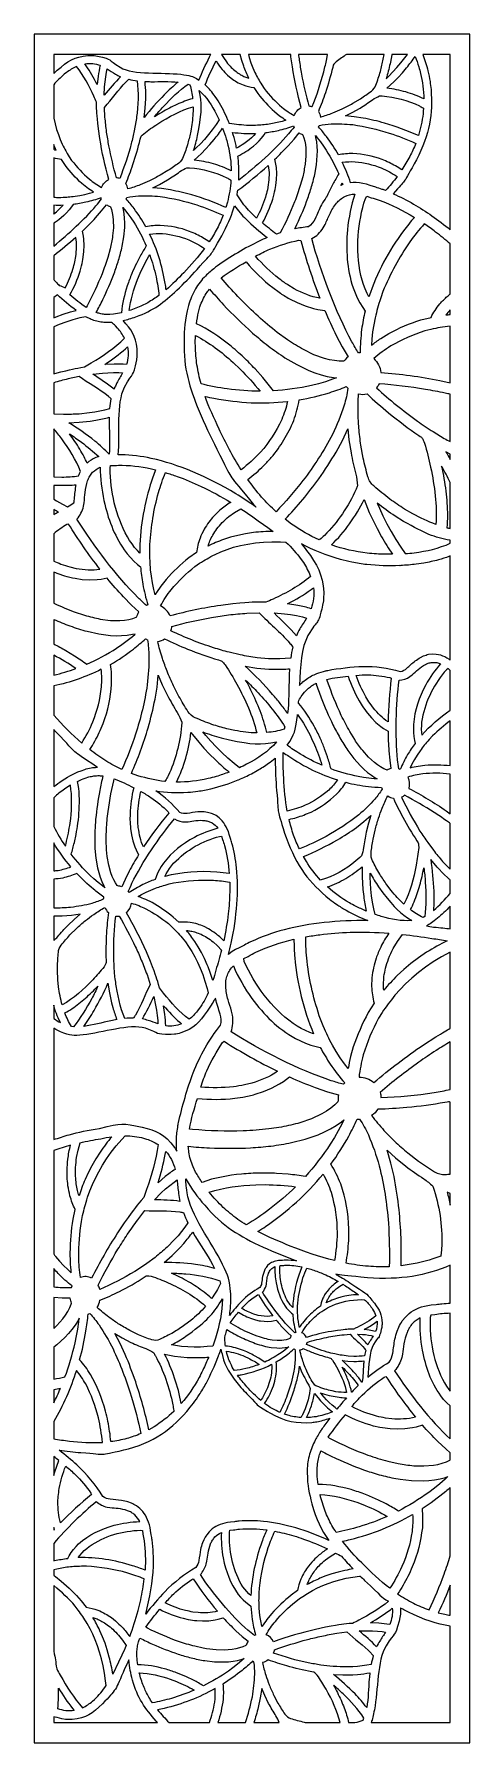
# Model space of a CAD drawing. Header units: centimetres. Extents: x -16.4 to -12.1, y -8.4 to 8.3.
import ezdxf

# ---------------------------------------------------------------- set-up
doc = ezdxf.new("R2010")
doc.units = ezdxf.units.CM
doc.header["$MEASUREMENT"] = 0
doc.layers.add('layer 1', color=7, linetype='Continuous')

msp = doc.modelspace()

# ---------------------------------------------------------------- linework, layer by layer
at = {"layer": 'layer 1', "color": 250, "lineweight": 9}
for points, knots in [([(-16.41271, 8.34777), (-16.41271, 8.34777), (-12.14613, 8.34777), (-12.14613, 8.34777), (-12.14613, 8.34777), (-12.14613, 8.34777), (-12.14613, -8.37721), (-12.14613, -8.37721), (-12.14613, -8.37721), (-12.14613, -8.37721), (-16.41271, -8.37721), (-16.41271, -8.37721), (-16.41271, -8.37721), (-16.41271, -8.37721), (-16.41271, 8.34777), (-16.41271, 8.34777)], [0, 0, 0, 0, 0.2, 0.2, 0.2, 0.2, 0.4, 0.4, 0.4, 0.4, 0.6, 0.6, 0.6, 0.6, 1, 1, 1, 1]), ([(-16.22117, 8.15021), (-16.22117, 8.15021), (-14.68115, 8.15021), (-14.68115, 8.15021), (-14.68115, 8.15021), (-14.68564, 8.14184), (-14.6901, 8.13343), (-14.69461, 8.12493), (-14.69461, 8.12493), (-14.73331, 8.04945), (-14.76818, 7.97359), (-14.79892, 7.89823), (-14.79892, 7.89823), (-14.86345, 7.94076), (-14.88938, 7.94358), (-14.97686, 7.95506), (-14.97686, 7.95506), (-15.16155, 7.97697), (-15.43398, 7.94559), (-15.57021, 8.02332), (-15.57021, 8.02332), (-15.70687, 8.10355), (-15.62952, 8.09809), (-15.7927, 8.13369), (-15.7927, 8.13369), (-15.7927, 8.13369), (-15.82439, 8.13842), (-15.82439, 8.13842), (-15.82439, 8.13842), (-15.84543, 8.14011), (-15.86553, 8.14042), (-15.88678, 8.13934), (-15.88678, 8.13934), (-16.01831, 8.12701), (-16.08536, 8.08367), (-16.18621, 7.99496), (-16.18621, 7.99496), (-16.18621, 7.99496), (-16.22117, 7.96312), (-16.22117, 7.96312), (-16.22117, 7.96312), (-16.22117, 7.96312), (-16.22117, 8.15021), (-16.22117, 8.15021)], [0, 0, 0, 0, 0.08333333, 0.08333333, 0.08333333, 0.08333333, 0.16666667, 0.16666667, 0.16666667, 0.16666667, 0.25, 0.25, 0.25, 0.25, 0.33333333, 0.33333333, 0.33333333, 0.33333333, 0.41666667, 0.41666667, 0.41666667, 0.41666667, 0.5, 0.5, 0.5, 0.5, 0.58333333, 0.58333333, 0.58333333, 0.58333333, 0.66666667, 0.66666667, 0.66666667, 0.66666667, 0.75, 0.75, 0.75, 0.75, 0.83333333, 0.83333333, 0.83333333, 0.83333333, 1, 1, 1, 1]), ([(-16.22117, 7.53758), (-16.22117, 7.53758), (-16.22117, 7.85312), (-16.22117, 7.85312), (-16.22117, 7.85312), (-16.18955, 7.88978), (-16.15565, 7.92368), (-16.11878, 7.95484), (-16.11878, 7.95484), (-16.11878, 7.95484), (-16.09717, 7.97203), (-16.09717, 7.97203), (-16.09717, 7.97203), (-16.06551, 7.99554), (-16.03354, 8.01569), (-15.99813, 8.03174), (-15.99813, 8.03174), (-15.92699, 7.9454), (-15.87407, 7.84276), (-15.82715, 7.73942), (-15.82715, 7.73942), (-15.81861, 7.72015), (-15.81016, 7.70086), (-15.80208, 7.68137), (-15.80208, 7.68137), (-15.79966, 7.58191), (-15.80195, 7.58319), (-15.7835, 7.42197), (-15.7835, 7.42197), (-15.7835, 7.42197), (-15.76988, 7.32511), (-15.76988, 7.32511), (-15.76988, 7.32511), (-15.74755, 7.19015), (-15.71931, 7.05686), (-15.68221, 6.92662), (-15.68221, 6.92662), (-15.71356, 6.90998), (-15.73881, 6.88177), (-15.75259, 6.84801), (-15.75259, 6.84801), (-15.79491, 6.87074), (-15.83424, 6.89932), (-15.87206, 6.92884), (-15.87206, 6.92884), (-15.93727, 6.98528), (-15.99314, 7.04302), (-16.04555, 7.11277), (-16.04555, 7.11277), (-16.04555, 7.11277), (-16.06989, 7.14828), (-16.06989, 7.14828), (-16.06989, 7.14828), (-16.09577, 7.19003), (-16.11272, 7.22211), (-16.13741, 7.2699), (-16.13741, 7.2699), (-16.13741, 7.2699), (-16.15741, 7.31567), (-16.15741, 7.31567), (-16.15741, 7.31567), (-16.15741, 7.31567), (-16.17581, 7.3642), (-16.17581, 7.3642), (-16.17581, 7.3642), (-16.17581, 7.3642), (-16.19247, 7.41552), (-16.19247, 7.41552), (-16.19247, 7.41552), (-16.19247, 7.41552), (-16.20705, 7.46974), (-16.20705, 7.46974), (-16.20705, 7.46974), (-16.20705, 7.46974), (-16.21941, 7.52689), (-16.21941, 7.52689), (-16.21941, 7.52689), (-16.21941, 7.52689), (-16.22117, 7.53758), (-16.22117, 7.53758)], [0, 0, 0, 0, 0.04761905, 0.04761905, 0.04761905, 0.04761905, 0.0952381, 0.0952381, 0.0952381, 0.0952381, 0.14285714, 0.14285714, 0.14285714, 0.14285714, 0.19047619, 0.19047619, 0.19047619, 0.19047619, 0.23809524, 0.23809524, 0.23809524, 0.23809524, 0.28571429, 0.28571429, 0.28571429, 0.28571429, 0.33333333, 0.33333333, 0.33333333, 0.33333333, 0.38095238, 0.38095238, 0.38095238, 0.38095238, 0.42857143, 0.42857143, 0.42857143, 0.42857143, 0.47619048, 0.47619048, 0.47619048, 0.47619048, 0.52380952, 0.52380952, 0.52380952, 0.52380952, 0.57142857, 0.57142857, 0.57142857, 0.57142857, 0.61904762, 0.61904762, 0.61904762, 0.61904762, 0.66666667, 0.66666667, 0.66666667, 0.66666667, 0.71428571, 0.71428571, 0.71428571, 0.71428571, 0.76190476, 0.76190476, 0.76190476, 0.76190476, 0.80952381, 0.80952381, 0.80952381, 0.80952381, 0.85714286, 0.85714286, 0.85714286, 0.85714286, 0.9047619, 0.9047619, 0.9047619, 0.9047619, 1, 1, 1, 1]), ([(-15.79589, 7.85522), (-15.79589, 7.85522), (-15.78649, 7.93639), (-15.78649, 7.93639), (-15.78649, 7.93639), (-15.78043, 7.97203), (-15.77467, 8.00814), (-15.7652, 8.04326), (-15.7652, 8.04326), (-15.81352, 8.06074), (-15.86477, 8.06628), (-15.91703, 8.05698), (-15.91703, 8.05698), (-15.91703, 8.05698), (-15.90408, 8.03947), (-15.90408, 8.03947), (-15.90408, 8.03947), (-15.86338, 7.98115), (-15.82781, 7.91957), (-15.79589, 7.85522)], [0, 0, 0, 0, 0.16666667, 0.16666667, 0.16666667, 0.16666667, 0.33333333, 0.33333333, 0.33333333, 0.33333333, 0.5, 0.5, 0.5, 0.5, 0.66666667, 0.66666667, 0.66666667, 0.66666667, 1, 1, 1, 1]), ([(-14.73882, 7.85234), (-14.73882, 7.85234), (-14.73542, 7.84955), (-14.73542, 7.84955), (-14.73542, 7.84955), (-14.71771, 7.83257), (-14.70117, 7.81528), (-14.68485, 7.79686), (-14.68485, 7.79686), (-14.66877, 7.77733), (-14.65361, 7.75759), (-14.63879, 7.73698), (-14.63879, 7.73698), (-14.61937, 7.70838), (-14.60139, 7.67942), (-14.58411, 7.64929), (-14.58411, 7.64929), (-14.58411, 7.64929), (-14.55963, 7.6033), (-14.55963, 7.6033), (-14.55963, 7.6033), (-14.54386, 7.57137), (-14.5286, 7.5391), (-14.51501, 7.50599), (-14.51501, 7.50599), (-14.51501, 7.50599), (-14.50987, 7.50096), (-14.50987, 7.50096), (-14.50987, 7.50096), (-14.50987, 7.50096), (-14.51199, 7.49864), (-14.51199, 7.49864), (-14.51199, 7.49864), (-14.50842, 7.48996), (-14.50494, 7.48126), (-14.50154, 7.47252), (-14.50154, 7.47252), (-14.43894, 7.46312), (-14.37564, 7.45731), (-14.30976, 7.45411), (-14.30976, 7.45411), (-14.30976, 7.45411), (-14.26515, 7.45424), (-14.26515, 7.45424), (-14.26515, 7.45424), (-14.20714, 7.45739), (-14.17555, 7.45936), (-14.12676, 7.46503), (-14.12676, 7.46503), (-14.12676, 7.46503), (-14.07949, 7.47256), (-14.07949, 7.47256), (-14.07949, 7.47256), (-14.07949, 7.47256), (-14.03181, 7.4823), (-14.03181, 7.4823), (-14.03181, 7.4823), (-14.03181, 7.4823), (-13.98384, 7.49447), (-13.98384, 7.49447), (-13.98384, 7.49447), (-13.98384, 7.49447), (-13.94671, 7.5057), (-13.94671, 7.5057), (-13.94671, 7.5057), (-13.96849, 7.51977), (-13.98953, 7.53445), (-14.01047, 7.54978), (-14.01047, 7.54978), (-14.01047, 7.54978), (-14.06029, 7.59004), (-14.06029, 7.59004), (-14.06029, 7.59004), (-14.11982, 7.64536), (-14.17197, 7.70084), (-14.22115, 7.76627), (-14.22115, 7.76627), (-14.22115, 7.76627), (-14.2605, 7.8258), (-14.2605, 7.8258), (-14.2605, 7.8258), (-14.2971, 7.82916), (-14.33098, 7.83817), (-14.36517, 7.85054), (-14.36517, 7.85054), (-14.38783, 7.85966), (-14.40897, 7.86987), (-14.43037, 7.88163), (-14.43037, 7.88163), (-14.44855, 7.89263), (-14.46565, 7.90415), (-14.48287, 7.91667), (-14.48287, 7.91667), (-14.48287, 7.91667), (-14.51855, 7.94661), (-14.51855, 7.94661), (-14.51855, 7.94661), (-14.53725, 7.96451), (-14.55455, 7.98278), (-14.57168, 8.00244), (-14.57168, 8.00244), (-14.59333, 8.0296), (-14.61319, 8.05705), (-14.63134, 8.0871), (-14.63134, 8.0871), (-14.67075, 8.01023), (-14.70652, 7.93226), (-14.73882, 7.85234)], [0, 0, 0, 0, 0.03571429, 0.03571429, 0.03571429, 0.03571429, 0.07142857, 0.07142857, 0.07142857, 0.07142857, 0.10714286, 0.10714286, 0.10714286, 0.10714286, 0.14285714, 0.14285714, 0.14285714, 0.14285714, 0.17857143, 0.17857143, 0.17857143, 0.17857143, 0.21428571, 0.21428571, 0.21428571, 0.21428571, 0.25, 0.25, 0.25, 0.25, 0.28571429, 0.28571429, 0.28571429, 0.28571429, 0.32142857, 0.32142857, 0.32142857, 0.32142857, 0.35714286, 0.35714286, 0.35714286, 0.35714286, 0.39285714, 0.39285714, 0.39285714, 0.39285714, 0.42857143, 0.42857143, 0.42857143, 0.42857143, 0.46428571, 0.46428571, 0.46428571, 0.46428571, 0.5, 0.5, 0.5, 0.5, 0.53571429, 0.53571429, 0.53571429, 0.53571429, 0.57142857, 0.57142857, 0.57142857, 0.57142857, 0.60714286, 0.60714286, 0.60714286, 0.60714286, 0.64285714, 0.64285714, 0.64285714, 0.64285714, 0.67857143, 0.67857143, 0.67857143, 0.67857143, 0.71428571, 0.71428571, 0.71428571, 0.71428571, 0.75, 0.75, 0.75, 0.75, 0.78571429, 0.78571429, 0.78571429, 0.78571429, 0.82142857, 0.82142857, 0.82142857, 0.82142857, 0.85714286, 0.85714286, 0.85714286, 0.85714286, 0.89285714, 0.89285714, 0.89285714, 0.89285714, 0.92857143, 0.92857143, 0.92857143, 0.92857143, 1, 1, 1, 1]), ([(-14.57693, 8.15021), (-14.57693, 8.15021), (-14.3946, 8.15021), (-14.3946, 8.15021), (-14.3946, 8.15021), (-14.3946, 8.15021), (-14.39432, 8.14891), (-14.39432, 8.14891), (-14.39432, 8.14891), (-14.39432, 8.14891), (-14.37873, 8.09097), (-14.37873, 8.09097), (-14.37873, 8.09097), (-14.37873, 8.09097), (-14.36099, 8.03604), (-14.36099, 8.03604), (-14.36099, 8.03604), (-14.34544, 7.99519), (-14.32977, 7.95516), (-14.31051, 7.91633), (-14.31051, 7.91633), (-14.32338, 7.92045), (-14.33579, 7.92501), (-14.34835, 7.93008), (-14.34835, 7.93008), (-14.36283, 7.93659), (-14.3767, 7.94354), (-14.39063, 7.95122), (-14.39063, 7.95122), (-14.40627, 7.96069), (-14.42105, 7.97064), (-14.43588, 7.98147), (-14.43588, 7.98147), (-14.45217, 7.99447), (-14.46735, 8.00793), (-14.4825, 8.0224), (-14.4825, 8.0224), (-14.49895, 8.03968), (-14.51411, 8.05718), (-14.52907, 8.07596), (-14.52907, 8.07596), (-14.52907, 8.07596), (-14.55928, 8.11957), (-14.55928, 8.11957), (-14.55928, 8.11957), (-14.55928, 8.11957), (-14.57693, 8.15021), (-14.57693, 8.15021)], [0, 0, 0, 0, 0.07692308, 0.07692308, 0.07692308, 0.07692308, 0.15384615, 0.15384615, 0.15384615, 0.15384615, 0.23076923, 0.23076923, 0.23076923, 0.23076923, 0.30769231, 0.30769231, 0.30769231, 0.30769231, 0.38461538, 0.38461538, 0.38461538, 0.38461538, 0.46153846, 0.46153846, 0.46153846, 0.46153846, 0.53846154, 0.53846154, 0.53846154, 0.53846154, 0.61538462, 0.61538462, 0.61538462, 0.61538462, 0.69230769, 0.69230769, 0.69230769, 0.69230769, 0.76923077, 0.76923077, 0.76923077, 0.76923077, 0.84615385, 0.84615385, 0.84615385, 0.84615385, 1, 1, 1, 1]), ([(-14.31526, 8.15021), (-14.31526, 8.15021), (-13.90075, 8.15021), (-13.90075, 8.15021), (-13.90075, 8.15021), (-13.90075, 8.15021), (-13.89795, 8.1256), (-13.89795, 8.1256), (-13.89795, 8.1256), (-13.89795, 8.1256), (-13.88432, 8.0287), (-13.88432, 8.0287), (-13.88432, 8.0287), (-13.86196, 7.89376), (-13.83373, 7.76044), (-13.79667, 7.63022), (-13.79667, 7.63022), (-13.82801, 7.61358), (-13.85328, 7.58539), (-13.86701, 7.55162), (-13.86701, 7.55162), (-13.90936, 7.57436), (-13.94866, 7.60294), (-13.98646, 7.63244), (-13.98646, 7.63244), (-14.05168, 7.68887), (-14.10757, 7.74661), (-14.15997, 7.81635), (-14.15997, 7.81635), (-14.15997, 7.81635), (-14.18427, 7.85187), (-14.18427, 7.85187), (-14.18427, 7.85187), (-14.21017, 7.89365), (-14.22715, 7.92568), (-14.25182, 7.97348), (-14.25182, 7.97348), (-14.25182, 7.97348), (-14.27185, 8.01929), (-14.27185, 8.01929), (-14.27185, 8.01929), (-14.27185, 8.01929), (-14.29027, 8.06779), (-14.29027, 8.06779), (-14.29027, 8.06779), (-14.29027, 8.06779), (-14.30688, 8.11912), (-14.30688, 8.11912), (-14.30688, 8.11912), (-14.30688, 8.11912), (-14.31526, 8.15021), (-14.31526, 8.15021)], [0, 0, 0, 0, 0.07142857, 0.07142857, 0.07142857, 0.07142857, 0.14285714, 0.14285714, 0.14285714, 0.14285714, 0.21428571, 0.21428571, 0.21428571, 0.21428571, 0.28571429, 0.28571429, 0.28571429, 0.28571429, 0.35714286, 0.35714286, 0.35714286, 0.35714286, 0.42857143, 0.42857143, 0.42857143, 0.42857143, 0.5, 0.5, 0.5, 0.5, 0.57142857, 0.57142857, 0.57142857, 0.57142857, 0.64285714, 0.64285714, 0.64285714, 0.64285714, 0.71428571, 0.71428571, 0.71428571, 0.71428571, 0.78571429, 0.78571429, 0.78571429, 0.78571429, 0.85714286, 0.85714286, 0.85714286, 0.85714286, 1, 1, 1, 1]), ([(-13.8243, 8.15021), (-13.8243, 8.15021), (-13.53863, 8.15021), (-13.53863, 8.15021), (-13.53863, 8.15021), (-13.53863, 8.15021), (-13.54681, 8.10594), (-13.54681, 8.10594), (-13.54681, 8.10594), (-13.55588, 8.06376), (-13.56566, 8.02203), (-13.57628, 7.98017), (-13.57628, 7.98017), (-13.60755, 7.86428), (-13.64439, 7.74993), (-13.68966, 7.63841), (-13.68966, 7.63841), (-13.69966, 7.64213), (-13.71025, 7.6446), (-13.72126, 7.64565), (-13.72126, 7.64565), (-13.75094, 7.7477), (-13.77439, 7.8523), (-13.79477, 7.95735), (-13.79477, 7.95735), (-13.8029, 8.00261), (-13.81034, 8.04787), (-13.81717, 8.09347), (-13.81717, 8.09347), (-13.81966, 8.11241), (-13.82205, 8.1313), (-13.8243, 8.15021)], [0, 0, 0, 0, 0.11111111, 0.11111111, 0.11111111, 0.11111111, 0.22222222, 0.22222222, 0.22222222, 0.22222222, 0.33333333, 0.33333333, 0.33333333, 0.33333333, 0.44444444, 0.44444444, 0.44444444, 0.44444444, 0.55555556, 0.55555556, 0.55555556, 0.55555556, 0.66666667, 0.66666667, 0.66666667, 0.66666667, 0.77777778, 0.77777778, 0.77777778, 0.77777778, 1, 1, 1, 1]), ([(-13.35249, 8.15021), (-13.35249, 8.15021), (-12.98547, 8.15021), (-12.98547, 8.15021), (-12.98547, 8.15021), (-12.98547, 8.15021), (-12.99369, 8.10199), (-12.99369, 8.10199), (-12.99369, 8.10199), (-13.00189, 8.06219), (-13.01124, 8.0232), (-13.0219, 7.98394), (-13.0219, 7.98394), (-13.03518, 7.93839), (-13.04974, 7.89384), (-13.06643, 7.84955), (-13.06643, 7.84955), (-13.07447, 7.82816), (-13.08936, 7.80611), (-13.11081, 7.79002), (-13.11081, 7.79002), (-13.14558, 7.76401), (-13.18112, 7.73973), (-13.21737, 7.7159), (-13.21737, 7.7159), (-13.21737, 7.7159), (-13.29231, 7.67097), (-13.29231, 7.67097), (-13.29231, 7.67097), (-13.32693, 7.65199), (-13.36151, 7.63406), (-13.39684, 7.61689), (-13.39684, 7.61689), (-13.42733, 7.6029), (-13.45777, 7.5897), (-13.48868, 7.5771), (-13.48868, 7.5771), (-13.52866, 7.56186), (-13.56843, 7.54798), (-13.60911, 7.53622), (-13.60911, 7.53622), (-13.6122, 7.55627), (-13.61937, 7.57462), (-13.62975, 7.59033), (-13.62975, 7.59033), (-13.60442, 7.65086), (-13.58206, 7.71268), (-13.56082, 7.77462), (-13.56082, 7.77462), (-13.53388, 7.8563), (-13.50876, 7.93908), (-13.48925, 8.02267), (-13.48925, 8.02267), (-13.48032, 8.06102), (-13.48191, 8.04686), (-13.45432, 8.07737), (-13.45432, 8.07737), (-13.4212, 8.10292), (-13.38711, 8.12701), (-13.35249, 8.15021)], [0, 0, 0, 0, 0.0625, 0.0625, 0.0625, 0.0625, 0.125, 0.125, 0.125, 0.125, 0.1875, 0.1875, 0.1875, 0.1875, 0.25, 0.25, 0.25, 0.25, 0.3125, 0.3125, 0.3125, 0.3125, 0.375, 0.375, 0.375, 0.375, 0.4375, 0.4375, 0.4375, 0.4375, 0.5, 0.5, 0.5, 0.5, 0.5625, 0.5625, 0.5625, 0.5625, 0.625, 0.625, 0.625, 0.625, 0.6875, 0.6875, 0.6875, 0.6875, 0.75, 0.75, 0.75, 0.75, 0.8125, 0.8125, 0.8125, 0.8125, 0.875, 0.875, 0.875, 0.875, 1, 1, 1, 1]), ([(-12.9101, 8.15021), (-12.9101, 8.15021), (-12.75741, 8.15021), (-12.75741, 8.15021), (-12.75741, 8.15021), (-12.75741, 8.15021), (-12.78237, 8.11634), (-12.78237, 8.11634), (-12.78237, 8.11634), (-12.78237, 8.11634), (-12.82083, 8.06783), (-12.82083, 8.06783), (-12.82083, 8.06783), (-12.82083, 8.06783), (-12.85993, 8.02195), (-12.85993, 8.02195), (-12.85993, 8.02195), (-12.85993, 8.02195), (-12.89949, 7.97867), (-12.89949, 7.97867), (-12.89949, 7.97867), (-12.89949, 7.97867), (-12.93937, 7.93784), (-12.93937, 7.93784), (-12.93937, 7.93784), (-12.93937, 7.93784), (-12.96644, 7.91189), (-12.96644, 7.91189), (-12.96644, 7.91189), (-12.95053, 7.95996), (-12.9383, 8.00948), (-12.92699, 8.0586), (-12.92699, 8.0586), (-12.92699, 8.0586), (-12.91396, 8.12543), (-12.91396, 8.12543), (-12.91396, 8.12543), (-12.91396, 8.12543), (-12.9101, 8.15021), (-12.9101, 8.15021)], [0, 0, 0, 0, 0.09090909, 0.09090909, 0.09090909, 0.09090909, 0.18181818, 0.18181818, 0.18181818, 0.18181818, 0.27272727, 0.27272727, 0.27272727, 0.27272727, 0.36363636, 0.36363636, 0.36363636, 0.36363636, 0.45454545, 0.45454545, 0.45454545, 0.45454545, 0.54545455, 0.54545455, 0.54545455, 0.54545455, 0.63636364, 0.63636364, 0.63636364, 0.63636364, 0.72727273, 0.72727273, 0.72727273, 0.72727273, 0.81818182, 0.81818182, 0.81818182, 0.81818182, 1, 1, 1, 1]), ([(-12.95884, 7.81812), (-12.89553, 7.81224), (-12.83299, 7.79882), (-12.77225, 7.78204), (-12.77225, 7.78204), (-12.71163, 7.76409), (-12.65316, 7.74224), (-12.59715, 7.71326), (-12.59715, 7.71326), (-12.59779, 7.7989), (-12.61003, 7.88251), (-12.62897, 7.96425), (-12.62897, 7.96425), (-12.63432, 7.98526), (-12.63994, 8.00603), (-12.64602, 8.02683), (-12.64602, 8.02683), (-12.65673, 8.06173), (-12.66838, 8.09597), (-12.68111, 8.13003), (-12.68111, 8.13003), (-12.70732, 8.09161), (-12.73667, 8.05525), (-12.76547, 8.01888), (-12.76547, 8.01888), (-12.76547, 8.01888), (-12.80647, 7.97078), (-12.80647, 7.97078), (-12.80647, 7.97078), (-12.80647, 7.97078), (-12.84807, 7.92528), (-12.84807, 7.92528), (-12.84807, 7.92528), (-12.84807, 7.92528), (-12.88996, 7.88242), (-12.88996, 7.88242), (-12.88996, 7.88242), (-12.88996, 7.88242), (-12.95884, 7.81812), (-12.95884, 7.81812)], [0, 0, 0, 0, 0.09090909, 0.09090909, 0.09090909, 0.09090909, 0.18181818, 0.18181818, 0.18181818, 0.18181818, 0.27272727, 0.27272727, 0.27272727, 0.27272727, 0.36363636, 0.36363636, 0.36363636, 0.36363636, 0.45454545, 0.45454545, 0.45454545, 0.45454545, 0.54545455, 0.54545455, 0.54545455, 0.54545455, 0.63636364, 0.63636364, 0.63636364, 0.63636364, 0.72727273, 0.72727273, 0.72727273, 0.72727273, 0.81818182, 0.81818182, 0.81818182, 0.81818182, 1, 1, 1, 1]), ([(-12.60618, 8.15021), (-12.60618, 8.15021), (-12.33767, 8.15021), (-12.33767, 8.15021), (-12.33767, 8.15021), (-12.33767, 8.15021), (-12.33767, 6.43288), (-12.33767, 6.43288), (-12.33767, 6.43288), (-12.45665, 6.53003), (-12.57722, 6.61484), (-12.69708, 6.68506), (-12.69708, 6.68506), (-12.76308, 6.72271), (-12.82956, 6.75668), (-12.89788, 6.78642), (-12.89788, 6.78642), (-12.75924, 6.94012), (-12.81545, 6.85958), (-12.69076, 7.07709), (-12.69076, 7.07709), (-12.69076, 7.07709), (-12.66943, 7.11634), (-12.66943, 7.11634), (-12.66943, 7.11634), (-12.53842, 7.37247), (-12.50858, 7.56684), (-12.52635, 7.80635), (-12.52635, 7.80635), (-12.5289, 7.83299), (-12.53204, 7.85928), (-12.53579, 7.88571), (-12.53579, 7.88571), (-12.54147, 7.92049), (-12.54823, 7.95455), (-12.55614, 7.98874), (-12.55614, 7.98874), (-12.57014, 8.04384), (-12.58675, 8.09756), (-12.60618, 8.15021)], [0, 0, 0, 0, 0.09090909, 0.09090909, 0.09090909, 0.09090909, 0.18181818, 0.18181818, 0.18181818, 0.18181818, 0.27272727, 0.27272727, 0.27272727, 0.27272727, 0.36363636, 0.36363636, 0.36363636, 0.36363636, 0.45454545, 0.45454545, 0.45454545, 0.45454545, 0.54545455, 0.54545455, 0.54545455, 0.54545455, 0.63636364, 0.63636364, 0.63636364, 0.63636364, 0.72727273, 0.72727273, 0.72727273, 0.72727273, 0.81818182, 0.81818182, 0.81818182, 0.81818182, 1, 1, 1, 1]), ([(-15.6973, 8.00871), (-15.6973, 8.00871), (-15.70437, 7.97627), (-15.70437, 7.97627), (-15.70437, 7.97627), (-15.70437, 7.97627), (-15.71234, 7.92963), (-15.71234, 7.92963), (-15.71234, 7.92963), (-15.71234, 7.92963), (-15.71851, 7.88194), (-15.71851, 7.88194), (-15.71851, 7.88194), (-15.71851, 7.88194), (-15.723, 7.8334), (-15.723, 7.8334), (-15.723, 7.8334), (-15.723, 7.8334), (-15.72671, 7.74985), (-15.72671, 7.74985), (-15.72671, 7.74985), (-15.67582, 7.81262), (-15.62296, 7.87448), (-15.56596, 7.93142), (-15.56596, 7.93142), (-15.5836, 7.93898), (-15.60024, 7.94801), (-15.61675, 7.95774), (-15.61675, 7.95774), (-15.64397, 7.97412), (-15.67053, 7.99159), (-15.6973, 8.00871)], [0, 0, 0, 0, 0.11111111, 0.11111111, 0.11111111, 0.11111111, 0.22222222, 0.22222222, 0.22222222, 0.22222222, 0.33333333, 0.33333333, 0.33333333, 0.33333333, 0.44444444, 0.44444444, 0.44444444, 0.44444444, 0.55555556, 0.55555556, 0.55555556, 0.55555556, 0.66666667, 0.66666667, 0.66666667, 0.66666667, 0.77777778, 0.77777778, 0.77777778, 0.77777778, 1, 1, 1, 1]), ([(-15.60685, 6.94206), (-15.59583, 6.94103), (-15.58524, 6.93853), (-15.57526, 6.9348), (-15.57526, 6.9348), (-15.52996, 7.04632), (-15.49312, 7.16068), (-15.46182, 7.27655), (-15.46182, 7.27655), (-15.45121, 7.31841), (-15.44146, 7.36019), (-15.43236, 7.40235), (-15.43236, 7.40235), (-15.43236, 7.40235), (-15.41616, 7.49023), (-15.41616, 7.49023), (-15.41616, 7.49023), (-15.40941, 7.53531), (-15.40387, 7.57983), (-15.39946, 7.62508), (-15.39946, 7.62508), (-15.39946, 7.62508), (-15.39464, 7.71537), (-15.39464, 7.71537), (-15.39464, 7.71537), (-15.39464, 7.71537), (-15.39445, 7.76017), (-15.39445, 7.76017), (-15.39445, 7.76017), (-15.39445, 7.76017), (-15.39588, 7.80453), (-15.39588, 7.80453), (-15.39588, 7.80453), (-15.39588, 7.80453), (-15.39911, 7.84833), (-15.39911, 7.84833), (-15.39911, 7.84833), (-15.39911, 7.84833), (-15.4041, 7.89095), (-15.4041, 7.89095), (-15.4041, 7.89095), (-15.43152, 7.89459), (-15.45844, 7.89982), (-15.48522, 7.90616), (-15.48522, 7.90616), (-15.49376, 7.89842), (-15.50201, 7.89033), (-15.51024, 7.88234), (-15.51024, 7.88234), (-15.59017, 7.80252), (-15.6532, 7.71132), (-15.72542, 7.63109), (-15.72542, 7.63109), (-15.72542, 7.63109), (-15.71931, 7.53517), (-15.71931, 7.53517), (-15.71931, 7.53517), (-15.71467, 7.48644), (-15.70917, 7.43825), (-15.70275, 7.38988), (-15.70275, 7.38988), (-15.69594, 7.34426), (-15.68848, 7.29902), (-15.68035, 7.25377), (-15.68035, 7.25377), (-15.66, 7.14868), (-15.63653, 7.04414), (-15.60685, 6.94206)], [0, 0, 0, 0, 0.05555556, 0.05555556, 0.05555556, 0.05555556, 0.11111111, 0.11111111, 0.11111111, 0.11111111, 0.16666667, 0.16666667, 0.16666667, 0.16666667, 0.22222222, 0.22222222, 0.22222222, 0.22222222, 0.27777778, 0.27777778, 0.27777778, 0.27777778, 0.33333333, 0.33333333, 0.33333333, 0.33333333, 0.38888889, 0.38888889, 0.38888889, 0.38888889, 0.44444444, 0.44444444, 0.44444444, 0.44444444, 0.5, 0.5, 0.5, 0.5, 0.55555556, 0.55555556, 0.55555556, 0.55555556, 0.61111111, 0.61111111, 0.61111111, 0.61111111, 0.66666667, 0.66666667, 0.66666667, 0.66666667, 0.72222222, 0.72222222, 0.72222222, 0.72222222, 0.77777778, 0.77777778, 0.77777778, 0.77777778, 0.83333333, 0.83333333, 0.83333333, 0.83333333, 0.88888889, 0.88888889, 0.88888889, 0.88888889, 1, 1, 1, 1]), ([(-15.32701, 7.88435), (-15.32246, 7.84535), (-15.32066, 7.80647), (-15.3194, 7.76696), (-15.3194, 7.76696), (-15.3194, 7.76696), (-15.31959, 7.71926), (-15.31959, 7.71926), (-15.31959, 7.71926), (-15.31959, 7.71926), (-15.32464, 7.62381), (-15.32464, 7.62381), (-15.32464, 7.62381), (-15.32464, 7.62381), (-15.33479, 7.53268), (-15.33479, 7.53268), (-15.33479, 7.53268), (-15.27306, 7.61081), (-15.2075, 7.68482), (-15.13797, 7.75545), (-15.13797, 7.75545), (-15.11643, 7.77673), (-15.09471, 7.79759), (-15.07254, 7.81815), (-15.07254, 7.81815), (-15.04973, 7.83867), (-15.02677, 7.85864), (-15.00323, 7.87829), (-15.00323, 7.87829), (-15.09083, 7.8875), (-15.18037, 7.88213), (-15.26888, 7.88276), (-15.26888, 7.88276), (-15.28834, 7.88301), (-15.3077, 7.88346), (-15.32701, 7.88435)], [0, 0, 0, 0, 0.1, 0.1, 0.1, 0.1, 0.2, 0.2, 0.2, 0.2, 0.3, 0.3, 0.3, 0.3, 0.4, 0.4, 0.4, 0.4, 0.5, 0.5, 0.5, 0.5, 0.6, 0.6, 0.6, 0.6, 0.7, 0.7, 0.7, 0.7, 0.8, 0.8, 0.8, 0.8, 1, 1, 1, 1]), ([(-14.90572, 7.85944), (-14.99301, 7.79589), (-15.07175, 7.71947), (-15.1462, 7.64001), (-15.1462, 7.64001), (-15.1766, 7.60675), (-15.20641, 7.57306), (-15.23523, 7.53834), (-15.23523, 7.53834), (-15.18709, 7.56888), (-15.13838, 7.59719), (-15.0883, 7.62381), (-15.0883, 7.62381), (-15.06414, 7.63615), (-15.03997, 7.64794), (-15.0154, 7.65936), (-15.0154, 7.65936), (-14.96519, 7.68143), (-14.91343, 7.70268), (-14.86086, 7.71586), (-14.86086, 7.71586), (-14.86601, 7.76263), (-14.87393, 7.80907), (-14.88776, 7.85331), (-14.88776, 7.85331), (-14.88776, 7.85331), (-14.90572, 7.85944), (-14.90572, 7.85944)], [0, 0, 0, 0, 0.125, 0.125, 0.125, 0.125, 0.25, 0.25, 0.25, 0.25, 0.375, 0.375, 0.375, 0.375, 0.5, 0.5, 0.5, 0.5, 0.625, 0.625, 0.625, 0.625, 0.75, 0.75, 0.75, 0.75, 1, 1, 1, 1]), ([(-14.7995, 7.42182), (-14.7995, 7.42182), (-14.81258, 7.35501), (-14.81258, 7.35501), (-14.81258, 7.35501), (-14.82389, 7.30586), (-14.83608, 7.25636), (-14.85205, 7.20828), (-14.85205, 7.20828), (-14.85205, 7.20828), (-14.82496, 7.23424), (-14.82496, 7.23424), (-14.82496, 7.23424), (-14.82496, 7.23424), (-14.78506, 7.27508), (-14.78506, 7.27508), (-14.78506, 7.27508), (-14.78506, 7.27508), (-14.74545, 7.31836), (-14.74545, 7.31836), (-14.74545, 7.31836), (-14.74545, 7.31836), (-14.70639, 7.3642), (-14.70639, 7.3642), (-14.70639, 7.3642), (-14.70639, 7.3642), (-14.66794, 7.41273), (-14.66794, 7.41273), (-14.66794, 7.41273), (-14.66794, 7.41273), (-14.63025, 7.46393), (-14.63025, 7.46393), (-14.63025, 7.46393), (-14.63025, 7.46393), (-14.60039, 7.50772), (-14.60039, 7.50772), (-14.60039, 7.50772), (-14.60874, 7.52626), (-14.61753, 7.54442), (-14.62652, 7.56262), (-14.62652, 7.56262), (-14.67117, 7.64874), (-14.72332, 7.73301), (-14.79535, 7.79593), (-14.79535, 7.79593), (-14.76873, 7.66535), (-14.77086, 7.60308), (-14.7995, 7.42182)], [0, 0, 0, 0, 0.07692308, 0.07692308, 0.07692308, 0.07692308, 0.15384615, 0.15384615, 0.15384615, 0.15384615, 0.23076923, 0.23076923, 0.23076923, 0.23076923, 0.30769231, 0.30769231, 0.30769231, 0.30769231, 0.38461538, 0.38461538, 0.38461538, 0.38461538, 0.46153846, 0.46153846, 0.46153846, 0.46153846, 0.53846154, 0.53846154, 0.53846154, 0.53846154, 0.61538462, 0.61538462, 0.61538462, 0.61538462, 0.69230769, 0.69230769, 0.69230769, 0.69230769, 0.76923077, 0.76923077, 0.76923077, 0.76923077, 0.84615385, 0.84615385, 0.84615385, 0.84615385, 1, 1, 1, 1]), ([(-13.03057, 7.74425), (-13.05469, 7.73198), (-13.07718, 7.72142), (-13.09937, 7.70548), (-13.09937, 7.70548), (-13.13922, 7.67683), (-13.18003, 7.65054), (-13.2216, 7.62482), (-13.2216, 7.62482), (-13.2216, 7.62482), (-13.29827, 7.58153), (-13.29827, 7.58153), (-13.29827, 7.58153), (-13.29827, 7.58153), (-13.36504, 7.54796), (-13.36504, 7.54796), (-13.36504, 7.54796), (-13.36504, 7.54796), (-13.27941, 7.5402), (-13.27941, 7.5402), (-13.27941, 7.5402), (-13.27941, 7.5402), (-13.19129, 7.52699), (-13.19129, 7.52699), (-13.19129, 7.52699), (-13.12076, 7.51353), (-13.05239, 7.49653), (-12.98336, 7.47787), (-12.98336, 7.47787), (-12.86953, 7.44375), (-12.75783, 7.4037), (-12.64999, 7.35438), (-12.64999, 7.35438), (-12.64999, 7.35438), (-12.63482, 7.40704), (-12.63482, 7.40704), (-12.63482, 7.40704), (-12.61696, 7.47839), (-12.60399, 7.5499), (-12.59956, 7.6227), (-12.59956, 7.6227), (-12.59956, 7.6227), (-12.60505, 7.62603), (-12.60505, 7.62603), (-12.60505, 7.62603), (-12.61669, 7.63289), (-12.62848, 7.63926), (-12.64045, 7.64545), (-12.64045, 7.64545), (-12.75281, 7.70148), (-12.87819, 7.73387), (-13.00515, 7.74282), (-13.00515, 7.74282), (-13.01363, 7.7434), (-13.02207, 7.74392), (-13.03057, 7.74425)], [0, 0, 0, 0, 0.06666667, 0.06666667, 0.06666667, 0.06666667, 0.13333333, 0.13333333, 0.13333333, 0.13333333, 0.2, 0.2, 0.2, 0.2, 0.26666667, 0.26666667, 0.26666667, 0.26666667, 0.33333333, 0.33333333, 0.33333333, 0.33333333, 0.4, 0.4, 0.4, 0.4, 0.46666667, 0.46666667, 0.46666667, 0.46666667, 0.53333333, 0.53333333, 0.53333333, 0.53333333, 0.6, 0.6, 0.6, 0.6, 0.66666667, 0.66666667, 0.66666667, 0.66666667, 0.73333333, 0.73333333, 0.73333333, 0.73333333, 0.8, 0.8, 0.8, 0.8, 0.86666667, 0.86666667, 0.86666667, 0.86666667, 1, 1, 1, 1]), ([(-15.51533, 6.88672), (-15.50495, 6.87104), (-15.49777, 6.85267), (-15.49473, 6.83263), (-15.49473, 6.83263), (-15.45401, 6.84437), (-15.41425, 6.85825), (-15.37422, 6.87354), (-15.37422, 6.87354), (-15.34332, 6.8861), (-15.3129, 6.89932), (-15.28244, 6.9133), (-15.28244, 6.9133), (-15.24712, 6.93045), (-15.21254, 6.9484), (-15.17788, 6.96738), (-15.17788, 6.96738), (-15.17788, 6.96738), (-15.10294, 7.01231), (-15.10294, 7.01231), (-15.10294, 7.01231), (-15.0667, 7.03611), (-15.03115, 7.06044), (-14.99637, 7.08645), (-14.99637, 7.08645), (-14.9749, 7.10252), (-14.96003, 7.12455), (-14.952, 7.14595), (-14.952, 7.14595), (-14.93533, 7.19024), (-14.92073, 7.23481), (-14.90749, 7.28034), (-14.90749, 7.28034), (-14.89683, 7.31961), (-14.8875, 7.35859), (-14.87926, 7.39839), (-14.87926, 7.39839), (-14.87926, 7.39839), (-14.86822, 7.46299), (-14.86822, 7.46299), (-14.86822, 7.46299), (-14.86062, 7.52061), (-14.85455, 7.57952), (-14.85621, 7.63712), (-14.85621, 7.63712), (-14.97847, 7.602), (-15.09345, 7.53928), (-15.20287, 7.46986), (-15.20287, 7.46986), (-15.24955, 7.43951), (-15.29559, 7.408), (-15.33989, 7.37378), (-15.33989, 7.37378), (-15.36746, 7.3433), (-15.36589, 7.35743), (-15.37482, 7.31909), (-15.37482, 7.31909), (-15.39433, 7.23553), (-15.41948, 7.15269), (-15.44638, 7.07105), (-15.44638, 7.07105), (-15.46767, 7.00906), (-15.48997, 6.94727), (-15.51533, 6.88672)], [0, 0, 0, 0, 0.05882353, 0.05882353, 0.05882353, 0.05882353, 0.11764706, 0.11764706, 0.11764706, 0.11764706, 0.17647059, 0.17647059, 0.17647059, 0.17647059, 0.23529412, 0.23529412, 0.23529412, 0.23529412, 0.29411765, 0.29411765, 0.29411765, 0.29411765, 0.35294118, 0.35294118, 0.35294118, 0.35294118, 0.41176471, 0.41176471, 0.41176471, 0.41176471, 0.47058824, 0.47058824, 0.47058824, 0.47058824, 0.52941176, 0.52941176, 0.52941176, 0.52941176, 0.58823529, 0.58823529, 0.58823529, 0.58823529, 0.64705882, 0.64705882, 0.64705882, 0.64705882, 0.70588235, 0.70588235, 0.70588235, 0.70588235, 0.76470588, 0.76470588, 0.76470588, 0.76470588, 0.82352941, 0.82352941, 0.82352941, 0.82352941, 0.88235294, 0.88235294, 0.88235294, 0.88235294, 1, 1, 1, 1]), ([(-14.84442, 7.1145), (-14.7811, 7.10868), (-14.71854, 7.09523), (-14.65779, 7.07847), (-14.65779, 7.07847), (-14.59722, 7.06051), (-14.53873, 7.03868), (-14.48275, 7.0097), (-14.48275, 7.0097), (-14.48335, 7.09533), (-14.49559, 7.17889), (-14.51457, 7.26067), (-14.51457, 7.26067), (-14.5199, 7.28166), (-14.52551, 7.30248), (-14.53157, 7.32323), (-14.53157, 7.32323), (-14.54232, 7.35812), (-14.55396, 7.39241), (-14.5667, 7.42644), (-14.5667, 7.42644), (-14.59287, 7.38802), (-14.62223, 7.35165), (-14.65106, 7.3153), (-14.65106, 7.3153), (-14.65106, 7.3153), (-14.69209, 7.26717), (-14.69209, 7.26717), (-14.69209, 7.26717), (-14.69209, 7.26717), (-14.7336, 7.2217), (-14.7336, 7.2217), (-14.7336, 7.2217), (-14.7336, 7.2217), (-14.77555, 7.17884), (-14.77555, 7.17884), (-14.77555, 7.17884), (-14.77555, 7.17884), (-14.84442, 7.1145), (-14.84442, 7.1145)], [0, 0, 0, 0, 0.09090909, 0.09090909, 0.09090909, 0.09090909, 0.18181818, 0.18181818, 0.18181818, 0.18181818, 0.27272727, 0.27272727, 0.27272727, 0.27272727, 0.36363636, 0.36363636, 0.36363636, 0.36363636, 0.45454545, 0.45454545, 0.45454545, 0.45454545, 0.54545455, 0.54545455, 0.54545455, 0.54545455, 0.63636364, 0.63636364, 0.63636364, 0.63636364, 0.72727273, 0.72727273, 0.72727273, 0.72727273, 0.81818182, 0.81818182, 0.81818182, 0.81818182, 1, 1, 1, 1]), ([(-14.47104, 7.38686), (-14.46024, 7.35347), (-14.45046, 7.31956), (-14.44174, 7.28515), (-14.44174, 7.28515), (-14.43771, 7.26781), (-14.43401, 7.25051), (-14.43056, 7.23315), (-14.43056, 7.23315), (-14.40691, 7.24542), (-14.38325, 7.25893), (-14.35892, 7.27408), (-14.35892, 7.27408), (-14.35892, 7.27408), (-14.33339, 7.29251), (-14.33339, 7.29251), (-14.33339, 7.29251), (-14.33339, 7.29251), (-14.30862, 7.31235), (-14.30862, 7.31235), (-14.30862, 7.31235), (-14.30862, 7.31235), (-14.28475, 7.33366), (-14.28475, 7.33366), (-14.28475, 7.33366), (-14.28475, 7.33366), (-14.26187, 7.35639), (-14.26187, 7.35639), (-14.26187, 7.35639), (-14.26187, 7.35639), (-14.24394, 7.37654), (-14.24394, 7.37654), (-14.24394, 7.37654), (-14.32034, 7.37356), (-14.39618, 7.37738), (-14.47104, 7.38686)], [0, 0, 0, 0, 0.1, 0.1, 0.1, 0.1, 0.2, 0.2, 0.2, 0.2, 0.3, 0.3, 0.3, 0.3, 0.4, 0.4, 0.4, 0.4, 0.5, 0.5, 0.5, 0.5, 0.6, 0.6, 0.6, 0.6, 0.7, 0.7, 0.7, 0.7, 0.8, 0.8, 0.8, 0.8, 1, 1, 1, 1]), ([(-14.41764, 7.15421), (-14.41548, 7.13712), (-14.41359, 7.12), (-14.41193, 7.10276), (-14.41193, 7.10276), (-14.40723, 7.03939), (-14.40584, 6.97921), (-14.40881, 6.92018), (-14.40881, 6.92018), (-14.23947, 7.05003), (-14.05237, 7.21909), (-13.92178, 7.37076), (-13.92178, 7.37076), (-13.90323, 7.39327), (-13.88503, 7.41578), (-13.86733, 7.43891), (-13.86733, 7.43891), (-13.86894, 7.44268), (-13.87038, 7.44654), (-13.87168, 7.45052), (-13.87168, 7.45052), (-13.92055, 7.43163), (-13.97065, 7.41814), (-14.02089, 7.40545), (-14.02089, 7.40545), (-14.06263, 7.39693), (-14.10372, 7.38915), (-14.14566, 7.38425), (-14.14566, 7.38425), (-14.14566, 7.38425), (-14.16157, 7.36124), (-14.16157, 7.36124), (-14.16157, 7.36124), (-14.16157, 7.36124), (-14.1854, 7.33115), (-14.1854, 7.33115), (-14.1854, 7.33115), (-14.1854, 7.33115), (-14.2105, 7.30304), (-14.2105, 7.30304), (-14.2105, 7.30304), (-14.2105, 7.30304), (-14.23678, 7.2768), (-14.23678, 7.2768), (-14.23678, 7.2768), (-14.23678, 7.2768), (-14.26403, 7.25247), (-14.26403, 7.25247), (-14.26403, 7.25247), (-14.31413, 7.21231), (-14.36485, 7.18047), (-14.41764, 7.15421)], [0, 0, 0, 0, 0.07142857, 0.07142857, 0.07142857, 0.07142857, 0.14285714, 0.14285714, 0.14285714, 0.14285714, 0.21428571, 0.21428571, 0.21428571, 0.21428571, 0.28571429, 0.28571429, 0.28571429, 0.28571429, 0.35714286, 0.35714286, 0.35714286, 0.35714286, 0.42857143, 0.42857143, 0.42857143, 0.42857143, 0.5, 0.5, 0.5, 0.5, 0.57142857, 0.57142857, 0.57142857, 0.57142857, 0.64285714, 0.64285714, 0.64285714, 0.64285714, 0.71428571, 0.71428571, 0.71428571, 0.71428571, 0.78571429, 0.78571429, 0.78571429, 0.78571429, 0.85714286, 0.85714286, 0.85714286, 0.85714286, 1, 1, 1, 1]), ([(-14.04025, 6.39126), (-14.02781, 6.39553), (-14.01532, 6.39964), (-14.00281, 6.4036), (-14.00281, 6.4036), (-13.95018, 6.50169), (-13.90408, 6.60189), (-13.86256, 6.70515), (-13.86256, 6.70515), (-13.84205, 6.75878), (-13.82334, 6.81218), (-13.80612, 6.86691), (-13.80612, 6.86691), (-13.80612, 6.86691), (-13.7831, 6.95082), (-13.7831, 6.95082), (-13.7831, 6.95082), (-13.77355, 6.99268), (-13.76551, 7.03363), (-13.75889, 7.07586), (-13.75889, 7.07586), (-13.75889, 7.07586), (-13.7514, 7.15614), (-13.7514, 7.15614), (-13.7514, 7.15614), (-13.7514, 7.15614), (-13.75212, 7.23201), (-13.75212, 7.23201), (-13.75212, 7.23201), (-13.75212, 7.23201), (-13.75591, 7.26773), (-13.75591, 7.26773), (-13.75591, 7.26773), (-13.75591, 7.26773), (-13.76198, 7.30178), (-13.76198, 7.30178), (-13.76198, 7.30178), (-13.76198, 7.30178), (-13.77052, 7.33401), (-13.77052, 7.33401), (-13.77052, 7.33401), (-13.77052, 7.33401), (-13.78033, 7.36082), (-13.78033, 7.36082), (-13.78033, 7.36082), (-13.78033, 7.36082), (-13.78378, 7.36605), (-13.78378, 7.36605), (-13.78378, 7.36605), (-13.79631, 7.36928), (-13.80804, 7.37442), (-13.81874, 7.38122), (-13.81874, 7.38122), (-13.81874, 7.38122), (-13.86706, 7.32107), (-13.86706, 7.32107), (-13.86706, 7.32107), (-13.86706, 7.32107), (-13.92498, 7.2552), (-13.92498, 7.2552), (-13.92498, 7.2552), (-13.96726, 7.20979), (-14.01028, 7.16534), (-14.05512, 7.12279), (-14.05512, 7.12279), (-14.05512, 7.12279), (-14.04486, 7.07452), (-14.04486, 7.07452), (-14.04486, 7.07452), (-14.04486, 7.07452), (-14.04085, 7.04433), (-14.04085, 7.04433), (-14.04085, 7.04433), (-14.04085, 7.04433), (-14.03737, 6.98428), (-14.03737, 6.98428), (-14.03737, 6.98428), (-14.03737, 6.98428), (-14.0393, 6.92507), (-14.0393, 6.92507), (-14.0393, 6.92507), (-14.0393, 6.92507), (-14.04582, 6.86731), (-14.04582, 6.86731), (-14.04582, 6.86731), (-14.05047, 6.83939), (-14.05594, 6.81216), (-14.06233, 6.78452), (-14.06233, 6.78452), (-14.06233, 6.78452), (-14.07669, 6.73265), (-14.07669, 6.73265), (-14.07669, 6.73265), (-14.10243, 6.65173), (-14.13481, 6.57422), (-14.17653, 6.49991), (-14.17653, 6.49991), (-14.132, 6.46227), (-14.08784, 6.42466), (-14.04025, 6.39126)], [0, 0, 0, 0, 0.03846154, 0.03846154, 0.03846154, 0.03846154, 0.07692308, 0.07692308, 0.07692308, 0.07692308, 0.11538462, 0.11538462, 0.11538462, 0.11538462, 0.15384615, 0.15384615, 0.15384615, 0.15384615, 0.19230769, 0.19230769, 0.19230769, 0.19230769, 0.23076923, 0.23076923, 0.23076923, 0.23076923, 0.26923077, 0.26923077, 0.26923077, 0.26923077, 0.30769231, 0.30769231, 0.30769231, 0.30769231, 0.34615385, 0.34615385, 0.34615385, 0.34615385, 0.38461538, 0.38461538, 0.38461538, 0.38461538, 0.42307692, 0.42307692, 0.42307692, 0.42307692, 0.46153846, 0.46153846, 0.46153846, 0.46153846, 0.5, 0.5, 0.5, 0.5, 0.53846154, 0.53846154, 0.53846154, 0.53846154, 0.57692308, 0.57692308, 0.57692308, 0.57692308, 0.61538462, 0.61538462, 0.61538462, 0.61538462, 0.65384615, 0.65384615, 0.65384615, 0.65384615, 0.69230769, 0.69230769, 0.69230769, 0.69230769, 0.73076923, 0.73076923, 0.73076923, 0.73076923, 0.76923077, 0.76923077, 0.76923077, 0.76923077, 0.80769231, 0.80769231, 0.80769231, 0.80769231, 0.84615385, 0.84615385, 0.84615385, 0.84615385, 0.88461538, 0.88461538, 0.88461538, 0.88461538, 0.92307692, 0.92307692, 0.92307692, 0.92307692, 1, 1, 1, 1]), ([(-13.6203, 7.45333), (-13.62233, 7.44859), (-13.62464, 7.44396), (-13.62716, 7.43948), (-13.62716, 7.43948), (-13.59989, 7.40906), (-13.57438, 7.3774), (-13.54904, 7.34505), (-13.54904, 7.34505), (-13.50748, 7.28771), (-13.46737, 7.2291), (-13.43363, 7.16593), (-13.43363, 7.16593), (-13.38644, 7.17611), (-13.33917, 7.17872), (-13.29179, 7.1793), (-13.29179, 7.1793), (-13.18937, 7.17364), (-13.1008, 7.15674), (-13.0053, 7.12091), (-13.0053, 7.12091), (-12.98242, 7.11159), (-12.95996, 7.10178), (-12.93761, 7.09138), (-12.93761, 7.09138), (-12.89426, 7.06991), (-12.85274, 7.04654), (-12.81254, 7.01956), (-12.81254, 7.01956), (-12.78417, 7.06166), (-12.75863, 7.10537), (-12.73472, 7.15029), (-12.73472, 7.15029), (-12.71337, 7.19197), (-12.69314, 7.23466), (-12.67661, 7.27847), (-12.67661, 7.27847), (-12.7607, 7.31695), (-12.84678, 7.34976), (-12.93461, 7.37921), (-12.93461, 7.37921), (-13.05264, 7.41677), (-13.16972, 7.44519), (-13.29322, 7.462), (-13.29322, 7.462), (-13.36507, 7.46848), (-13.43189, 7.47256), (-13.50438, 7.46958), (-13.50438, 7.46958), (-13.54272, 7.46629), (-13.58182, 7.46337), (-13.61967, 7.45349), (-13.61967, 7.45349), (-13.61985, 7.45345), (-13.62009, 7.45339), (-13.6203, 7.45333)], [0, 0, 0, 0, 0.06666667, 0.06666667, 0.06666667, 0.06666667, 0.13333333, 0.13333333, 0.13333333, 0.13333333, 0.2, 0.2, 0.2, 0.2, 0.26666667, 0.26666667, 0.26666667, 0.26666667, 0.33333333, 0.33333333, 0.33333333, 0.33333333, 0.4, 0.4, 0.4, 0.4, 0.46666667, 0.46666667, 0.46666667, 0.46666667, 0.53333333, 0.53333333, 0.53333333, 0.53333333, 0.6, 0.6, 0.6, 0.6, 0.66666667, 0.66666667, 0.66666667, 0.66666667, 0.73333333, 0.73333333, 0.73333333, 0.73333333, 0.8, 0.8, 0.8, 0.8, 0.86666667, 0.86666667, 0.86666667, 0.86666667, 1, 1, 1, 1]), ([(-16.22117, 7.22152), (-16.22117, 7.22152), (-16.22117, 7.26808), (-16.22117, 7.26808), (-16.22117, 7.26808), (-16.21336, 7.24938), (-16.20513, 7.2309), (-16.1961, 7.21272), (-16.1961, 7.21272), (-16.20461, 7.21547), (-16.2129, 7.2184), (-16.22117, 7.22152)], [0, 0, 0, 0, 0.25, 0.25, 0.25, 0.25, 0.5, 0.5, 0.5, 0.5, 1, 1, 1, 1]), ([(-13.86089, 6.44097), (-13.81649, 6.45034), (-13.77154, 6.45765), (-13.72606, 6.46274), (-13.72606, 6.46274), (-13.69794, 6.48285), (-13.67717, 6.50938), (-13.66148, 6.54104), (-13.66148, 6.54104), (-13.64044, 6.58666), (-13.62177, 6.63295), (-13.59849, 6.67758), (-13.59849, 6.67758), (-13.58404, 6.70356), (-13.56885, 6.72773), (-13.55164, 6.75176), (-13.55164, 6.75176), (-13.55164, 6.75176), (-13.55105, 6.75249), (-13.55105, 6.75249), (-13.55105, 6.75249), (-13.54266, 6.77102), (-13.53404, 6.78947), (-13.52517, 6.80792), (-13.52517, 6.80792), (-13.52517, 6.80792), (-13.48863, 6.87843), (-13.48863, 6.87843), (-13.48863, 6.87843), (-13.46958, 6.91251), (-13.45019, 6.94609), (-13.42977, 6.97937), (-13.42977, 6.97937), (-13.46106, 7.05252), (-13.5073, 7.1397), (-13.55199, 7.21158), (-13.55199, 7.21158), (-13.55199, 7.21158), (-13.57961, 7.25274), (-13.57961, 7.25274), (-13.57961, 7.25274), (-13.57961, 7.25274), (-13.60923, 7.29361), (-13.60923, 7.29361), (-13.60923, 7.29361), (-13.60923, 7.29361), (-13.64087, 7.334), (-13.64087, 7.334), (-13.64087, 7.334), (-13.64087, 7.334), (-13.65859, 7.3549), (-13.65859, 7.3549), (-13.65859, 7.3549), (-13.65859, 7.3549), (-13.6535, 7.33574), (-13.6535, 7.33574), (-13.6535, 7.33574), (-13.6535, 7.33574), (-13.6458, 7.29286), (-13.6458, 7.29286), (-13.6458, 7.29286), (-13.6458, 7.29286), (-13.6412, 7.24896), (-13.6412, 7.24896), (-13.6412, 7.24896), (-13.6412, 7.24896), (-13.63946, 7.20431), (-13.63946, 7.20431), (-13.63946, 7.20431), (-13.63946, 7.20431), (-13.6403, 7.1591), (-13.6403, 7.1591), (-13.6403, 7.1591), (-13.6403, 7.1591), (-13.6488, 7.06751), (-13.6488, 7.06751), (-13.6488, 7.06751), (-13.6488, 7.06751), (-13.66497, 6.97541), (-13.66497, 6.97541), (-13.66497, 6.97541), (-13.6755, 6.92944), (-13.68721, 6.8845), (-13.70029, 6.83911), (-13.70029, 6.83911), (-13.71411, 6.79522), (-13.72869, 6.7521), (-13.74439, 6.70881), (-13.74439, 6.70881), (-13.77758, 6.62204), (-13.81395, 6.53791), (-13.85436, 6.45417), (-13.85436, 6.45417), (-13.85651, 6.44978), (-13.8587, 6.44537), (-13.86089, 6.44097)], [0, 0, 0, 0, 0.04, 0.04, 0.04, 0.04, 0.08, 0.08, 0.08, 0.08, 0.12, 0.12, 0.12, 0.12, 0.16, 0.16, 0.16, 0.16, 0.2, 0.2, 0.2, 0.2, 0.24, 0.24, 0.24, 0.24, 0.28, 0.28, 0.28, 0.28, 0.32, 0.32, 0.32, 0.32, 0.36, 0.36, 0.36, 0.36, 0.4, 0.4, 0.4, 0.4, 0.44, 0.44, 0.44, 0.44, 0.48, 0.48, 0.48, 0.48, 0.52, 0.52, 0.52, 0.52, 0.56, 0.56, 0.56, 0.56, 0.6, 0.6, 0.6, 0.6, 0.64, 0.64, 0.64, 0.64, 0.68, 0.68, 0.68, 0.68, 0.72, 0.72, 0.72, 0.72, 0.76, 0.76, 0.76, 0.76, 0.8, 0.8, 0.8, 0.8, 0.84, 0.84, 0.84, 0.84, 0.88, 0.88, 0.88, 0.88, 0.92, 0.92, 0.92, 0.92, 1, 1, 1, 1]), ([(-16.22117, 6.75195), (-16.22117, 6.75195), (-16.22117, 7.13716), (-16.22117, 7.13716), (-16.22117, 7.13716), (-16.19678, 7.12988), (-16.17212, 7.12461), (-16.14609, 7.12215), (-16.14609, 7.12215), (-16.14609, 7.12215), (-16.1067, 7.06267), (-16.1067, 7.06267), (-16.1067, 7.06267), (-16.05753, 6.99723), (-16.00542, 6.94178), (-15.94587, 6.88643), (-15.94587, 6.88643), (-15.94587, 6.88643), (-15.89605, 6.84617), (-15.89605, 6.84617), (-15.89605, 6.84617), (-15.8751, 6.83086), (-15.85407, 6.81618), (-15.83228, 6.80213), (-15.83228, 6.80213), (-15.83228, 6.80213), (-15.86945, 6.79088), (-15.86945, 6.79088), (-15.86945, 6.79088), (-15.86945, 6.79088), (-15.9174, 6.77873), (-15.9174, 6.77873), (-15.9174, 6.77873), (-15.9174, 6.77873), (-15.96508, 6.76897), (-15.96508, 6.76897), (-15.96508, 6.76897), (-15.96508, 6.76897), (-16.01235, 6.76144), (-16.01235, 6.76144), (-16.01235, 6.76144), (-16.06113, 6.75572), (-16.09273, 6.75383), (-16.15071, 6.75063), (-16.15071, 6.75063), (-16.15071, 6.75063), (-16.19532, 6.75055), (-16.19532, 6.75055), (-16.19532, 6.75055), (-16.20399, 6.75096), (-16.2126, 6.75144), (-16.22117, 6.75195)], [0, 0, 0, 0, 0.07142857, 0.07142857, 0.07142857, 0.07142857, 0.14285714, 0.14285714, 0.14285714, 0.14285714, 0.21428571, 0.21428571, 0.21428571, 0.21428571, 0.28571429, 0.28571429, 0.28571429, 0.28571429, 0.35714286, 0.35714286, 0.35714286, 0.35714286, 0.42857143, 0.42857143, 0.42857143, 0.42857143, 0.5, 0.5, 0.5, 0.5, 0.57142857, 0.57142857, 0.57142857, 0.57142857, 0.64285714, 0.64285714, 0.64285714, 0.64285714, 0.71428571, 0.71428571, 0.71428571, 0.71428571, 0.78571429, 0.78571429, 0.78571429, 0.78571429, 0.85714286, 0.85714286, 0.85714286, 0.85714286, 1, 1, 1, 1]), ([(-14.91614, 7.04072), (-14.94029, 7.02843), (-14.96273, 7.01783), (-14.98498, 7.00193), (-14.98498, 7.00193), (-15.0248, 6.97327), (-15.06561, 6.94695), (-15.10718, 6.92127), (-15.10718, 6.92127), (-15.10718, 6.92127), (-15.18384, 6.87794), (-15.18384, 6.87794), (-15.18384, 6.87794), (-15.18384, 6.87794), (-15.25066, 6.84435), (-15.25066, 6.84435), (-15.25066, 6.84435), (-15.25066, 6.84435), (-15.165, 6.83664), (-15.165, 6.83664), (-15.165, 6.83664), (-15.165, 6.83664), (-15.07689, 6.82336), (-15.07689, 6.82336), (-15.07689, 6.82336), (-15.00634, 6.80992), (-14.93793, 6.79293), (-14.86892, 6.77427), (-14.86892, 6.77427), (-14.7551, 6.74015), (-14.64338, 6.7001), (-14.53558, 6.65082), (-14.53558, 6.65082), (-14.53558, 6.65082), (-14.52041, 6.70346), (-14.52041, 6.70346), (-14.52041, 6.70346), (-14.50255, 6.77478), (-14.48955, 6.8463), (-14.48513, 6.91906), (-14.48513, 6.91906), (-14.48513, 6.91906), (-14.49065, 6.92244), (-14.49065, 6.92244), (-14.49065, 6.92244), (-14.50225, 6.9293), (-14.51403, 6.9357), (-14.52602, 6.94187), (-14.52602, 6.94187), (-14.63837, 6.99783), (-14.76375, 7.03028), (-14.89074, 7.03924), (-14.89074, 7.03924), (-14.8992, 7.03979), (-14.90768, 7.04031), (-14.91614, 7.04072)], [0, 0, 0, 0, 0.06666667, 0.06666667, 0.06666667, 0.06666667, 0.13333333, 0.13333333, 0.13333333, 0.13333333, 0.2, 0.2, 0.2, 0.2, 0.26666667, 0.26666667, 0.26666667, 0.26666667, 0.33333333, 0.33333333, 0.33333333, 0.33333333, 0.4, 0.4, 0.4, 0.4, 0.46666667, 0.46666667, 0.46666667, 0.46666667, 0.53333333, 0.53333333, 0.53333333, 0.53333333, 0.6, 0.6, 0.6, 0.6, 0.66666667, 0.66666667, 0.66666667, 0.66666667, 0.73333333, 0.73333333, 0.73333333, 0.73333333, 0.8, 0.8, 0.8, 0.8, 0.86666667, 0.86666667, 0.86666667, 0.86666667, 1, 1, 1, 1]), ([(-14.23376, 6.54836), (-14.19825, 6.61341), (-14.17043, 6.68128), (-14.14809, 6.75167), (-14.14809, 6.75167), (-14.14111, 6.77564), (-14.13486, 6.79938), (-14.12922, 6.8237), (-14.12922, 6.8237), (-14.12922, 6.8237), (-14.11996, 6.87404), (-14.11996, 6.87404), (-14.11996, 6.87404), (-14.11162, 6.93718), (-14.1085, 7.00096), (-14.12016, 7.06248), (-14.12016, 7.06248), (-14.21567, 6.97633), (-14.31533, 6.8952), (-14.41838, 6.81953), (-14.41838, 6.81953), (-14.42045, 6.8046), (-14.42287, 6.78967), (-14.42559, 6.77472), (-14.42559, 6.77472), (-14.39173, 6.72143), (-14.35463, 6.67133), (-14.31257, 6.62496), (-14.31257, 6.62496), (-14.28749, 6.59793), (-14.26129, 6.57259), (-14.23376, 6.54836)], [0, 0, 0, 0, 0.11111111, 0.11111111, 0.11111111, 0.11111111, 0.22222222, 0.22222222, 0.22222222, 0.22222222, 0.33333333, 0.33333333, 0.33333333, 0.33333333, 0.44444444, 0.44444444, 0.44444444, 0.44444444, 0.55555556, 0.55555556, 0.55555556, 0.55555556, 0.66666667, 0.66666667, 0.66666667, 0.66666667, 0.77777778, 0.77777778, 0.77777778, 0.77777778, 1, 1, 1, 1]), ([(-13.31329, 6.89288), (-13.31329, 6.89288), (-13.28993, 6.89467), (-13.28993, 6.89467), (-13.28993, 6.89467), (-13.28993, 6.89467), (-13.25877, 6.89443), (-13.25877, 6.89443), (-13.25877, 6.89443), (-13.25877, 6.89443), (-13.22635, 6.89165), (-13.22635, 6.89165), (-13.22635, 6.89165), (-13.22635, 6.89165), (-13.19254, 6.8862), (-13.19254, 6.8862), (-13.19254, 6.8862), (-13.19254, 6.8862), (-13.15739, 6.87804), (-13.15739, 6.87804), (-13.15739, 6.87804), (-13.15739, 6.87804), (-13.1209, 6.86704), (-13.1209, 6.86704), (-13.1209, 6.86704), (-13.1209, 6.86704), (-13.06819, 6.8492), (-13.06819, 6.8492), (-13.06819, 6.8492), (-13.0471, 6.84281), (-13.02611, 6.83604), (-13.00512, 6.82891), (-13.00512, 6.82891), (-12.99354, 6.82476), (-12.98201, 6.82052), (-12.97056, 6.81616), (-12.97056, 6.81616), (-12.93141, 6.86053), (-12.89372, 6.90629), (-12.85863, 6.9541), (-12.85863, 6.9541), (-12.90788, 6.98714), (-12.95957, 7.01418), (-13.01384, 7.03794), (-13.01384, 7.03794), (-13.09833, 7.07231), (-13.17782, 7.09062), (-13.26901, 7.09963), (-13.26901, 7.09963), (-13.31146, 7.10104), (-13.35358, 7.10055), (-13.39625, 7.09364), (-13.39625, 7.09364), (-13.36357, 7.02791), (-13.33624, 6.96144), (-13.31329, 6.89288)], [0, 0, 0, 0, 0.06666667, 0.06666667, 0.06666667, 0.06666667, 0.13333333, 0.13333333, 0.13333333, 0.13333333, 0.2, 0.2, 0.2, 0.2, 0.26666667, 0.26666667, 0.26666667, 0.26666667, 0.33333333, 0.33333333, 0.33333333, 0.33333333, 0.4, 0.4, 0.4, 0.4, 0.46666667, 0.46666667, 0.46666667, 0.46666667, 0.53333333, 0.53333333, 0.53333333, 0.53333333, 0.6, 0.6, 0.6, 0.6, 0.66666667, 0.66666667, 0.66666667, 0.66666667, 0.73333333, 0.73333333, 0.73333333, 0.73333333, 0.8, 0.8, 0.8, 0.8, 0.86666667, 0.86666667, 0.86666667, 0.86666667, 1, 1, 1, 1]), ([(-13.41086, 6.86684), (-13.41086, 6.86684), (-13.38953, 6.87526), (-13.38953, 6.87526), (-13.38953, 6.87526), (-13.39161, 6.88117), (-13.39374, 6.88709), (-13.39589, 6.89293), (-13.39589, 6.89293), (-13.40096, 6.88425), (-13.40595, 6.87554), (-13.41086, 6.86684)], [0, 0, 0, 0, 0.25, 0.25, 0.25, 0.25, 0.5, 0.5, 0.5, 0.5, 1, 1, 1, 1]), ([(-16.22117, 6.27432), (-16.22117, 6.27432), (-16.22117, 6.49728), (-16.22117, 6.49728), (-16.22117, 6.49728), (-16.19708, 6.51282), (-16.17329, 6.52991), (-16.1496, 6.54886), (-16.1496, 6.54886), (-16.1496, 6.54886), (-16.12233, 6.57324), (-16.12233, 6.57324), (-16.12233, 6.57324), (-16.12233, 6.57324), (-16.09606, 6.59943), (-16.09606, 6.59943), (-16.09606, 6.59943), (-16.09606, 6.59943), (-16.07094, 6.62757), (-16.07094, 6.62757), (-16.07094, 6.62757), (-16.07094, 6.62757), (-16.04716, 6.65765), (-16.04716, 6.65765), (-16.04716, 6.65765), (-16.04716, 6.65765), (-16.03122, 6.68065), (-16.03122, 6.68065), (-16.03122, 6.68065), (-15.98926, 6.68555), (-15.94818, 6.69337), (-15.90648, 6.70189), (-15.90648, 6.70189), (-15.85627, 6.71455), (-15.80611, 6.72807), (-15.75723, 6.74692), (-15.75723, 6.74692), (-15.75597, 6.74295), (-15.75453, 6.73912), (-15.75291, 6.73533), (-15.75291, 6.73533), (-15.7706, 6.7122), (-15.78879, 6.68968), (-15.80735, 6.66717), (-15.80735, 6.66717), (-15.91935, 6.53712), (-16.07291, 6.39428), (-16.22117, 6.27432)], [0, 0, 0, 0, 0.07692308, 0.07692308, 0.07692308, 0.07692308, 0.15384615, 0.15384615, 0.15384615, 0.15384615, 0.23076923, 0.23076923, 0.23076923, 0.23076923, 0.30769231, 0.30769231, 0.30769231, 0.30769231, 0.38461538, 0.38461538, 0.38461538, 0.38461538, 0.46153846, 0.46153846, 0.46153846, 0.46153846, 0.53846154, 0.53846154, 0.53846154, 0.53846154, 0.61538462, 0.61538462, 0.61538462, 0.61538462, 0.69230769, 0.69230769, 0.69230769, 0.69230769, 0.76923077, 0.76923077, 0.76923077, 0.76923077, 0.84615385, 0.84615385, 0.84615385, 0.84615385, 1, 1, 1, 1]), ([(-15.50586, 6.74974), (-15.50794, 6.74499), (-15.51021, 6.74036), (-15.51272, 6.73586), (-15.51272, 6.73586), (-15.48543, 6.70544), (-15.45996, 6.67381), (-15.43461, 6.64146), (-15.43461, 6.64146), (-15.39307, 6.58409), (-15.35297, 6.52547), (-15.31915, 6.46234), (-15.31915, 6.46234), (-15.27201, 6.47254), (-15.22475, 6.47513), (-15.17735, 6.47574), (-15.17735, 6.47574), (-15.07492, 6.47005), (-14.98635, 6.45314), (-14.8909, 6.41729), (-14.8909, 6.41729), (-14.86801, 6.40799), (-14.84555, 6.3982), (-14.82316, 6.38776), (-14.82316, 6.38776), (-14.77981, 6.36629), (-14.73833, 6.34298), (-14.6981, 6.31597), (-14.6981, 6.31597), (-14.66976, 6.35804), (-14.64417, 6.40176), (-14.62031, 6.44667), (-14.62031, 6.44667), (-14.59895, 6.48841), (-14.57875, 6.53104), (-14.56218, 6.5749), (-14.56218, 6.5749), (-14.64631, 6.61333), (-14.73237, 6.64614), (-14.8202, 6.67565), (-14.8202, 6.67565), (-14.93819, 6.71318), (-15.05531, 6.7416), (-15.1788, 6.75842), (-15.1788, 6.75842), (-15.25066, 6.76485), (-15.31745, 6.76895), (-15.38994, 6.76596), (-15.38994, 6.76596), (-15.4283, 6.76268), (-15.46737, 6.75976), (-15.50524, 6.74992), (-15.50524, 6.74992), (-15.50544, 6.74987), (-15.50565, 6.74978), (-15.50586, 6.74974)], [0, 0, 0, 0, 0.06666667, 0.06666667, 0.06666667, 0.06666667, 0.13333333, 0.13333333, 0.13333333, 0.13333333, 0.2, 0.2, 0.2, 0.2, 0.26666667, 0.26666667, 0.26666667, 0.26666667, 0.33333333, 0.33333333, 0.33333333, 0.33333333, 0.4, 0.4, 0.4, 0.4, 0.46666667, 0.46666667, 0.46666667, 0.46666667, 0.53333333, 0.53333333, 0.53333333, 0.53333333, 0.6, 0.6, 0.6, 0.6, 0.66666667, 0.66666667, 0.66666667, 0.66666667, 0.73333333, 0.73333333, 0.73333333, 0.73333333, 0.8, 0.8, 0.8, 0.8, 0.86666667, 0.86666667, 0.86666667, 0.86666667, 1, 1, 1, 1]), ([(-13.23745, 5.22843), (-13.23161, 5.22875), (-13.2257, 5.22885), (-13.21976, 5.22858), (-13.21976, 5.22858), (-13.22073, 5.30512), (-13.21384, 5.38061), (-13.20584, 5.45587), (-13.20584, 5.45587), (-13.19652, 5.51728), (-13.18648, 5.57751), (-13.17219, 5.63756), (-13.17219, 5.63756), (-13.17219, 5.63756), (-13.195, 5.67087), (-13.195, 5.67087), (-13.195, 5.67087), (-13.195, 5.67087), (-13.22338, 5.71849), (-13.22338, 5.71849), (-13.22338, 5.71849), (-13.22338, 5.71849), (-13.24849, 5.76694), (-13.24849, 5.76694), (-13.24849, 5.76694), (-13.24849, 5.76694), (-13.27039, 5.81604), (-13.27039, 5.81604), (-13.27039, 5.81604), (-13.27039, 5.81604), (-13.28938, 5.8655), (-13.28938, 5.8655), (-13.28938, 5.8655), (-13.35197, 6.05888), (-13.36042, 6.23628), (-13.34511, 6.43389), (-13.34511, 6.43389), (-13.33144, 6.55278), (-13.30966, 6.66976), (-13.27295, 6.78184), (-13.27295, 6.78184), (-13.30824, 6.78206), (-13.33995, 6.77299), (-13.37113, 6.75907), (-13.37113, 6.75907), (-13.38703, 6.75034), (-13.40081, 6.74128), (-13.41511, 6.7302), (-13.41511, 6.7302), (-13.42862, 6.71819), (-13.44061, 6.70603), (-13.45257, 6.69247), (-13.45257, 6.69247), (-13.47906, 6.65892), (-13.49941, 6.62411), (-13.5184, 6.58536), (-13.5184, 6.58536), (-13.53388, 6.55217), (-13.54777, 6.51814), (-13.56306, 6.4849), (-13.56306, 6.4849), (-13.56306, 6.4849), (-13.58138, 6.4514), (-13.58138, 6.4514), (-13.58138, 6.4514), (-13.61138, 6.40772), (-13.64741, 6.37018), (-13.69478, 6.34655), (-13.69478, 6.34655), (-13.60757, 6.02572), (-13.45756, 5.62588), (-13.30143, 5.33697), (-13.30143, 5.33697), (-13.28057, 5.30037), (-13.2595, 5.26423), (-13.23745, 5.22843)], [0, 0, 0, 0, 0.05, 0.05, 0.05, 0.05, 0.1, 0.1, 0.1, 0.1, 0.15, 0.15, 0.15, 0.15, 0.2, 0.2, 0.2, 0.2, 0.25, 0.25, 0.25, 0.25, 0.3, 0.3, 0.3, 0.3, 0.35, 0.35, 0.35, 0.35, 0.4, 0.4, 0.4, 0.4, 0.45, 0.45, 0.45, 0.45, 0.5, 0.5, 0.5, 0.5, 0.55, 0.55, 0.55, 0.55, 0.6, 0.6, 0.6, 0.6, 0.65, 0.65, 0.65, 0.65, 0.7, 0.7, 0.7, 0.7, 0.75, 0.75, 0.75, 0.75, 0.8, 0.8, 0.8, 0.8, 0.85, 0.85, 0.85, 0.85, 0.9, 0.9, 0.9, 0.9, 1, 1, 1, 1]), ([(-13.13369, 5.77632), (-13.05819, 6.01232), (-12.93952, 6.22783), (-12.79661, 6.42275), (-12.79661, 6.42275), (-12.76213, 6.46798), (-12.72684, 6.51191), (-12.6895, 6.55462), (-12.6895, 6.55462), (-12.79938, 6.62236), (-12.91294, 6.67957), (-13.03266, 6.72231), (-13.03266, 6.72231), (-13.05896, 6.73122), (-13.08522, 6.73939), (-13.11177, 6.74692), (-13.11177, 6.74692), (-13.11177, 6.74692), (-13.15573, 6.76252), (-13.15573, 6.76252), (-13.15573, 6.76252), (-13.15573, 6.76252), (-13.16945, 6.73843), (-13.16945, 6.73843), (-13.16945, 6.73843), (-13.20779, 6.6217), (-13.22901, 6.4987), (-13.2403, 6.37428), (-13.2403, 6.37428), (-13.24716, 6.23811), (-13.2403, 6.12077), (-13.2134, 5.98499), (-13.2134, 5.98499), (-13.2134, 5.98499), (-13.20146, 5.94078), (-13.20146, 5.94078), (-13.20146, 5.94078), (-13.20146, 5.94078), (-13.18727, 5.89697), (-13.18727, 5.89697), (-13.18727, 5.89697), (-13.18727, 5.89697), (-13.17067, 5.85366), (-13.17067, 5.85366), (-13.17067, 5.85366), (-13.17067, 5.85366), (-13.15159, 5.81093), (-13.15159, 5.81093), (-13.15159, 5.81093), (-13.15159, 5.81093), (-13.13369, 5.77632), (-13.13369, 5.77632)], [0, 0, 0, 0, 0.07142857, 0.07142857, 0.07142857, 0.07142857, 0.14285714, 0.14285714, 0.14285714, 0.14285714, 0.21428571, 0.21428571, 0.21428571, 0.21428571, 0.28571429, 0.28571429, 0.28571429, 0.28571429, 0.35714286, 0.35714286, 0.35714286, 0.35714286, 0.42857143, 0.42857143, 0.42857143, 0.42857143, 0.5, 0.5, 0.5, 0.5, 0.57142857, 0.57142857, 0.57142857, 0.57142857, 0.64285714, 0.64285714, 0.64285714, 0.64285714, 0.71428571, 0.71428571, 0.71428571, 0.71428571, 0.78571429, 0.78571429, 0.78571429, 0.78571429, 0.85714286, 0.85714286, 0.85714286, 0.85714286, 1, 1, 1, 1]), ([(-16.22117, 6.5873), (-16.22117, 6.5873), (-16.22117, 6.67258), (-16.22117, 6.67258), (-16.22117, 6.67258), (-16.19073, 6.67164), (-16.16017, 6.67174), (-16.12953, 6.67293), (-16.12953, 6.67293), (-16.12953, 6.67293), (-16.14748, 6.65282), (-16.14748, 6.65282), (-16.14748, 6.65282), (-16.14748, 6.65282), (-16.17029, 6.63006), (-16.17029, 6.63006), (-16.17029, 6.63006), (-16.17029, 6.63006), (-16.19418, 6.60878), (-16.19418, 6.60878), (-16.19418, 6.60878), (-16.19418, 6.60878), (-16.21895, 6.58889), (-16.21895, 6.58889), (-16.21895, 6.58889), (-16.21895, 6.58889), (-16.22117, 6.5873), (-16.22117, 6.5873)], [0, 0, 0, 0, 0.125, 0.125, 0.125, 0.125, 0.25, 0.25, 0.25, 0.25, 0.375, 0.375, 0.375, 0.375, 0.5, 0.5, 0.5, 0.5, 0.625, 0.625, 0.625, 0.625, 0.75, 0.75, 0.75, 0.75, 1, 1, 1, 1]), ([(-15.89382, 5.68996), (-15.83893, 5.79117), (-15.79108, 5.89478), (-15.74815, 6.00152), (-15.74815, 6.00152), (-15.72763, 6.05518), (-15.70896, 6.10858), (-15.69167, 6.16335), (-15.69167, 6.16335), (-15.69167, 6.16335), (-15.66867, 6.2472), (-15.66867, 6.2472), (-15.66867, 6.2472), (-15.65909, 6.28907), (-15.65112, 6.33002), (-15.64444, 6.37229), (-15.64444, 6.37229), (-15.64444, 6.37229), (-15.63696, 6.45258), (-15.63696, 6.45258), (-15.63696, 6.45258), (-15.63696, 6.45258), (-15.63772, 6.5284), (-15.63772, 6.5284), (-15.63772, 6.5284), (-15.63772, 6.5284), (-15.64144, 6.56417), (-15.64144, 6.56417), (-15.64144, 6.56417), (-15.64144, 6.56417), (-15.64757, 6.59823), (-15.64757, 6.59823), (-15.64757, 6.59823), (-15.64757, 6.59823), (-15.65611, 6.63042), (-15.65611, 6.63042), (-15.65611, 6.63042), (-15.65611, 6.63042), (-15.6659, 6.65726), (-15.6659, 6.65726), (-15.6659, 6.65726), (-15.6659, 6.65726), (-15.66938, 6.66248), (-15.66938, 6.66248), (-15.66938, 6.66248), (-15.68192, 6.66569), (-15.69362, 6.67082), (-15.70429, 6.67758), (-15.70429, 6.67758), (-15.70429, 6.67758), (-15.75263, 6.61749), (-15.75263, 6.61749), (-15.75263, 6.61749), (-15.75263, 6.61749), (-15.81052, 6.55161), (-15.81052, 6.55161), (-15.81052, 6.55161), (-15.85287, 6.5062), (-15.89581, 6.46174), (-15.94071, 6.41923), (-15.94071, 6.41923), (-15.94071, 6.41923), (-15.93047, 6.37091), (-15.93047, 6.37091), (-15.93047, 6.37091), (-15.93047, 6.37091), (-15.92644, 6.34076), (-15.92644, 6.34076), (-15.92644, 6.34076), (-15.92644, 6.34076), (-15.9229, 6.28064), (-15.9229, 6.28064), (-15.9229, 6.28064), (-15.9229, 6.28064), (-15.92486, 6.22146), (-15.92486, 6.22146), (-15.92486, 6.22146), (-15.92486, 6.22146), (-15.93139, 6.16375), (-15.93139, 6.16375), (-15.93139, 6.16375), (-15.93603, 6.13582), (-15.94149, 6.10858), (-15.94793, 6.08094), (-15.94793, 6.08094), (-15.94793, 6.08094), (-15.96228, 6.02907), (-15.96228, 6.02907), (-15.96228, 6.02907), (-15.98802, 5.94814), (-16.02038, 5.87061), (-16.06211, 5.79635), (-16.06211, 5.79635), (-16.0107, 5.75281), (-15.95974, 5.70942), (-15.90349, 5.67247), (-15.90349, 5.67247), (-15.90349, 5.67247), (-15.89382, 5.68996), (-15.89382, 5.68996)], [0, 0, 0, 0, 0.03846154, 0.03846154, 0.03846154, 0.03846154, 0.07692308, 0.07692308, 0.07692308, 0.07692308, 0.11538462, 0.11538462, 0.11538462, 0.11538462, 0.15384615, 0.15384615, 0.15384615, 0.15384615, 0.19230769, 0.19230769, 0.19230769, 0.19230769, 0.23076923, 0.23076923, 0.23076923, 0.23076923, 0.26923077, 0.26923077, 0.26923077, 0.26923077, 0.30769231, 0.30769231, 0.30769231, 0.30769231, 0.34615385, 0.34615385, 0.34615385, 0.34615385, 0.38461538, 0.38461538, 0.38461538, 0.38461538, 0.42307692, 0.42307692, 0.42307692, 0.42307692, 0.46153846, 0.46153846, 0.46153846, 0.46153846, 0.5, 0.5, 0.5, 0.5, 0.53846154, 0.53846154, 0.53846154, 0.53846154, 0.57692308, 0.57692308, 0.57692308, 0.57692308, 0.61538462, 0.61538462, 0.61538462, 0.61538462, 0.65384615, 0.65384615, 0.65384615, 0.65384615, 0.69230769, 0.69230769, 0.69230769, 0.69230769, 0.73076923, 0.73076923, 0.73076923, 0.73076923, 0.76923077, 0.76923077, 0.76923077, 0.76923077, 0.80769231, 0.80769231, 0.80769231, 0.80769231, 0.84615385, 0.84615385, 0.84615385, 0.84615385, 0.88461538, 0.88461538, 0.88461538, 0.88461538, 0.92307692, 0.92307692, 0.92307692, 0.92307692, 1, 1, 1, 1]), ([(-15.54417, 6.65135), (-15.54417, 6.65135), (-15.53904, 6.63219), (-15.53904, 6.63219), (-15.53904, 6.63219), (-15.53904, 6.63219), (-15.5314, 6.58927), (-15.5314, 6.58927), (-15.5314, 6.58927), (-15.5314, 6.58927), (-15.52678, 6.54539), (-15.52678, 6.54539), (-15.52678, 6.54539), (-15.52678, 6.54539), (-15.52502, 6.50075), (-15.52502, 6.50075), (-15.52502, 6.50075), (-15.52502, 6.50075), (-15.52587, 6.45547), (-15.52587, 6.45547), (-15.52587, 6.45547), (-15.52587, 6.45547), (-15.53435, 6.36389), (-15.53435, 6.36389), (-15.53435, 6.36389), (-15.53435, 6.36389), (-15.55057, 6.27183), (-15.55057, 6.27183), (-15.55057, 6.27183), (-15.5611, 6.22582), (-15.57277, 6.1809), (-15.58588, 6.13552), (-15.58588, 6.13552), (-15.59968, 6.09165), (-15.61429, 6.04851), (-15.62995, 6.0052), (-15.62995, 6.0052), (-15.66314, 5.91845), (-15.69953, 5.83433), (-15.73991, 5.75056), (-15.73991, 5.75056), (-15.76104, 5.70792), (-15.78265, 5.66554), (-15.80583, 5.62393), (-15.80583, 5.62393), (-15.79425, 5.61989), (-15.78246, 5.6163), (-15.77021, 5.61308), (-15.77021, 5.61308), (-15.75443, 5.60967), (-15.73902, 5.60706), (-15.72294, 5.60511), (-15.72294, 5.60511), (-15.7058, 5.60382), (-15.68921, 5.6034), (-15.67196, 5.60363), (-15.67196, 5.60363), (-15.67196, 5.60363), (-15.63542, 5.60665), (-15.63542, 5.60665), (-15.63542, 5.60665), (-15.60928, 5.61048), (-15.5835, 5.61527), (-15.55757, 5.62108), (-15.55757, 5.62108), (-15.55086, 5.71042), (-15.52806, 5.79945), (-15.50068, 5.88554), (-15.50068, 5.88554), (-15.48699, 5.92591), (-15.47217, 5.96535), (-15.45605, 6.00495), (-15.45605, 6.00495), (-15.44162, 6.03847), (-15.42659, 6.07135), (-15.41073, 6.10434), (-15.41073, 6.10434), (-15.41073, 6.10434), (-15.37422, 6.17481), (-15.37422, 6.17481), (-15.37422, 6.17481), (-15.35517, 6.2089), (-15.33576, 6.24248), (-15.31536, 6.27581), (-15.31536, 6.27581), (-15.34664, 6.34892), (-15.39288, 6.43611), (-15.43756, 6.50797), (-15.43756, 6.50797), (-15.43756, 6.50797), (-15.46519, 6.54915), (-15.46519, 6.54915), (-15.46519, 6.54915), (-15.46519, 6.54915), (-15.4948, 6.58999), (-15.4948, 6.58999), (-15.4948, 6.58999), (-15.4948, 6.58999), (-15.52639, 6.63042), (-15.52639, 6.63042), (-15.52639, 6.63042), (-15.52639, 6.63042), (-15.54417, 6.65135), (-15.54417, 6.65135)], [0, 0, 0, 0, 0.03703704, 0.03703704, 0.03703704, 0.03703704, 0.07407407, 0.07407407, 0.07407407, 0.07407407, 0.11111111, 0.11111111, 0.11111111, 0.11111111, 0.14814815, 0.14814815, 0.14814815, 0.14814815, 0.18518519, 0.18518519, 0.18518519, 0.18518519, 0.22222222, 0.22222222, 0.22222222, 0.22222222, 0.25925926, 0.25925926, 0.25925926, 0.25925926, 0.2962963, 0.2962963, 0.2962963, 0.2962963, 0.33333333, 0.33333333, 0.33333333, 0.33333333, 0.37037037, 0.37037037, 0.37037037, 0.37037037, 0.40740741, 0.40740741, 0.40740741, 0.40740741, 0.44444444, 0.44444444, 0.44444444, 0.44444444, 0.48148148, 0.48148148, 0.48148148, 0.48148148, 0.51851852, 0.51851852, 0.51851852, 0.51851852, 0.55555556, 0.55555556, 0.55555556, 0.55555556, 0.59259259, 0.59259259, 0.59259259, 0.59259259, 0.62962963, 0.62962963, 0.62962963, 0.62962963, 0.66666667, 0.66666667, 0.66666667, 0.66666667, 0.7037037, 0.7037037, 0.7037037, 0.7037037, 0.74074074, 0.74074074, 0.74074074, 0.74074074, 0.77777778, 0.77777778, 0.77777778, 0.77777778, 0.81481481, 0.81481481, 0.81481481, 0.81481481, 0.85185185, 0.85185185, 0.85185185, 0.85185185, 0.88888889, 0.88888889, 0.88888889, 0.88888889, 0.92592593, 0.92592593, 0.92592593, 0.92592593, 1, 1, 1, 1]), ([(-14.24025, 3.71947), (-14.24786, 3.72773), (-14.25549, 3.73606), (-14.26315, 3.74455), (-14.26315, 3.74455), (-14.26315, 3.74455), (-14.30503, 3.79333), (-14.30503, 3.79333), (-14.30503, 3.79333), (-14.5503, 4.09298), (-14.44052, 3.93592), (-14.62399, 4.28719), (-14.62399, 4.28719), (-14.68642, 4.40922), (-14.74372, 4.53326), (-14.79741, 4.65912), (-14.79741, 4.65912), (-14.89331, 4.89213), (-14.95023, 5.07473), (-14.94487, 5.33881), (-14.94487, 5.33881), (-14.94225, 5.46796), (-14.93953, 5.54069), (-14.90136, 5.69249), (-14.90136, 5.69249), (-14.89263, 5.72184), (-14.88305, 5.74977), (-14.87186, 5.77806), (-14.87186, 5.77806), (-14.86014, 5.80435), (-14.84773, 5.82911), (-14.83379, 5.85401), (-14.83379, 5.85401), (-14.81932, 5.8774), (-14.8044, 5.89928), (-14.78809, 5.92117), (-14.78809, 5.92117), (-14.77133, 5.9418), (-14.7542, 5.96128), (-14.73601, 5.98045), (-14.73601, 5.98045), (-14.70607, 6.00988), (-14.67512, 6.0365), (-14.64239, 6.06178), (-14.64239, 6.06178), (-14.64239, 6.06178), (-14.63746, 6.0669), (-14.63746, 6.0669), (-14.63746, 6.0669), (-14.63746, 6.0669), (-14.63697, 6.06596), (-14.63697, 6.06596), (-14.63697, 6.06596), (-14.63046, 6.07095), (-14.62391, 6.07585), (-14.61725, 6.08074), (-14.61725, 6.08074), (-14.49827, 6.16452), (-14.341, 6.25819), (-14.20893, 6.32238), (-14.20893, 6.32238), (-14.18285, 6.33478), (-14.1564, 6.34645), (-14.12968, 6.35748), (-14.12968, 6.35748), (-14.20088, 6.4115), (-14.27782, 6.47717), (-14.3378, 6.5364), (-14.3378, 6.5364), (-14.37851, 6.57748), (-14.41649, 6.62165), (-14.45078, 6.66875), (-14.45078, 6.66875), (-14.47426, 6.58804), (-14.50817, 6.50434), (-14.55503, 6.41278), (-14.55503, 6.41278), (-14.55503, 6.41278), (-14.57636, 6.3735), (-14.57636, 6.3735), (-14.57636, 6.3735), (-14.71016, 6.14001), (-14.63552, 6.25003), (-14.81731, 6.04501), (-14.81731, 6.04501), (-14.88074, 5.97463), (-14.94668, 5.90716), (-15.01468, 5.8417), (-15.01468, 5.8417), (-15.1414, 5.72276), (-15.24509, 5.64152), (-15.41595, 5.582), (-15.41595, 5.582), (-15.46388, 5.56529), (-15.49989, 5.55306), (-15.542, 5.54355), (-15.542, 5.54355), (-15.4609, 5.46224), (-15.41931, 5.39505), (-15.40413, 5.26664), (-15.40413, 5.26664), (-15.40239, 5.24318), (-15.40226, 5.22072), (-15.40367, 5.19696), (-15.40367, 5.19696), (-15.40367, 5.19696), (-15.40825, 5.16078), (-15.40825, 5.16078), (-15.40825, 5.16078), (-15.44442, 4.97274), (-15.44013, 5.05987), (-15.52724, 4.8935), (-15.52724, 4.8935), (-15.61035, 4.73039), (-15.57083, 4.43871), (-15.58903, 4.22965), (-15.58903, 4.22965), (-15.57873, 4.22984), (-15.56838, 4.22993), (-15.55803, 4.22993), (-15.55803, 4.22993), (-15.45966, 4.22839), (-15.3633, 4.21578), (-15.26556, 4.19559), (-15.26556, 4.19559), (-15.00332, 4.13797), (-14.71836, 4.01776), (-14.43866, 3.84939), (-14.43866, 3.84939), (-14.37185, 3.80798), (-14.30909, 3.76756), (-14.24025, 3.71947)], [0, 0, 0, 0, 0.02941176, 0.02941176, 0.02941176, 0.02941176, 0.05882353, 0.05882353, 0.05882353, 0.05882353, 0.08823529, 0.08823529, 0.08823529, 0.08823529, 0.11764706, 0.11764706, 0.11764706, 0.11764706, 0.14705882, 0.14705882, 0.14705882, 0.14705882, 0.17647059, 0.17647059, 0.17647059, 0.17647059, 0.20588235, 0.20588235, 0.20588235, 0.20588235, 0.23529412, 0.23529412, 0.23529412, 0.23529412, 0.26470588, 0.26470588, 0.26470588, 0.26470588, 0.29411765, 0.29411765, 0.29411765, 0.29411765, 0.32352941, 0.32352941, 0.32352941, 0.32352941, 0.35294118, 0.35294118, 0.35294118, 0.35294118, 0.38235294, 0.38235294, 0.38235294, 0.38235294, 0.41176471, 0.41176471, 0.41176471, 0.41176471, 0.44117647, 0.44117647, 0.44117647, 0.44117647, 0.47058824, 0.47058824, 0.47058824, 0.47058824, 0.5, 0.5, 0.5, 0.5, 0.52941176, 0.52941176, 0.52941176, 0.52941176, 0.55882353, 0.55882353, 0.55882353, 0.55882353, 0.58823529, 0.58823529, 0.58823529, 0.58823529, 0.61764706, 0.61764706, 0.61764706, 0.61764706, 0.64705882, 0.64705882, 0.64705882, 0.64705882, 0.67647059, 0.67647059, 0.67647059, 0.67647059, 0.70588235, 0.70588235, 0.70588235, 0.70588235, 0.73529412, 0.73529412, 0.73529412, 0.73529412, 0.76470588, 0.76470588, 0.76470588, 0.76470588, 0.79411765, 0.79411765, 0.79411765, 0.79411765, 0.82352941, 0.82352941, 0.82352941, 0.82352941, 0.85294118, 0.85294118, 0.85294118, 0.85294118, 0.88235294, 0.88235294, 0.88235294, 0.88235294, 0.91176471, 0.91176471, 0.91176471, 0.91176471, 0.94117647, 0.94117647, 0.94117647, 0.94117647, 1, 1, 1, 1]), ([(-16.22117, 5.94773), (-16.22117, 5.94773), (-16.22117, 6.17846), (-16.22117, 6.17846), (-16.22117, 6.17846), (-16.14736, 6.23583), (-16.07545, 6.29603), (-16.00573, 6.35888), (-16.00573, 6.35888), (-15.99408, 6.29737), (-15.9972, 6.23357), (-16.00552, 6.17046), (-16.00552, 6.17046), (-16.00552, 6.17046), (-16.01481, 6.1201), (-16.01481, 6.1201), (-16.01481, 6.1201), (-16.02043, 6.09583), (-16.02666, 6.07204), (-16.03362, 6.04806), (-16.03362, 6.04806), (-16.05359, 5.98528), (-16.07787, 5.92455), (-16.1081, 5.86597), (-16.1081, 5.86597), (-16.12776, 5.87388), (-16.14716, 5.88145), (-16.16663, 5.88882), (-16.16663, 5.88882), (-16.17732, 5.8994), (-16.18784, 5.91025), (-16.19811, 5.9214), (-16.19811, 5.9214), (-16.20597, 5.93004), (-16.21365, 5.93883), (-16.22117, 5.94773)], [0, 0, 0, 0, 0.1, 0.1, 0.1, 0.1, 0.2, 0.2, 0.2, 0.2, 0.3, 0.3, 0.3, 0.3, 0.4, 0.4, 0.4, 0.4, 0.5, 0.5, 0.5, 0.5, 0.6, 0.6, 0.6, 0.6, 0.7, 0.7, 0.7, 0.7, 0.8, 0.8, 0.8, 0.8, 1, 1, 1, 1]), ([(-15.28183, 6.39006), (-15.20652, 6.23861), (-15.15957, 6.08313), (-15.1292, 5.90798), (-15.1292, 5.90798), (-15.12597, 5.88752), (-15.1229, 5.86708), (-15.12031, 5.84644), (-15.12031, 5.84644), (-15.06012, 5.89847), (-15.00382, 5.95541), (-14.94819, 6.01279), (-14.94819, 6.01279), (-14.8763, 6.08795), (-14.80618, 6.16604), (-14.74421, 6.25048), (-14.74421, 6.25048), (-14.79346, 6.28356), (-14.84516, 6.31055), (-14.89941, 6.33437), (-14.89941, 6.33437), (-14.98393, 6.36869), (-15.06335, 6.38704), (-15.15457, 6.39602), (-15.15457, 6.39602), (-15.19705, 6.39742), (-15.23913, 6.39696), (-15.28183, 6.39006)], [0, 0, 0, 0, 0.125, 0.125, 0.125, 0.125, 0.25, 0.25, 0.25, 0.25, 0.375, 0.375, 0.375, 0.375, 0.5, 0.5, 0.5, 0.5, 0.625, 0.625, 0.625, 0.625, 0.75, 0.75, 0.75, 0.75, 1, 1, 1, 1]), ([(-12.33767, 6.29448), (-12.33767, 6.29448), (-12.33767, 5.80421), (-12.33767, 5.80421), (-12.33767, 5.80421), (-12.34741, 5.79679), (-12.35701, 5.78916), (-12.36658, 5.7813), (-12.36658, 5.7813), (-12.39292, 5.75778), (-12.41705, 5.73379), (-12.44047, 5.70732), (-12.44047, 5.70732), (-12.47396, 5.66646), (-12.50286, 5.62443), (-12.52559, 5.57592), (-12.52559, 5.57592), (-12.52559, 5.57592), (-12.6246, 5.55141), (-12.6246, 5.55141), (-12.6246, 5.55141), (-12.73639, 5.51646), (-12.83631, 5.47242), (-12.93978, 5.41817), (-12.93978, 5.41817), (-12.93978, 5.41817), (-13.0183, 5.36985), (-13.0183, 5.36985), (-13.0183, 5.36985), (-13.04919, 5.3487), (-13.07918, 5.32712), (-13.1088, 5.30418), (-13.1088, 5.30418), (-13.1088, 5.30418), (-13.10541, 5.36081), (-13.10541, 5.36081), (-13.10541, 5.36081), (-13.10541, 5.36081), (-13.09776, 5.43264), (-13.09776, 5.43264), (-13.09776, 5.43264), (-13.09776, 5.43264), (-13.08709, 5.50294), (-13.08709, 5.50294), (-13.08709, 5.50294), (-13.08709, 5.50294), (-13.07371, 5.57153), (-13.07371, 5.57153), (-13.07371, 5.57153), (-13.05708, 5.64133), (-13.04398, 5.68569), (-13.01937, 5.76682), (-13.01937, 5.76682), (-13.01937, 5.76682), (-12.99736, 5.82812), (-12.99736, 5.82812), (-12.99736, 5.82812), (-12.92414, 6.00412), (-12.8423, 6.16082), (-12.73373, 6.31522), (-12.73373, 6.31522), (-12.68893, 6.37629), (-12.64266, 6.43512), (-12.59213, 6.49115), (-12.59213, 6.49115), (-12.59213, 6.49115), (-12.59205, 6.4912), (-12.59205, 6.4912), (-12.59205, 6.4912), (-12.55471, 6.46478), (-12.51761, 6.43853), (-12.48091, 6.41088), (-12.48091, 6.41088), (-12.43204, 6.37332), (-12.38443, 6.33457), (-12.33767, 6.29448)], [0, 0, 0, 0, 0.05, 0.05, 0.05, 0.05, 0.1, 0.1, 0.1, 0.1, 0.15, 0.15, 0.15, 0.15, 0.2, 0.2, 0.2, 0.2, 0.25, 0.25, 0.25, 0.25, 0.3, 0.3, 0.3, 0.3, 0.35, 0.35, 0.35, 0.35, 0.4, 0.4, 0.4, 0.4, 0.45, 0.45, 0.45, 0.45, 0.5, 0.5, 0.5, 0.5, 0.55, 0.55, 0.55, 0.55, 0.6, 0.6, 0.6, 0.6, 0.65, 0.65, 0.65, 0.65, 0.7, 0.7, 0.7, 0.7, 0.75, 0.75, 0.75, 0.75, 0.8, 0.8, 0.8, 0.8, 0.85, 0.85, 0.85, 0.85, 0.9, 0.9, 0.9, 0.9, 1, 1, 1, 1]), ([(-15.19045, 5.7907), (-15.19575, 5.85233), (-15.20668, 5.9127), (-15.21917, 5.97255), (-15.21917, 5.97255), (-15.23595, 6.04627), (-15.25563, 6.11914), (-15.2815, 6.18932), (-15.2815, 6.18932), (-15.31592, 6.13048), (-15.34626, 6.07028), (-15.37449, 6.00832), (-15.37449, 6.00832), (-15.37449, 6.00832), (-15.39974, 5.948), (-15.39974, 5.948), (-15.39974, 5.948), (-15.43771, 5.84916), (-15.46941, 5.74632), (-15.48072, 5.6418), (-15.48072, 5.6418), (-15.43728, 5.65553), (-15.39557, 5.67232), (-15.35385, 5.69179), (-15.35385, 5.69179), (-15.33588, 5.70068), (-15.31824, 5.70986), (-15.30057, 5.71944), (-15.30057, 5.71944), (-15.26259, 5.74119), (-15.2261, 5.76459), (-15.19045, 5.7907)], [0, 0, 0, 0, 0.11111111, 0.11111111, 0.11111111, 0.11111111, 0.22222222, 0.22222222, 0.22222222, 0.22222222, 0.33333333, 0.33333333, 0.33333333, 0.33333333, 0.44444444, 0.44444444, 0.44444444, 0.44444444, 0.55555556, 0.55555556, 0.55555556, 0.55555556, 0.66666667, 0.66666667, 0.66666667, 0.66666667, 0.77777778, 0.77777778, 0.77777778, 0.77777778, 1, 1, 1, 1]), ([(-14.24456, 6.17369), (-14.17539, 6.09264), (-14.09857, 6.02078), (-14.0157, 5.95509), (-14.0157, 5.95509), (-13.98715, 5.93363), (-13.95851, 5.91327), (-13.92885, 5.89347), (-13.92885, 5.89347), (-13.92885, 5.89347), (-13.86622, 5.85574), (-13.86622, 5.85574), (-13.86622, 5.85574), (-13.78605, 5.81298), (-13.70247, 5.77697), (-13.61455, 5.76242), (-13.61455, 5.76242), (-13.68664, 5.948), (-13.7488, 6.13711), (-13.80077, 6.32834), (-13.80077, 6.32834), (-13.80077, 6.32834), (-13.8201, 6.33056), (-13.8201, 6.33056), (-13.8201, 6.33056), (-13.91758, 6.3097), (-14.01192, 6.28202), (-14.10318, 6.24381), (-14.10318, 6.24381), (-14.15173, 6.22283), (-14.1986, 6.19944), (-14.24456, 6.17369)], [0, 0, 0, 0, 0.11111111, 0.11111111, 0.11111111, 0.11111111, 0.22222222, 0.22222222, 0.22222222, 0.22222222, 0.33333333, 0.33333333, 0.33333333, 0.33333333, 0.44444444, 0.44444444, 0.44444444, 0.44444444, 0.55555556, 0.55555556, 0.55555556, 0.55555556, 0.66666667, 0.66666667, 0.66666667, 0.66666667, 0.77777778, 0.77777778, 0.77777778, 0.77777778, 1, 1, 1, 1]), ([(-14.56335, 5.94106), (-14.45543, 5.81547), (-14.34088, 5.69834), (-14.21963, 5.58639), (-14.21963, 5.58639), (-14.15818, 5.53156), (-14.09617, 5.47937), (-14.03164, 5.42855), (-14.03164, 5.42855), (-14.03164, 5.42855), (-13.93102, 5.35528), (-13.93102, 5.35528), (-13.93102, 5.35528), (-13.87995, 5.32135), (-13.82925, 5.29), (-13.7761, 5.25989), (-13.7761, 5.25989), (-13.7761, 5.25989), (-13.6726, 5.20976), (-13.6726, 5.20976), (-13.6726, 5.20976), (-13.6726, 5.20976), (-13.57094, 5.17312), (-13.57094, 5.17312), (-13.57094, 5.17312), (-13.57094, 5.17312), (-13.52138, 5.1605), (-13.52138, 5.1605), (-13.52138, 5.1605), (-13.52138, 5.1605), (-13.47287, 5.15194), (-13.47287, 5.15194), (-13.47287, 5.15194), (-13.47287, 5.15194), (-13.4256, 5.14769), (-13.4256, 5.14769), (-13.4256, 5.14769), (-13.4256, 5.14769), (-13.38495, 5.14782), (-13.38495, 5.14782), (-13.38495, 5.14782), (-13.38495, 5.14782), (-13.37623, 5.14994), (-13.37623, 5.14994), (-13.37623, 5.14994), (-13.36569, 5.16554), (-13.35302, 5.17912), (-13.33866, 5.19038), (-13.33866, 5.19038), (-13.33866, 5.19038), (-13.39495, 5.28659), (-13.39495, 5.28659), (-13.39495, 5.28659), (-13.39495, 5.28659), (-13.45413, 5.39882), (-13.45413, 5.39882), (-13.45413, 5.39882), (-13.49378, 5.47944), (-13.53175, 5.56047), (-13.56626, 5.64318), (-13.56626, 5.64318), (-13.56626, 5.64318), (-13.63586, 5.65311), (-13.63586, 5.65311), (-13.63586, 5.65311), (-13.63586, 5.65311), (-13.67814, 5.66254), (-13.67814, 5.66254), (-13.67814, 5.66254), (-13.67814, 5.66254), (-13.76011, 5.68762), (-13.76011, 5.68762), (-13.76011, 5.68762), (-13.76011, 5.68762), (-13.83816, 5.71966), (-13.83816, 5.71966), (-13.83816, 5.71966), (-13.83816, 5.71966), (-13.91204, 5.75732), (-13.91204, 5.75732), (-13.91204, 5.75732), (-13.94703, 5.77757), (-13.98067, 5.79856), (-14.01439, 5.8211), (-14.01439, 5.8211), (-14.01439, 5.8211), (-14.07651, 5.86656), (-14.07651, 5.86656), (-14.07651, 5.86656), (-14.1718, 5.9421), (-14.25928, 6.02505), (-14.33769, 6.1192), (-14.33769, 6.1192), (-14.42134, 6.07024), (-14.5046, 6.02189), (-14.58183, 5.96305), (-14.58183, 5.96305), (-14.58183, 5.96305), (-14.56335, 5.94106), (-14.56335, 5.94106)], [0, 0, 0, 0, 0.03846154, 0.03846154, 0.03846154, 0.03846154, 0.07692308, 0.07692308, 0.07692308, 0.07692308, 0.11538462, 0.11538462, 0.11538462, 0.11538462, 0.15384615, 0.15384615, 0.15384615, 0.15384615, 0.19230769, 0.19230769, 0.19230769, 0.19230769, 0.23076923, 0.23076923, 0.23076923, 0.23076923, 0.26923077, 0.26923077, 0.26923077, 0.26923077, 0.30769231, 0.30769231, 0.30769231, 0.30769231, 0.34615385, 0.34615385, 0.34615385, 0.34615385, 0.38461538, 0.38461538, 0.38461538, 0.38461538, 0.42307692, 0.42307692, 0.42307692, 0.42307692, 0.46153846, 0.46153846, 0.46153846, 0.46153846, 0.5, 0.5, 0.5, 0.5, 0.53846154, 0.53846154, 0.53846154, 0.53846154, 0.57692308, 0.57692308, 0.57692308, 0.57692308, 0.61538462, 0.61538462, 0.61538462, 0.61538462, 0.65384615, 0.65384615, 0.65384615, 0.65384615, 0.69230769, 0.69230769, 0.69230769, 0.69230769, 0.73076923, 0.73076923, 0.73076923, 0.73076923, 0.76923077, 0.76923077, 0.76923077, 0.76923077, 0.80769231, 0.80769231, 0.80769231, 0.80769231, 0.84615385, 0.84615385, 0.84615385, 0.84615385, 0.88461538, 0.88461538, 0.88461538, 0.88461538, 0.92307692, 0.92307692, 0.92307692, 0.92307692, 1, 1, 1, 1]), ([(-16.22117, 5.57132), (-16.22117, 5.57132), (-16.22117, 5.76935), (-16.22117, 5.76935), (-16.22117, 5.76935), (-16.22117, 5.76935), (-16.18483, 5.796), (-16.18483, 5.796), (-16.18483, 5.796), (-16.12849, 5.74382), (-16.06318, 5.68956), (-16.00292, 5.64459), (-16.00292, 5.64459), (-16.02051, 5.64003), (-16.0381, 5.63526), (-16.05566, 5.63053), (-16.05566, 5.63053), (-16.05566, 5.63053), (-16.12758, 5.60749), (-16.12758, 5.60749), (-16.12758, 5.60749), (-16.12758, 5.60749), (-16.19595, 5.58206), (-16.19595, 5.58206), (-16.19595, 5.58206), (-16.19595, 5.58206), (-16.22117, 5.57132), (-16.22117, 5.57132)], [0, 0, 0, 0, 0.125, 0.125, 0.125, 0.125, 0.25, 0.25, 0.25, 0.25, 0.375, 0.375, 0.375, 0.375, 0.5, 0.5, 0.5, 0.5, 0.625, 0.625, 0.625, 0.625, 0.75, 0.75, 0.75, 0.75, 1, 1, 1, 1]), ([(-13.45329, 4.98362), (-13.45329, 4.98362), (-13.48135, 4.98619), (-13.48135, 4.98619), (-13.48135, 4.98619), (-13.48135, 4.98619), (-13.54254, 4.99693), (-13.54254, 4.99693), (-13.54254, 4.99693), (-13.54254, 4.99693), (-13.60339, 5.01241), (-13.60339, 5.01241), (-13.60339, 5.01241), (-13.60339, 5.01241), (-13.66391, 5.0322), (-13.66391, 5.0322), (-13.66391, 5.0322), (-13.66391, 5.0322), (-13.72387, 5.0558), (-13.72387, 5.0558), (-13.72387, 5.0558), (-13.72387, 5.0558), (-13.84199, 5.11298), (-13.84199, 5.11298), (-13.84199, 5.11298), (-13.84199, 5.11298), (-13.95685, 5.18093), (-13.95685, 5.18093), (-13.95685, 5.18093), (-14.01305, 5.21823), (-14.06722, 5.25657), (-14.12139, 5.29711), (-14.12139, 5.29711), (-14.17309, 5.33785), (-14.22343, 5.37934), (-14.27347, 5.42232), (-14.27347, 5.42232), (-14.37279, 5.51099), (-14.46707, 5.60273), (-14.55884, 5.69972), (-14.55884, 5.69972), (-14.60529, 5.74998), (-14.65122, 5.80064), (-14.69519, 5.85314), (-14.69519, 5.85314), (-14.70639, 5.83922), (-14.71706, 5.82482), (-14.72742, 5.80962), (-14.72742, 5.80962), (-14.7398, 5.78965), (-14.75092, 5.76978), (-14.76152, 5.74865), (-14.76152, 5.74865), (-14.77174, 5.72585), (-14.78059, 5.70327), (-14.78883, 5.67943), (-14.78883, 5.67943), (-14.78883, 5.67943), (-14.80294, 5.62782), (-14.80294, 5.62782), (-14.80294, 5.62782), (-14.81079, 5.59007), (-14.81723, 5.55227), (-14.82237, 5.51382), (-14.82237, 5.51382), (-14.70637, 5.46019), (-14.59878, 5.38462), (-14.49742, 5.30434), (-14.49742, 5.30434), (-14.45034, 5.26549), (-14.40504, 5.22558), (-14.36017, 5.18379), (-14.36017, 5.18379), (-14.32263, 5.1473), (-14.28614, 5.11034), (-14.24998, 5.07223), (-14.24998, 5.07223), (-14.24998, 5.07223), (-14.174, 4.98707), (-14.174, 4.98707), (-14.174, 4.98707), (-14.13792, 4.94403), (-14.10273, 4.90071), (-14.06842, 4.85614), (-14.06842, 4.85614), (-13.95519, 4.86276), (-13.81584, 4.88293), (-13.69768, 4.90859), (-13.69768, 4.90859), (-13.69768, 4.90859), (-13.62895, 4.92605), (-13.62895, 4.92605), (-13.62895, 4.92605), (-13.62895, 4.92605), (-13.55968, 4.94636), (-13.55968, 4.94636), (-13.55968, 4.94636), (-13.55968, 4.94636), (-13.49002, 4.96968), (-13.49002, 4.96968), (-13.49002, 4.96968), (-13.49002, 4.96968), (-13.45329, 4.98362), (-13.45329, 4.98362)], [0, 0, 0, 0, 0.03703704, 0.03703704, 0.03703704, 0.03703704, 0.07407407, 0.07407407, 0.07407407, 0.07407407, 0.11111111, 0.11111111, 0.11111111, 0.11111111, 0.14814815, 0.14814815, 0.14814815, 0.14814815, 0.18518519, 0.18518519, 0.18518519, 0.18518519, 0.22222222, 0.22222222, 0.22222222, 0.22222222, 0.25925926, 0.25925926, 0.25925926, 0.25925926, 0.2962963, 0.2962963, 0.2962963, 0.2962963, 0.33333333, 0.33333333, 0.33333333, 0.33333333, 0.37037037, 0.37037037, 0.37037037, 0.37037037, 0.40740741, 0.40740741, 0.40740741, 0.40740741, 0.44444444, 0.44444444, 0.44444444, 0.44444444, 0.48148148, 0.48148148, 0.48148148, 0.48148148, 0.51851852, 0.51851852, 0.51851852, 0.51851852, 0.55555556, 0.55555556, 0.55555556, 0.55555556, 0.59259259, 0.59259259, 0.59259259, 0.59259259, 0.62962963, 0.62962963, 0.62962963, 0.62962963, 0.66666667, 0.66666667, 0.66666667, 0.66666667, 0.7037037, 0.7037037, 0.7037037, 0.7037037, 0.74074074, 0.74074074, 0.74074074, 0.74074074, 0.77777778, 0.77777778, 0.77777778, 0.77777778, 0.81481481, 0.81481481, 0.81481481, 0.81481481, 0.85185185, 0.85185185, 0.85185185, 0.85185185, 0.88888889, 0.88888889, 0.88888889, 0.88888889, 0.92592593, 0.92592593, 0.92592593, 0.92592593, 1, 1, 1, 1]), ([(-16.22117, 5.02164), (-16.22117, 5.02164), (-16.22117, 5.48201), (-16.22117, 5.48201), (-16.22117, 5.48201), (-16.22117, 5.48201), (-16.16666, 5.50518), (-16.16666, 5.50518), (-16.16666, 5.50518), (-16.16666, 5.50518), (-16.10254, 5.52903), (-16.10254, 5.52903), (-16.10254, 5.52903), (-16.10254, 5.52903), (-16.03496, 5.55066), (-16.03496, 5.55066), (-16.03496, 5.55066), (-16.03496, 5.55066), (-15.96383, 5.56994), (-15.96383, 5.56994), (-15.96383, 5.56994), (-15.96383, 5.56994), (-15.908, 5.58227), (-15.908, 5.58227), (-15.908, 5.58227), (-15.89813, 5.57684), (-15.8881, 5.57163), (-15.87785, 5.56658), (-15.87785, 5.56658), (-15.86117, 5.55919), (-15.8446, 5.5525), (-15.82732, 5.54636), (-15.82732, 5.54636), (-15.80939, 5.54086), (-15.79176, 5.53623), (-15.77332, 5.53228), (-15.77332, 5.53228), (-15.754, 5.52899), (-15.73512, 5.52674), (-15.71545, 5.52526), (-15.71545, 5.52526), (-15.6948, 5.52464), (-15.67479, 5.52497), (-15.65404, 5.52624), (-15.65404, 5.52624), (-15.6416, 5.51537), (-15.62949, 5.50414), (-15.6177, 5.4925), (-15.6177, 5.4925), (-15.6177, 5.4925), (-15.59782, 5.4715), (-15.59782, 5.4715), (-15.59782, 5.4715), (-15.57055, 5.44035), (-15.54707, 5.40831), (-15.5281, 5.37166), (-15.5281, 5.37166), (-15.62371, 5.27719), (-15.73813, 5.2001), (-15.85351, 5.12961), (-15.85351, 5.12961), (-15.87501, 5.11666), (-15.89656, 5.10382), (-15.91831, 5.09141), (-15.91831, 5.09141), (-16.03037, 5.07114), (-16.029, 5.07395), (-16.21023, 5.02488), (-16.21023, 5.02488), (-16.21023, 5.02488), (-16.22117, 5.02164), (-16.22117, 5.02164)], [0, 0, 0, 0, 0.05263158, 0.05263158, 0.05263158, 0.05263158, 0.10526316, 0.10526316, 0.10526316, 0.10526316, 0.15789474, 0.15789474, 0.15789474, 0.15789474, 0.21052632, 0.21052632, 0.21052632, 0.21052632, 0.26315789, 0.26315789, 0.26315789, 0.26315789, 0.31578947, 0.31578947, 0.31578947, 0.31578947, 0.36842105, 0.36842105, 0.36842105, 0.36842105, 0.42105263, 0.42105263, 0.42105263, 0.42105263, 0.47368421, 0.47368421, 0.47368421, 0.47368421, 0.52631579, 0.52631579, 0.52631579, 0.52631579, 0.57894737, 0.57894737, 0.57894737, 0.57894737, 0.63157895, 0.63157895, 0.63157895, 0.63157895, 0.68421053, 0.68421053, 0.68421053, 0.68421053, 0.73684211, 0.73684211, 0.73684211, 0.73684211, 0.78947368, 0.78947368, 0.78947368, 0.78947368, 0.84210526, 0.84210526, 0.84210526, 0.84210526, 0.89473684, 0.89473684, 0.89473684, 0.89473684, 1, 1, 1, 1]), ([(-12.33767, 5.64986), (-12.33767, 5.64986), (-12.33767, 5.60365), (-12.33767, 5.60365), (-12.33767, 5.60365), (-12.35173, 5.60252), (-12.36574, 5.60116), (-12.37977, 5.59955), (-12.37977, 5.59955), (-12.36788, 5.61519), (-12.35566, 5.62992), (-12.34267, 5.64465), (-12.34267, 5.64465), (-12.34267, 5.64465), (-12.33767, 5.64986), (-12.33767, 5.64986)], [0, 0, 0, 0, 0.2, 0.2, 0.2, 0.2, 0.4, 0.4, 0.4, 0.4, 0.6, 0.6, 0.6, 0.6, 1, 1, 1, 1]), ([(-14.77821, 4.92567), (-14.69327, 4.90231), (-14.60725, 4.88737), (-14.52108, 4.87477), (-14.52108, 4.87477), (-14.41434, 4.8612), (-14.30725, 4.85197), (-14.20067, 4.85257), (-14.20067, 4.85257), (-14.26212, 4.92909), (-14.32748, 5.00067), (-14.39618, 5.07015), (-14.39618, 5.07015), (-14.39618, 5.07015), (-14.46421, 5.13478), (-14.46421, 5.13478), (-14.46421, 5.13478), (-14.57733, 5.236), (-14.69889, 5.33056), (-14.83287, 5.39801), (-14.83287, 5.39801), (-14.83608, 5.33159), (-14.83441, 5.26596), (-14.82909, 5.19908), (-14.82909, 5.19908), (-14.82619, 5.17002), (-14.82269, 5.1412), (-14.81857, 5.11222), (-14.81857, 5.11222), (-14.80845, 5.04925), (-14.79538, 4.98758), (-14.77821, 4.92567)], [0, 0, 0, 0, 0.11111111, 0.11111111, 0.11111111, 0.11111111, 0.22222222, 0.22222222, 0.22222222, 0.22222222, 0.33333333, 0.33333333, 0.33333333, 0.33333333, 0.44444444, 0.44444444, 0.44444444, 0.44444444, 0.55555556, 0.55555556, 0.55555556, 0.55555556, 0.66666667, 0.66666667, 0.66666667, 0.66666667, 0.77777778, 0.77777778, 0.77777778, 0.77777778, 1, 1, 1, 1]), ([(-12.33767, 5.48998), (-12.33767, 5.48998), (-12.33767, 4.93634), (-12.33767, 4.93634), (-12.33767, 4.93634), (-12.33767, 4.93634), (-12.44146, 4.95876), (-12.44146, 4.95876), (-12.44146, 4.95876), (-12.63276, 4.99517), (-12.82481, 5.02259), (-13.01715, 5.03643), (-13.01715, 5.03643), (-13.02374, 5.08768), (-13.04882, 5.13637), (-13.08709, 5.172), (-13.08709, 5.172), (-13.03571, 5.21881), (-12.97803, 5.25858), (-12.91982, 5.29579), (-12.91982, 5.29579), (-12.81208, 5.35726), (-12.70721, 5.4053), (-12.58806, 5.44256), (-12.58806, 5.44256), (-12.58806, 5.44256), (-12.52855, 5.45835), (-12.52855, 5.45835), (-12.52855, 5.45835), (-12.46146, 5.47279), (-12.41104, 5.48017), (-12.33767, 5.48998)], [0, 0, 0, 0, 0.11111111, 0.11111111, 0.11111111, 0.11111111, 0.22222222, 0.22222222, 0.22222222, 0.22222222, 0.33333333, 0.33333333, 0.33333333, 0.33333333, 0.44444444, 0.44444444, 0.44444444, 0.44444444, 0.55555556, 0.55555556, 0.55555556, 0.55555556, 0.66666667, 0.66666667, 0.66666667, 0.66666667, 0.77777778, 0.77777778, 0.77777778, 0.77777778, 1, 1, 1, 1]), ([(-15.72219, 5.11518), (-15.72219, 5.11518), (-15.63046, 5.11907), (-15.63046, 5.11907), (-15.63046, 5.11907), (-15.59017, 5.11861), (-15.54934, 5.11858), (-15.50952, 5.11419), (-15.50952, 5.11419), (-15.49095, 5.17115), (-15.48594, 5.22925), (-15.49768, 5.28578), (-15.49768, 5.28578), (-15.49768, 5.28578), (-15.51717, 5.26826), (-15.51717, 5.26826), (-15.51717, 5.26826), (-15.58189, 5.21261), (-15.65048, 5.16211), (-15.72219, 5.11518)], [0, 0, 0, 0, 0.16666667, 0.16666667, 0.16666667, 0.16666667, 0.33333333, 0.33333333, 0.33333333, 0.33333333, 0.5, 0.5, 0.5, 0.5, 0.66666667, 0.66666667, 0.66666667, 0.66666667, 1, 1, 1, 1]), ([(-15.54682, 5.03246), (-15.54682, 5.03246), (-15.58351, 5.03459), (-15.58351, 5.03459), (-15.58351, 5.03459), (-15.58351, 5.03459), (-15.63633, 5.03527), (-15.63633, 5.03527), (-15.63633, 5.03527), (-15.63633, 5.03527), (-15.6902, 5.03371), (-15.6902, 5.03371), (-15.6902, 5.03371), (-15.6902, 5.03371), (-15.74502, 5.03013), (-15.74502, 5.03013), (-15.74502, 5.03013), (-15.74502, 5.03013), (-15.83932, 5.01954), (-15.83932, 5.01954), (-15.83932, 5.01954), (-15.7673, 4.97393), (-15.69632, 4.92598), (-15.63073, 4.8725), (-15.63073, 4.8725), (-15.62266, 4.89347), (-15.61287, 4.91365), (-15.60233, 4.93375), (-15.60233, 4.93375), (-15.58455, 4.96694), (-15.56545, 4.99965), (-15.54682, 5.03246)], [0, 0, 0, 0, 0.11111111, 0.11111111, 0.11111111, 0.11111111, 0.22222222, 0.22222222, 0.22222222, 0.22222222, 0.33333333, 0.33333333, 0.33333333, 0.33333333, 0.44444444, 0.44444444, 0.44444444, 0.44444444, 0.55555556, 0.55555556, 0.55555556, 0.55555556, 0.66666667, 0.66666667, 0.66666667, 0.66666667, 0.77777778, 0.77777778, 0.77777778, 0.77777778, 1, 1, 1, 1]), ([(-16.22117, 4.63018), (-16.22117, 4.63018), (-16.22117, 4.93591), (-16.22117, 4.93591), (-16.22117, 4.93591), (-16.17459, 4.94912), (-16.1281, 4.96157), (-16.0811, 4.97337), (-16.0811, 4.97337), (-16.0811, 4.97337), (-15.97319, 4.99712), (-15.97319, 4.99712), (-15.97319, 4.99712), (-15.88097, 4.93081), (-15.7766, 4.87674), (-15.68473, 4.80171), (-15.68473, 4.80171), (-15.6755, 4.79398), (-15.6662, 4.78617), (-15.65732, 4.77809), (-15.65732, 4.77809), (-15.66383, 4.7471), (-15.66903, 4.71621), (-15.67244, 4.68499), (-15.67244, 4.68499), (-15.67244, 4.68499), (-15.72035, 4.67199), (-15.72035, 4.67199), (-15.72035, 4.67199), (-15.72035, 4.67199), (-15.76967, 4.66063), (-15.76967, 4.66063), (-15.76967, 4.66063), (-15.76967, 4.66063), (-15.81966, 4.65121), (-15.81966, 4.65121), (-15.81966, 4.65121), (-15.81966, 4.65121), (-15.87013, 4.64346), (-15.87013, 4.64346), (-15.87013, 4.64346), (-15.87013, 4.64346), (-15.97199, 4.63291), (-15.97199, 4.63291), (-15.97199, 4.63291), (-16.02314, 4.62986), (-16.07344, 4.62817), (-16.12445, 4.62771), (-16.12445, 4.62771), (-16.12445, 4.62771), (-16.22117, 4.63018), (-16.22117, 4.63018)], [0, 0, 0, 0, 0.07142857, 0.07142857, 0.07142857, 0.07142857, 0.14285714, 0.14285714, 0.14285714, 0.14285714, 0.21428571, 0.21428571, 0.21428571, 0.21428571, 0.28571429, 0.28571429, 0.28571429, 0.28571429, 0.35714286, 0.35714286, 0.35714286, 0.35714286, 0.42857143, 0.42857143, 0.42857143, 0.42857143, 0.5, 0.5, 0.5, 0.5, 0.57142857, 0.57142857, 0.57142857, 0.57142857, 0.64285714, 0.64285714, 0.64285714, 0.64285714, 0.71428571, 0.71428571, 0.71428571, 0.71428571, 0.78571429, 0.78571429, 0.78571429, 0.78571429, 0.85714286, 0.85714286, 0.85714286, 0.85714286, 1, 1, 1, 1]), ([(-13.3409, 4.88223), (-13.34619, 4.88741), (-13.35124, 4.89281), (-13.35601, 4.89851), (-13.35601, 4.89851), (-13.41018, 4.87619), (-13.4651, 4.85691), (-13.52087, 4.83823), (-13.52087, 4.83823), (-13.61809, 4.8097), (-13.7163, 4.78373), (-13.81743, 4.76875), (-13.81743, 4.76875), (-13.82722, 4.69891), (-13.84721, 4.63277), (-13.87001, 4.56746), (-13.87001, 4.56746), (-13.9284, 4.42968), (-13.99502, 4.31653), (-14.09028, 4.20329), (-14.09028, 4.20329), (-14.11406, 4.17652), (-14.13826, 4.15053), (-14.16334, 4.12499), (-14.16334, 4.12499), (-14.21355, 4.07614), (-14.26532, 4.03077), (-14.32135, 3.989), (-14.32135, 3.989), (-14.27924, 3.92921), (-14.23355, 3.8724), (-14.18547, 3.81731), (-14.18547, 3.81731), (-14.14035, 3.76727), (-14.09343, 3.71832), (-14.04312, 3.67383), (-14.04312, 3.67383), (-13.94997, 3.77014), (-13.86342, 3.87205), (-13.78046, 3.97795), (-13.78046, 3.97795), (-13.67168, 4.12121), (-13.57557, 4.26788), (-13.49176, 4.42899), (-13.49176, 4.42899), (-13.44746, 4.52443), (-13.40882, 4.61407), (-13.37679, 4.71504), (-13.37679, 4.71504), (-13.36211, 4.76931), (-13.34663, 4.82438), (-13.34097, 4.88122), (-13.34097, 4.88122), (-13.34094, 4.88153), (-13.34093, 4.88188), (-13.3409, 4.88223)], [0, 0, 0, 0, 0.06666667, 0.06666667, 0.06666667, 0.06666667, 0.13333333, 0.13333333, 0.13333333, 0.13333333, 0.2, 0.2, 0.2, 0.2, 0.26666667, 0.26666667, 0.26666667, 0.26666667, 0.33333333, 0.33333333, 0.33333333, 0.33333333, 0.4, 0.4, 0.4, 0.4, 0.46666667, 0.46666667, 0.46666667, 0.46666667, 0.53333333, 0.53333333, 0.53333333, 0.53333333, 0.6, 0.6, 0.6, 0.6, 0.66666667, 0.66666667, 0.66666667, 0.66666667, 0.73333333, 0.73333333, 0.73333333, 0.73333333, 0.8, 0.8, 0.8, 0.8, 0.86666667, 0.86666667, 0.86666667, 0.86666667, 1, 1, 1, 1]), ([(-12.33767, 4.82284), (-12.33767, 4.82284), (-12.33767, 4.3591), (-12.33767, 4.3591), (-12.33767, 4.3591), (-12.35737, 4.36963), (-12.377, 4.38034), (-12.39667, 4.39129), (-12.39667, 4.39129), (-12.39667, 4.39129), (-12.50597, 4.45714), (-12.50597, 4.45714), (-12.50597, 4.45714), (-12.5578, 4.49059), (-12.60867, 4.52475), (-12.65932, 4.5601), (-12.65932, 4.5601), (-12.79853, 4.66057), (-12.93288, 4.76798), (-13.05931, 4.88551), (-13.05931, 4.88551), (-13.04937, 4.89738), (-13.04077, 4.91066), (-13.0339, 4.92528), (-13.0339, 4.92528), (-12.8829, 4.91529), (-12.73159, 4.89558), (-12.58117, 4.8713), (-12.58117, 4.8713), (-12.51672, 4.86001), (-12.45263, 4.84775), (-12.38831, 4.83444), (-12.38831, 4.83444), (-12.37137, 4.83067), (-12.35452, 4.82679), (-12.33767, 4.82284)], [0, 0, 0, 0, 0.1, 0.1, 0.1, 0.1, 0.2, 0.2, 0.2, 0.2, 0.3, 0.3, 0.3, 0.3, 0.4, 0.4, 0.4, 0.4, 0.5, 0.5, 0.5, 0.5, 0.6, 0.6, 0.6, 0.6, 0.7, 0.7, 0.7, 0.7, 0.8, 0.8, 0.8, 0.8, 1, 1, 1, 1]), ([(-13.93251, 4.75336), (-14.17204, 4.72522), (-14.40303, 4.73799), (-14.65206, 4.78335), (-14.65206, 4.78335), (-14.68094, 4.78908), (-14.70975, 4.79503), (-14.73859, 4.8017), (-14.73859, 4.8017), (-14.69905, 4.69326), (-14.65099, 4.58775), (-14.60194, 4.48288), (-14.60194, 4.48288), (-14.53731, 4.34686), (-14.46787, 4.21179), (-14.3859, 4.08484), (-14.3859, 4.08484), (-14.31729, 4.13599), (-14.25549, 4.19347), (-14.19682, 4.2562), (-14.19682, 4.2562), (-14.10897, 4.35511), (-14.04499, 4.45505), (-13.98771, 4.57577), (-13.98771, 4.57577), (-13.9647, 4.63337), (-13.94446, 4.69137), (-13.93251, 4.75336)], [0, 0, 0, 0, 0.125, 0.125, 0.125, 0.125, 0.25, 0.25, 0.25, 0.25, 0.375, 0.375, 0.375, 0.375, 0.5, 0.5, 0.5, 0.5, 0.625, 0.625, 0.625, 0.625, 0.75, 0.75, 0.75, 0.75, 1, 1, 1, 1]), ([(-13.15324, 4.82714), (-13.1794, 4.82069), (-13.20749, 4.81997), (-13.23578, 4.8257), (-13.23578, 4.8257), (-13.24028, 4.76397), (-13.2415, 4.70252), (-13.24097, 4.64006), (-13.24097, 4.64006), (-13.23955, 4.59138), (-13.23702, 4.54307), (-13.23353, 4.4943), (-13.23353, 4.4943), (-13.2281, 4.43726), (-13.22131, 4.38092), (-13.21319, 4.32396), (-13.21319, 4.32396), (-13.21319, 4.32396), (-13.1904, 4.1988), (-13.1904, 4.1988), (-13.1904, 4.1988), (-13.17664, 4.1372), (-13.16185, 4.07635), (-13.14435, 4.01571), (-13.14435, 4.01571), (-13.13356, 3.97821), (-13.11149, 3.94688), (-13.08696, 3.92523), (-13.08696, 3.92523), (-13.0361, 3.88033), (-12.9838, 3.83818), (-12.92961, 3.79737), (-12.92961, 3.79737), (-12.88244, 3.76323), (-12.83503, 3.73106), (-12.78599, 3.69997), (-12.78599, 3.69997), (-12.78599, 3.69997), (-12.70522, 3.65275), (-12.70522, 3.65275), (-12.70522, 3.65275), (-12.632, 3.61373), (-12.55643, 3.57612), (-12.4786, 3.54982), (-12.4786, 3.54982), (-12.46488, 3.73504), (-12.49148, 3.92398), (-12.52984, 4.10861), (-12.52984, 4.10861), (-12.54715, 4.18777), (-12.56636, 4.26666), (-12.59004, 4.34445), (-12.59004, 4.34445), (-12.61707, 4.39746), (-12.59896, 4.3882), (-12.64574, 4.41954), (-12.64574, 4.41954), (-12.74764, 4.48787), (-12.84575, 4.56348), (-12.94139, 4.64099), (-12.94139, 4.64099), (-13.01359, 4.70098), (-13.08502, 4.76232), (-13.15324, 4.82714)], [0, 0, 0, 0, 0.05882353, 0.05882353, 0.05882353, 0.05882353, 0.11764706, 0.11764706, 0.11764706, 0.11764706, 0.17647059, 0.17647059, 0.17647059, 0.17647059, 0.23529412, 0.23529412, 0.23529412, 0.23529412, 0.29411765, 0.29411765, 0.29411765, 0.29411765, 0.35294118, 0.35294118, 0.35294118, 0.35294118, 0.41176471, 0.41176471, 0.41176471, 0.41176471, 0.47058824, 0.47058824, 0.47058824, 0.47058824, 0.52941176, 0.52941176, 0.52941176, 0.52941176, 0.58823529, 0.58823529, 0.58823529, 0.58823529, 0.64705882, 0.64705882, 0.64705882, 0.64705882, 0.70588235, 0.70588235, 0.70588235, 0.70588235, 0.76470588, 0.76470588, 0.76470588, 0.76470588, 0.82352941, 0.82352941, 0.82352941, 0.82352941, 0.88235294, 0.88235294, 0.88235294, 0.88235294, 1, 1, 1, 1]), ([(-15.67805, 4.59804), (-15.72191, 4.58603), (-15.76569, 4.57718), (-15.81016, 4.56877), (-15.81016, 4.56877), (-15.81016, 4.56877), (-15.86393, 4.5605), (-15.86393, 4.5605), (-15.86393, 4.5605), (-15.86393, 4.5605), (-15.97163, 4.54936), (-15.97163, 4.54936), (-15.97163, 4.54936), (-15.97163, 4.54936), (-16.07464, 4.5445), (-16.07464, 4.5445), (-16.07464, 4.5445), (-15.98504, 4.48957), (-15.90011, 4.42965), (-15.81877, 4.36461), (-15.81877, 4.36461), (-15.79429, 4.3444), (-15.77025, 4.32383), (-15.74648, 4.3028), (-15.74648, 4.3028), (-15.72282, 4.28101), (-15.69972, 4.25893), (-15.67702, 4.23617), (-15.67702, 4.23617), (-15.66875, 4.33543), (-15.67698, 4.43424), (-15.67841, 4.53295), (-15.67841, 4.53295), (-15.67861, 4.5546), (-15.67857, 4.57633), (-15.67805, 4.59804)], [0, 0, 0, 0, 0.1, 0.1, 0.1, 0.1, 0.2, 0.2, 0.2, 0.2, 0.3, 0.3, 0.3, 0.3, 0.4, 0.4, 0.4, 0.4, 0.5, 0.5, 0.5, 0.5, 0.6, 0.6, 0.6, 0.6, 0.7, 0.7, 0.7, 0.7, 0.8, 0.8, 0.8, 0.8, 1, 1, 1, 1]), ([(-16.22117, 4.01367), (-16.22117, 4.01367), (-16.22117, 4.48523), (-16.22117, 4.48523), (-16.22117, 4.48523), (-16.19375, 4.45318), (-16.16768, 4.42006), (-16.14225, 4.38646), (-16.14225, 4.38646), (-16.06902, 4.28719), (-16.0019, 4.18186), (-15.9582, 4.06637), (-15.9582, 4.06637), (-15.9629, 4.05759), (-15.96731, 4.04863), (-15.97163, 4.03922), (-15.97163, 4.03922), (-15.97163, 4.03922), (-15.97702, 4.0246), (-15.97702, 4.0246), (-15.97702, 4.0246), (-16.03181, 4.0167), (-16.08731, 4.01394), (-16.1419, 4.01248), (-16.1419, 4.01248), (-16.1419, 4.01248), (-16.21501, 4.01336), (-16.21501, 4.01336), (-16.21501, 4.01336), (-16.21501, 4.01336), (-16.22117, 4.01367), (-16.22117, 4.01367)], [0, 0, 0, 0, 0.11111111, 0.11111111, 0.11111111, 0.11111111, 0.22222222, 0.22222222, 0.22222222, 0.22222222, 0.33333333, 0.33333333, 0.33333333, 0.33333333, 0.44444444, 0.44444444, 0.44444444, 0.44444444, 0.55555556, 0.55555556, 0.55555556, 0.55555556, 0.66666667, 0.66666667, 0.66666667, 0.66666667, 0.77777778, 0.77777778, 0.77777778, 0.77777778, 1, 1, 1, 1]), ([(-15.89431, 4.149), (-15.89431, 4.149), (-15.87632, 4.16529), (-15.87632, 4.16529), (-15.87632, 4.16529), (-15.87632, 4.16529), (-15.856, 4.17925), (-15.856, 4.17925), (-15.856, 4.17925), (-15.856, 4.17925), (-15.83397, 4.19175), (-15.83397, 4.19175), (-15.83397, 4.19175), (-15.83397, 4.19175), (-15.81009, 4.20261), (-15.81009, 4.20261), (-15.81009, 4.20261), (-15.81009, 4.20261), (-15.78442, 4.21172), (-15.78442, 4.21172), (-15.78442, 4.21172), (-15.78442, 4.21172), (-15.78051, 4.21275), (-15.78051, 4.21275), (-15.78051, 4.21275), (-15.83342, 4.26295), (-15.89061, 4.30928), (-15.94908, 4.35342), (-15.94908, 4.35342), (-15.98731, 4.38142), (-16.026, 4.40869), (-16.06585, 4.43462), (-16.06585, 4.43462), (-16.03024, 4.38641), (-15.99712, 4.33715), (-15.96595, 4.28605), (-15.96595, 4.28605), (-15.95144, 4.26132), (-15.93758, 4.23642), (-15.92408, 4.21109), (-15.92408, 4.21109), (-15.91387, 4.19073), (-15.90378, 4.17001), (-15.89431, 4.149)], [0, 0, 0, 0, 0.08333333, 0.08333333, 0.08333333, 0.08333333, 0.16666667, 0.16666667, 0.16666667, 0.16666667, 0.25, 0.25, 0.25, 0.25, 0.33333333, 0.33333333, 0.33333333, 0.33333333, 0.41666667, 0.41666667, 0.41666667, 0.41666667, 0.5, 0.5, 0.5, 0.5, 0.58333333, 0.58333333, 0.58333333, 0.58333333, 0.66666667, 0.66666667, 0.66666667, 0.66666667, 0.75, 0.75, 0.75, 0.75, 0.83333333, 0.83333333, 0.83333333, 0.83333333, 1, 1, 1, 1]), ([(-13.24532, 3.92827), (-13.2497, 3.96752), (-13.25266, 4.0036), (-13.26294, 4.04199), (-13.26294, 4.04199), (-13.28138, 4.11094), (-13.29624, 4.18001), (-13.3099, 4.24984), (-13.3099, 4.24984), (-13.3099, 4.24984), (-13.32967, 4.37655), (-13.32967, 4.37655), (-13.32967, 4.37655), (-13.32967, 4.37655), (-13.34131, 4.48485), (-13.34131, 4.48485), (-13.34131, 4.48485), (-13.34131, 4.48485), (-13.3942, 4.37118), (-13.3942, 4.37118), (-13.3942, 4.37118), (-13.3942, 4.37118), (-13.45564, 4.25685), (-13.45564, 4.25685), (-13.45564, 4.25685), (-13.50863, 4.1667), (-13.56529, 4.08132), (-13.62451, 3.99582), (-13.62451, 3.99582), (-13.72659, 3.85654), (-13.83557, 3.7231), (-13.95496, 3.59962), (-13.95496, 3.59962), (-13.95496, 3.59962), (-13.89218, 3.55263), (-13.89218, 3.55263), (-13.89218, 3.55263), (-13.80584, 3.49274), (-13.71674, 3.43938), (-13.6218, 3.39716), (-13.6218, 3.39716), (-13.6218, 3.39716), (-13.61457, 3.40302), (-13.61457, 3.40302), (-13.61457, 3.40302), (-13.59964, 3.41553), (-13.5853, 3.42859), (-13.57104, 3.44194), (-13.57104, 3.44194), (-13.44049, 3.56837), (-13.33491, 3.72432), (-13.2599, 3.89414), (-13.2599, 3.89414), (-13.25489, 3.90545), (-13.25007, 3.91685), (-13.24532, 3.92827)], [0, 0, 0, 0, 0.06666667, 0.06666667, 0.06666667, 0.06666667, 0.13333333, 0.13333333, 0.13333333, 0.13333333, 0.2, 0.2, 0.2, 0.2, 0.26666667, 0.26666667, 0.26666667, 0.26666667, 0.33333333, 0.33333333, 0.33333333, 0.33333333, 0.4, 0.4, 0.4, 0.4, 0.46666667, 0.46666667, 0.46666667, 0.46666667, 0.53333333, 0.53333333, 0.53333333, 0.53333333, 0.6, 0.6, 0.6, 0.6, 0.66666667, 0.66666667, 0.66666667, 0.66666667, 0.73333333, 0.73333333, 0.73333333, 0.73333333, 0.8, 0.8, 0.8, 0.8, 0.86666667, 0.86666667, 0.86666667, 0.86666667, 1, 1, 1, 1]), ([(-12.33767, 4.23679), (-12.33767, 4.23679), (-12.33767, 4.18495), (-12.33767, 4.18495), (-12.33767, 4.18495), (-12.35165, 4.2096), (-12.3659, 4.23409), (-12.38045, 4.25846), (-12.38045, 4.25846), (-12.38045, 4.25846), (-12.33767, 4.23679), (-12.33767, 4.23679)], [0, 0, 0, 0, 0.25, 0.25, 0.25, 0.25, 0.5, 0.5, 0.5, 0.5, 1, 1, 1, 1]), ([(-15.31363, 2.75576), (-15.30892, 2.7578), (-15.3041, 2.7596), (-15.29918, 2.76114), (-15.29918, 2.76114), (-15.3207, 2.82805), (-15.3356, 2.89632), (-15.34949, 2.96479), (-15.34949, 2.96479), (-15.35855, 3.02153), (-15.36669, 3.07743), (-15.37126, 3.13433), (-15.37126, 3.13433), (-15.37126, 3.13433), (-15.39907, 3.15678), (-15.39907, 3.15678), (-15.39907, 3.15678), (-15.39907, 3.15678), (-15.43537, 3.19006), (-15.43537, 3.19006), (-15.43537, 3.19006), (-15.43537, 3.19006), (-15.46915, 3.2251), (-15.46915, 3.2251), (-15.46915, 3.2251), (-15.46915, 3.2251), (-15.50058, 3.26168), (-15.50058, 3.26168), (-15.50058, 3.26168), (-15.50058, 3.26168), (-15.52965, 3.29945), (-15.52965, 3.29945), (-15.52965, 3.29945), (-15.63372, 3.45048), (-15.68894, 3.60368), (-15.73012, 3.78172), (-15.73012, 3.78172), (-15.75122, 3.89013), (-15.76512, 3.99933), (-15.76543, 4.10865), (-15.76543, 4.10865), (-15.79452, 4.09833), (-15.81813, 4.08092), (-15.83999, 4.05937), (-15.83999, 4.05937), (-15.85068, 4.04695), (-15.85953, 4.03489), (-15.86829, 4.02092), (-15.86829, 4.02092), (-15.87616, 4.00633), (-15.88268, 3.99209), (-15.88881, 3.97661), (-15.88881, 3.97661), (-15.90153, 3.93927), (-15.90873, 3.90262), (-15.91383, 3.86293), (-15.91383, 3.86293), (-15.91752, 3.82918), (-15.91967, 3.79516), (-15.92321, 3.76141), (-15.92321, 3.76141), (-15.92321, 3.76141), (-15.92916, 3.72659), (-15.92916, 3.72659), (-15.92916, 3.72659), (-15.94197, 3.67925), (-15.96136, 3.63555), (-15.99388, 3.60065), (-15.99388, 3.60065), (-15.83492, 3.34506), (-15.60276, 3.03892), (-15.39577, 2.83192), (-15.39577, 2.83192), (-15.36865, 2.80599), (-15.3415, 2.78052), (-15.31363, 2.75576)], [0, 0, 0, 0, 0.05, 0.05, 0.05, 0.05, 0.1, 0.1, 0.1, 0.1, 0.15, 0.15, 0.15, 0.15, 0.2, 0.2, 0.2, 0.2, 0.25, 0.25, 0.25, 0.25, 0.3, 0.3, 0.3, 0.3, 0.35, 0.35, 0.35, 0.35, 0.4, 0.4, 0.4, 0.4, 0.45, 0.45, 0.45, 0.45, 0.5, 0.5, 0.5, 0.5, 0.55, 0.55, 0.55, 0.55, 0.6, 0.6, 0.6, 0.6, 0.65, 0.65, 0.65, 0.65, 0.7, 0.7, 0.7, 0.7, 0.75, 0.75, 0.75, 0.75, 0.8, 0.8, 0.8, 0.8, 0.85, 0.85, 0.85, 0.85, 0.9, 0.9, 0.9, 0.9, 1, 1, 1, 1]), ([(-15.37732, 3.26761), (-15.37952, 3.49729), (-15.34053, 3.7219), (-15.27605, 3.93561), (-15.27605, 3.93561), (-15.25998, 3.98563), (-15.24295, 4.03474), (-15.22383, 4.08339), (-15.22383, 4.08339), (-15.33267, 4.11005), (-15.44158, 4.12637), (-15.55164, 4.12814), (-15.55164, 4.12814), (-15.57571, 4.1281), (-15.59952, 4.12744), (-15.62342, 4.12609), (-15.62342, 4.12609), (-15.62342, 4.12609), (-15.66383, 4.12668), (-15.66383, 4.12668), (-15.66383, 4.12668), (-15.66383, 4.12668), (-15.66848, 4.10144), (-15.66848, 4.10144), (-15.66848, 4.10144), (-15.66826, 3.98756), (-15.6523, 3.87321), (-15.62769, 3.76065), (-15.62769, 3.76065), (-15.59634, 3.63912), (-15.55875, 3.53814), (-15.49967, 3.427), (-15.49967, 3.427), (-15.49967, 3.427), (-15.47783, 3.3917), (-15.47783, 3.3917), (-15.47783, 3.3917), (-15.47783, 3.3917), (-15.45425, 3.35753), (-15.45425, 3.35753), (-15.45425, 3.35753), (-15.45425, 3.35753), (-15.42882, 3.32443), (-15.42882, 3.32443), (-15.42882, 3.32443), (-15.42882, 3.32443), (-15.40153, 3.29264), (-15.40153, 3.29264), (-15.40153, 3.29264), (-15.40153, 3.29264), (-15.37732, 3.26761), (-15.37732, 3.26761)], [0, 0, 0, 0, 0.07142857, 0.07142857, 0.07142857, 0.07142857, 0.14285714, 0.14285714, 0.14285714, 0.14285714, 0.21428571, 0.21428571, 0.21428571, 0.21428571, 0.28571429, 0.28571429, 0.28571429, 0.28571429, 0.35714286, 0.35714286, 0.35714286, 0.35714286, 0.42857143, 0.42857143, 0.42857143, 0.42857143, 0.5, 0.5, 0.5, 0.5, 0.57142857, 0.57142857, 0.57142857, 0.57142857, 0.64285714, 0.64285714, 0.64285714, 0.64285714, 0.71428571, 0.71428571, 0.71428571, 0.71428571, 0.78571429, 0.78571429, 0.78571429, 0.78571429, 0.85714286, 0.85714286, 0.85714286, 0.85714286, 1, 1, 1, 1]), ([(-15.12652, 4.05673), (-15.15282, 3.99243), (-15.17488, 3.92705), (-15.19507, 3.86003), (-15.19507, 3.86003), (-15.24235, 3.69213), (-15.26705, 3.53015), (-15.27934, 3.35375), (-15.27934, 3.35375), (-15.27934, 3.35375), (-15.28074, 3.29335), (-15.28074, 3.29335), (-15.28074, 3.29335), (-15.27891, 3.21483), (-15.27767, 3.17199), (-15.27231, 3.10578), (-15.27231, 3.10578), (-15.27231, 3.10578), (-15.26468, 3.04154), (-15.26468, 3.04154), (-15.26468, 3.04154), (-15.26468, 3.04154), (-15.25432, 2.97669), (-15.25432, 2.97669), (-15.25432, 2.97669), (-15.25432, 2.97669), (-15.24105, 2.91133), (-15.24105, 2.91133), (-15.24105, 2.91133), (-15.24105, 2.91133), (-15.22843, 2.86061), (-15.22843, 2.86061), (-15.22843, 2.86061), (-15.21035, 2.88959), (-15.19151, 2.91749), (-15.17191, 2.94525), (-15.17191, 2.94525), (-15.17191, 2.94525), (-15.12046, 3.01116), (-15.12046, 3.01116), (-15.12046, 3.01116), (-15.05016, 3.08962), (-14.97995, 3.15809), (-14.89755, 3.22218), (-14.89755, 3.22218), (-14.89755, 3.22218), (-14.82275, 3.2732), (-14.82275, 3.2732), (-14.82275, 3.2732), (-14.81727, 3.32256), (-14.80497, 3.36812), (-14.78853, 3.41395), (-14.78853, 3.41395), (-14.7765, 3.44423), (-14.76317, 3.47246), (-14.74792, 3.50096), (-14.74792, 3.50096), (-14.73372, 3.52512), (-14.71895, 3.54785), (-14.70288, 3.5707), (-14.70288, 3.5707), (-14.70288, 3.5707), (-14.66471, 3.61782), (-14.66471, 3.61782), (-14.66471, 3.61782), (-14.64194, 3.64244), (-14.61883, 3.66519), (-14.594, 3.68764), (-14.594, 3.68764), (-14.55976, 3.71592), (-14.52521, 3.74179), (-14.48752, 3.76518), (-14.48752, 3.76518), (-14.58223, 3.82216), (-14.6784, 3.8741), (-14.77731, 3.92128), (-14.77731, 3.92128), (-14.85513, 3.95762), (-14.93328, 3.99029), (-15.01324, 4.01951), (-15.01324, 4.01951), (-15.05091, 4.03278), (-15.0886, 4.04478), (-15.12647, 4.0568), (-15.12647, 4.0568), (-15.12647, 4.0568), (-15.12652, 4.05673), (-15.12652, 4.05673)], [0, 0, 0, 0, 0.04347826, 0.04347826, 0.04347826, 0.04347826, 0.08695652, 0.08695652, 0.08695652, 0.08695652, 0.13043478, 0.13043478, 0.13043478, 0.13043478, 0.17391304, 0.17391304, 0.17391304, 0.17391304, 0.2173913, 0.2173913, 0.2173913, 0.2173913, 0.26086957, 0.26086957, 0.26086957, 0.26086957, 0.30434783, 0.30434783, 0.30434783, 0.30434783, 0.34782609, 0.34782609, 0.34782609, 0.34782609, 0.39130435, 0.39130435, 0.39130435, 0.39130435, 0.43478261, 0.43478261, 0.43478261, 0.43478261, 0.47826087, 0.47826087, 0.47826087, 0.47826087, 0.52173913, 0.52173913, 0.52173913, 0.52173913, 0.56521739, 0.56521739, 0.56521739, 0.56521739, 0.60869565, 0.60869565, 0.60869565, 0.60869565, 0.65217391, 0.65217391, 0.65217391, 0.65217391, 0.69565217, 0.69565217, 0.69565217, 0.69565217, 0.73913043, 0.73913043, 0.73913043, 0.73913043, 0.7826087, 0.7826087, 0.7826087, 0.7826087, 0.82608696, 0.82608696, 0.82608696, 0.82608696, 0.86956522, 0.86956522, 0.86956522, 0.86956522, 0.91304348, 0.91304348, 0.91304348, 0.91304348, 1, 1, 1, 1]), ([(-12.33767, 3.95998), (-12.33767, 3.95998), (-12.33767, 3.50909), (-12.33767, 3.50909), (-12.33767, 3.50909), (-12.34887, 3.51161), (-12.36004, 3.51425), (-12.3712, 3.51702), (-12.3712, 3.51702), (-12.36272, 3.5957), (-12.36533, 3.67735), (-12.36984, 3.75719), (-12.36984, 3.75719), (-12.37293, 3.79656), (-12.3767, 3.83567), (-12.38114, 3.87493), (-12.38114, 3.87493), (-12.39178, 3.95688), (-12.40542, 4.03783), (-12.42232, 4.11904), (-12.42232, 4.11904), (-12.39273, 4.06672), (-12.36481, 4.01359), (-12.33767, 3.95998)], [0, 0, 0, 0, 0.14285714, 0.14285714, 0.14285714, 0.14285714, 0.28571429, 0.28571429, 0.28571429, 0.28571429, 0.42857143, 0.42857143, 0.42857143, 0.42857143, 0.57142857, 0.57142857, 0.57142857, 0.57142857, 0.71428571, 0.71428571, 0.71428571, 0.71428571, 1, 1, 1, 1]), ([(-16.22117, 3.79739), (-16.22117, 3.79739), (-16.22117, 3.92989), (-16.22117, 3.92989), (-16.22117, 3.92989), (-16.22117, 3.92989), (-16.18663, 3.92865), (-16.18663, 3.92865), (-16.18663, 3.92865), (-16.11, 3.92865), (-16.05216, 3.9299), (-16.00213, 3.93416), (-16.00213, 3.93416), (-16.00304, 3.9295), (-16.00397, 3.92475), (-16.00481, 3.91999), (-16.00481, 3.91999), (-16.01178, 3.87385), (-16.01452, 3.82765), (-16.0194, 3.78127), (-16.0194, 3.78127), (-16.02032, 3.77454), (-16.02146, 3.76788), (-16.02285, 3.76139), (-16.02285, 3.76139), (-16.02316, 3.76121), (-16.02348, 3.76098), (-16.02375, 3.76078), (-16.02375, 3.76078), (-16.04401, 3.74756), (-16.06433, 3.73451), (-16.08501, 3.72194), (-16.08501, 3.72194), (-16.08501, 3.72194), (-16.13508, 3.74754), (-16.13508, 3.74754), (-16.13508, 3.74754), (-16.13508, 3.74754), (-16.19371, 3.78046), (-16.19371, 3.78046), (-16.19371, 3.78046), (-16.19371, 3.78046), (-16.22117, 3.79739), (-16.22117, 3.79739)], [0, 0, 0, 0, 0.08333333, 0.08333333, 0.08333333, 0.08333333, 0.16666667, 0.16666667, 0.16666667, 0.16666667, 0.25, 0.25, 0.25, 0.25, 0.33333333, 0.33333333, 0.33333333, 0.33333333, 0.41666667, 0.41666667, 0.41666667, 0.41666667, 0.5, 0.5, 0.5, 0.5, 0.58333333, 0.58333333, 0.58333333, 0.58333333, 0.66666667, 0.66666667, 0.66666667, 0.66666667, 0.75, 0.75, 0.75, 0.75, 0.83333333, 0.83333333, 0.83333333, 0.83333333, 1, 1, 1, 1]), ([(-16.22117, 3.64665), (-16.22117, 3.64665), (-16.22117, 3.69483), (-16.22117, 3.69483), (-16.22117, 3.69483), (-16.20625, 3.68624), (-16.19116, 3.6779), (-16.17581, 3.67006), (-16.17581, 3.67006), (-16.19088, 3.66208), (-16.20599, 3.65429), (-16.22117, 3.64665)], [0, 0, 0, 0, 0.25, 0.25, 0.25, 0.25, 0.5, 0.5, 0.5, 0.5, 1, 1, 1, 1]), ([(-14.70933, 3.33749), (-14.66079, 3.36211), (-14.61083, 3.38181), (-14.55995, 3.40126), (-14.55995, 3.40126), (-14.55995, 3.40126), (-14.49159, 3.42328), (-14.49159, 3.42328), (-14.49159, 3.42328), (-14.49159, 3.42328), (-14.41962, 3.44217), (-14.41962, 3.44217), (-14.41962, 3.44217), (-14.41962, 3.44217), (-14.34401, 3.45773), (-14.34401, 3.45773), (-14.34401, 3.45773), (-14.34401, 3.45773), (-14.26466, 3.46962), (-14.26466, 3.46962), (-14.26466, 3.46962), (-14.20065, 3.47569), (-14.13676, 3.48155), (-14.07187, 3.48081), (-14.07187, 3.48081), (-14.10727, 3.5076), (-14.14326, 3.53286), (-14.18031, 3.55677), (-14.18031, 3.55677), (-14.24846, 3.60759), (-14.31748, 3.65687), (-14.38843, 3.70289), (-14.38843, 3.70289), (-14.38843, 3.70289), (-14.45002, 3.66649), (-14.45002, 3.66649), (-14.45002, 3.66649), (-14.45002, 3.66649), (-14.5048, 3.62724), (-14.5048, 3.62724), (-14.5048, 3.62724), (-14.52851, 3.60769), (-14.55062, 3.58783), (-14.57247, 3.56621), (-14.57247, 3.56621), (-14.5909, 3.54626), (-14.60798, 3.52624), (-14.62465, 3.50469), (-14.62465, 3.50469), (-14.63849, 3.48506), (-14.65124, 3.46544), (-14.66345, 3.44463), (-14.66345, 3.44463), (-14.67343, 3.42604), (-14.68252, 3.40753), (-14.69108, 3.38815), (-14.69108, 3.38815), (-14.69777, 3.37137), (-14.70376, 3.35472), (-14.70933, 3.33749)], [0, 0, 0, 0, 0.0625, 0.0625, 0.0625, 0.0625, 0.125, 0.125, 0.125, 0.125, 0.1875, 0.1875, 0.1875, 0.1875, 0.25, 0.25, 0.25, 0.25, 0.3125, 0.3125, 0.3125, 0.3125, 0.375, 0.375, 0.375, 0.375, 0.4375, 0.4375, 0.4375, 0.4375, 0.5, 0.5, 0.5, 0.5, 0.5625, 0.5625, 0.5625, 0.5625, 0.625, 0.625, 0.625, 0.625, 0.6875, 0.6875, 0.6875, 0.6875, 0.75, 0.75, 0.75, 0.75, 0.8125, 0.8125, 0.8125, 0.8125, 0.875, 0.875, 0.875, 0.875, 1, 1, 1, 1]), ([(-13.18234, 3.7932), (-13.2216, 3.70919), (-13.27064, 3.63005), (-13.3232, 3.55496), (-13.3232, 3.55496), (-13.37728, 3.48072), (-13.43547, 3.41129), (-13.50197, 3.34884), (-13.50197, 3.34884), (-13.38733, 3.30719), (-13.26965, 3.28246), (-13.15106, 3.26788), (-13.15106, 3.26788), (-13.12036, 3.26472), (-13.08982, 3.26216), (-13.05909, 3.26017), (-13.05909, 3.26017), (-13.00711, 3.25755), (-12.95558, 3.25651), (-12.90379, 3.25703), (-12.90379, 3.25703), (-12.94208, 3.31212), (-12.97606, 3.37047), (-13.01025, 3.42799), (-13.01025, 3.42799), (-13.01025, 3.42799), (-13.05419, 3.50822), (-13.05419, 3.50822), (-13.05419, 3.50822), (-13.05419, 3.50822), (-13.09427, 3.58783), (-13.09427, 3.58783), (-13.09427, 3.58783), (-13.09427, 3.58783), (-13.13069, 3.66672), (-13.13069, 3.66672), (-13.13069, 3.66672), (-13.13069, 3.66672), (-13.18234, 3.7932), (-13.18234, 3.7932)], [0, 0, 0, 0, 0.09090909, 0.09090909, 0.09090909, 0.09090909, 0.18181818, 0.18181818, 0.18181818, 0.18181818, 0.27272727, 0.27272727, 0.27272727, 0.27272727, 0.36363636, 0.36363636, 0.36363636, 0.36363636, 0.45454545, 0.45454545, 0.45454545, 0.45454545, 0.54545455, 0.54545455, 0.54545455, 0.54545455, 0.63636364, 0.63636364, 0.63636364, 0.63636364, 0.72727273, 0.72727273, 0.72727273, 0.72727273, 0.81818182, 0.81818182, 0.81818182, 0.81818182, 1, 1, 1, 1]), ([(-12.33767, 3.39395), (-12.33767, 3.39395), (-12.33767, 3.36614), (-12.33767, 3.36614), (-12.33767, 3.36614), (-12.44758, 3.31327), (-12.57037, 3.28794), (-12.69224, 3.27155), (-12.69224, 3.27155), (-12.72097, 3.2682), (-12.74966, 3.26514), (-12.77852, 3.26296), (-12.77852, 3.26296), (-12.77852, 3.26296), (-12.82216, 3.32563), (-12.82216, 3.32563), (-12.82216, 3.32563), (-12.82216, 3.32563), (-12.8718, 3.40282), (-12.8718, 3.40282), (-12.8718, 3.40282), (-12.8718, 3.40282), (-12.91746, 3.47974), (-12.91746, 3.47974), (-12.91746, 3.47974), (-12.91746, 3.47974), (-12.95932, 3.55615), (-12.95932, 3.55615), (-12.95932, 3.55615), (-12.95932, 3.55615), (-12.99746, 3.63194), (-12.99746, 3.63194), (-12.99746, 3.63194), (-12.99746, 3.63194), (-13.03215, 3.707), (-13.03215, 3.707), (-13.03215, 3.707), (-13.03215, 3.707), (-13.05336, 3.75707), (-13.05336, 3.75707), (-13.05336, 3.75707), (-12.9971, 3.71127), (-12.93706, 3.66993), (-12.87703, 3.63002), (-12.87703, 3.63002), (-12.87703, 3.63002), (-12.79427, 3.57892), (-12.79427, 3.57892), (-12.79427, 3.57892), (-12.58376, 3.45931), (-12.49764, 3.42136), (-12.33767, 3.39395)], [0, 0, 0, 0, 0.07142857, 0.07142857, 0.07142857, 0.07142857, 0.14285714, 0.14285714, 0.14285714, 0.14285714, 0.21428571, 0.21428571, 0.21428571, 0.21428571, 0.28571429, 0.28571429, 0.28571429, 0.28571429, 0.35714286, 0.35714286, 0.35714286, 0.35714286, 0.42857143, 0.42857143, 0.42857143, 0.42857143, 0.5, 0.5, 0.5, 0.5, 0.57142857, 0.57142857, 0.57142857, 0.57142857, 0.64285714, 0.64285714, 0.64285714, 0.64285714, 0.71428571, 0.71428571, 0.71428571, 0.71428571, 0.78571429, 0.78571429, 0.78571429, 0.78571429, 0.85714286, 0.85714286, 0.85714286, 0.85714286, 1, 1, 1, 1]), ([(-16.22117, 3.19005), (-16.22117, 3.19005), (-16.22117, 3.45814), (-16.22117, 3.45814), (-16.22117, 3.45814), (-16.18003, 3.49077), (-16.13713, 3.52089), (-16.0926, 3.54923), (-16.0926, 3.54923), (-16.0926, 3.54923), (-16.07609, 3.55305), (-16.07609, 3.55305), (-16.07609, 3.55305), (-15.98132, 3.4007), (-15.87879, 3.25326), (-15.76898, 3.11189), (-15.76898, 3.11189), (-15.84526, 3.09842), (-15.92378, 3.10504), (-16.00136, 3.11864), (-16.00136, 3.11864), (-16.00136, 3.11864), (-16.06311, 3.13312), (-16.06311, 3.13312), (-16.06311, 3.13312), (-16.09288, 3.14162), (-16.12199, 3.15096), (-16.15129, 3.16131), (-16.15129, 3.16131), (-16.17484, 3.17031), (-16.19811, 3.17988), (-16.22117, 3.19005)], [0, 0, 0, 0, 0.11111111, 0.11111111, 0.11111111, 0.11111111, 0.22222222, 0.22222222, 0.22222222, 0.22222222, 0.33333333, 0.33333333, 0.33333333, 0.33333333, 0.44444444, 0.44444444, 0.44444444, 0.44444444, 0.55555556, 0.55555556, 0.55555556, 0.55555556, 0.66666667, 0.66666667, 0.66666667, 0.66666667, 0.77777778, 0.77777778, 0.77777778, 0.77777778, 1, 1, 1, 1]), ([(-15.17463, 2.75111), (-15.13349, 2.73121), (-15.09959, 2.69597), (-15.0802, 2.65296), (-15.0802, 2.65296), (-14.91831, 2.69819), (-14.75293, 2.73147), (-14.58572, 2.7566), (-14.58572, 2.7566), (-14.58572, 2.7566), (-14.46575, 2.77144), (-14.46575, 2.77144), (-14.46575, 2.77144), (-14.26633, 2.79038), (-14.26798, 2.78727), (-14.14527, 2.78688), (-14.14527, 2.78688), (-14.12096, 2.79708), (-14.09683, 2.80775), (-14.0728, 2.81861), (-14.0728, 2.81861), (-13.94373, 2.87826), (-13.81527, 2.94597), (-13.70627, 3.03901), (-13.70627, 3.03901), (-13.72488, 3.0875), (-13.74859, 3.13155), (-13.77649, 3.17526), (-13.77649, 3.17526), (-13.77649, 3.17526), (-13.79689, 3.20513), (-13.79689, 3.20513), (-13.79689, 3.20513), (-13.84185, 3.26692), (-13.89192, 3.32301), (-13.94708, 3.37498), (-13.94708, 3.37498), (-13.94708, 3.37498), (-14.0003, 3.37832), (-14.0003, 3.37832), (-14.0003, 3.37832), (-14.0003, 3.37832), (-14.08628, 3.37924), (-14.08628, 3.37924), (-14.08628, 3.37924), (-14.08628, 3.37924), (-14.16834, 3.37583), (-14.16834, 3.37583), (-14.16834, 3.37583), (-14.16834, 3.37583), (-14.24659, 3.36842), (-14.24659, 3.36842), (-14.24659, 3.36842), (-14.24659, 3.36842), (-14.32115, 3.35726), (-14.32115, 3.35726), (-14.32115, 3.35726), (-14.32115, 3.35726), (-14.39207, 3.3427), (-14.39207, 3.3427), (-14.39207, 3.3427), (-14.39207, 3.3427), (-14.45938, 3.325), (-14.45938, 3.325), (-14.45938, 3.325), (-14.45938, 3.325), (-14.52323, 3.30445), (-14.52323, 3.30445), (-14.52323, 3.30445), (-14.52323, 3.30445), (-14.58375, 3.28133), (-14.58375, 3.28133), (-14.58375, 3.28133), (-14.58375, 3.28133), (-14.64093, 3.25597), (-14.64093, 3.25597), (-14.64093, 3.25597), (-14.70076, 3.22437), (-14.74084, 3.20258), (-14.79324, 3.16911), (-14.79324, 3.16911), (-14.79324, 3.16911), (-14.83786, 3.13757), (-14.83786, 3.13757), (-14.83786, 3.13757), (-14.92574, 3.06923), (-14.99888, 2.99581), (-15.07077, 2.90968), (-15.07077, 2.90968), (-15.10853, 2.85964), (-15.14509, 2.80751), (-15.17463, 2.75111)], [0, 0, 0, 0, 0.04166667, 0.04166667, 0.04166667, 0.04166667, 0.08333333, 0.08333333, 0.08333333, 0.08333333, 0.125, 0.125, 0.125, 0.125, 0.16666667, 0.16666667, 0.16666667, 0.16666667, 0.20833333, 0.20833333, 0.20833333, 0.20833333, 0.25, 0.25, 0.25, 0.25, 0.29166667, 0.29166667, 0.29166667, 0.29166667, 0.33333333, 0.33333333, 0.33333333, 0.33333333, 0.375, 0.375, 0.375, 0.375, 0.41666667, 0.41666667, 0.41666667, 0.41666667, 0.45833333, 0.45833333, 0.45833333, 0.45833333, 0.5, 0.5, 0.5, 0.5, 0.54166667, 0.54166667, 0.54166667, 0.54166667, 0.58333333, 0.58333333, 0.58333333, 0.58333333, 0.625, 0.625, 0.625, 0.625, 0.66666667, 0.66666667, 0.66666667, 0.66666667, 0.70833333, 0.70833333, 0.70833333, 0.70833333, 0.75, 0.75, 0.75, 0.75, 0.79166667, 0.79166667, 0.79166667, 0.79166667, 0.83333333, 0.83333333, 0.83333333, 0.83333333, 0.875, 0.875, 0.875, 0.875, 0.91666667, 0.91666667, 0.91666667, 0.91666667, 1, 1, 1, 1]), ([(-12.33767, 3.24053), (-12.33767, 3.24053), (-12.33767, 2.22094), (-12.33767, 2.22094), (-12.33767, 2.22094), (-12.33767, 2.22094), (-12.34997, 2.22993), (-12.34997, 2.22993), (-12.34997, 2.22993), (-12.34997, 2.22993), (-12.37132, 2.24343), (-12.37132, 2.24343), (-12.37132, 2.24343), (-12.37132, 2.24343), (-12.39247, 2.25476), (-12.39247, 2.25476), (-12.39247, 2.25476), (-12.39247, 2.25476), (-12.41348, 2.26408), (-12.41348, 2.26408), (-12.41348, 2.26408), (-12.41348, 2.26408), (-12.43423, 2.27133), (-12.43423, 2.27133), (-12.43423, 2.27133), (-12.43423, 2.27133), (-12.45465, 2.27664), (-12.45465, 2.27664), (-12.45465, 2.27664), (-12.45465, 2.27664), (-12.47476, 2.28011), (-12.47476, 2.28011), (-12.47476, 2.28011), (-12.47476, 2.28011), (-12.51353, 2.28183), (-12.51353, 2.28183), (-12.51353, 2.28183), (-12.51353, 2.28183), (-12.55009, 2.27743), (-12.55009, 2.27743), (-12.55009, 2.27743), (-12.56752, 2.27326), (-12.58342, 2.2683), (-12.60004, 2.26185), (-12.60004, 2.26185), (-12.60004, 2.26185), (-12.63005, 2.24724), (-12.63005, 2.24724), (-12.63005, 2.24724), (-12.64835, 2.23656), (-12.66534, 2.22515), (-12.68231, 2.21237), (-12.68231, 2.21237), (-12.71041, 2.18996), (-12.73583, 2.16506), (-12.76276, 2.14128), (-12.76276, 2.14128), (-12.78211, 2.12515), (-12.8035, 2.11386), (-12.82812, 2.10892), (-12.82812, 2.10892), (-12.94769, 2.1463), (-13.07127, 2.1612), (-13.19347, 2.15876), (-13.19347, 2.15876), (-13.30062, 2.15542), (-13.43288, 2.14021), (-13.53661, 2.12021), (-13.53661, 2.12021), (-13.54243, 2.11892), (-13.54824, 2.11763), (-13.55402, 2.11631), (-13.55402, 2.11631), (-13.55402, 2.11631), (-13.55405, 2.11709), (-13.55405, 2.11709), (-13.55405, 2.11709), (-13.55405, 2.11709), (-13.55882, 2.11516), (-13.55882, 2.11516), (-13.55882, 2.11516), (-13.58798, 2.10817), (-13.61626, 2.09982), (-13.64467, 2.0893), (-13.64467, 2.0893), (-13.66228, 2.08208), (-13.67925, 2.07432), (-13.69637, 2.0657), (-13.69637, 2.0657), (-13.71342, 2.05618), (-13.72958, 2.04619), (-13.74583, 2.03512), (-13.74583, 2.03512), (-13.76215, 2.02288), (-13.77744, 2.01029), (-13.79265, 1.99652), (-13.79265, 1.99652), (-13.80047, 1.98872), (-13.80799, 1.98094), (-13.81537, 1.97293), (-13.81537, 1.97293), (-13.80684, 2.15864), (-13.79479, 2.34654), (-13.73173, 2.46038), (-13.73173, 2.46038), (-13.62796, 2.64228), (-13.63744, 2.53781), (-13.58779, 2.75721), (-13.58779, 2.75721), (-13.58779, 2.75721), (-13.58084, 2.79995), (-13.58084, 2.79995), (-13.58084, 2.79995), (-13.57802, 2.82834), (-13.57692, 2.85557), (-13.57752, 2.88434), (-13.57752, 2.88434), (-13.5881, 3.06278), (-13.63922, 3.15508), (-13.74507, 3.29483), (-13.74507, 3.29483), (-13.76413, 3.31914), (-13.78067, 3.34034), (-13.7955, 3.35909), (-13.7955, 3.35909), (-13.67717, 3.29359), (-13.55263, 3.24565), (-13.41289, 3.20539), (-13.41289, 3.20539), (-13.37607, 3.19574), (-13.33939, 3.18694), (-13.30225, 3.17898), (-13.30225, 3.17898), (-13.2529, 3.16949), (-13.20413, 3.16184), (-13.15454, 3.15573), (-13.15454, 3.15573), (-13.04736, 3.14487), (-12.94111, 3.14151), (-12.83455, 3.14609), (-12.83455, 3.14609), (-12.83455, 3.14609), (-12.83247, 3.14205), (-12.83247, 3.14205), (-12.83247, 3.14205), (-12.83247, 3.14205), (-12.82324, 3.14661), (-12.82324, 3.14661), (-12.82324, 3.14661), (-12.77225, 3.14878), (-12.72159, 3.15376), (-12.67115, 3.15952), (-12.67115, 3.15952), (-12.67115, 3.15952), (-12.59753, 3.17026), (-12.59753, 3.17026), (-12.59753, 3.17026), (-12.54873, 3.17901), (-12.50115, 3.18933), (-12.45332, 3.20173), (-12.45332, 3.20173), (-12.41843, 3.21187), (-12.38452, 3.2229), (-12.35051, 3.23527), (-12.35051, 3.23527), (-12.34621, 3.23699), (-12.34194, 3.23876), (-12.33767, 3.24053)], [0, 0, 0, 0, 0.02325581, 0.02325581, 0.02325581, 0.02325581, 0.04651163, 0.04651163, 0.04651163, 0.04651163, 0.06976744, 0.06976744, 0.06976744, 0.06976744, 0.09302326, 0.09302326, 0.09302326, 0.09302326, 0.11627907, 0.11627907, 0.11627907, 0.11627907, 0.13953488, 0.13953488, 0.13953488, 0.13953488, 0.1627907, 0.1627907, 0.1627907, 0.1627907, 0.18604651, 0.18604651, 0.18604651, 0.18604651, 0.20930233, 0.20930233, 0.20930233, 0.20930233, 0.23255814, 0.23255814, 0.23255814, 0.23255814, 0.25581395, 0.25581395, 0.25581395, 0.25581395, 0.27906977, 0.27906977, 0.27906977, 0.27906977, 0.30232558, 0.30232558, 0.30232558, 0.30232558, 0.3255814, 0.3255814, 0.3255814, 0.3255814, 0.34883721, 0.34883721, 0.34883721, 0.34883721, 0.37209302, 0.37209302, 0.37209302, 0.37209302, 0.39534884, 0.39534884, 0.39534884, 0.39534884, 0.41860465, 0.41860465, 0.41860465, 0.41860465, 0.44186047, 0.44186047, 0.44186047, 0.44186047, 0.46511628, 0.46511628, 0.46511628, 0.46511628, 0.48837209, 0.48837209, 0.48837209, 0.48837209, 0.51162791, 0.51162791, 0.51162791, 0.51162791, 0.53488372, 0.53488372, 0.53488372, 0.53488372, 0.55813953, 0.55813953, 0.55813953, 0.55813953, 0.58139535, 0.58139535, 0.58139535, 0.58139535, 0.60465116, 0.60465116, 0.60465116, 0.60465116, 0.62790698, 0.62790698, 0.62790698, 0.62790698, 0.65116279, 0.65116279, 0.65116279, 0.65116279, 0.6744186, 0.6744186, 0.6744186, 0.6744186, 0.69767442, 0.69767442, 0.69767442, 0.69767442, 0.72093023, 0.72093023, 0.72093023, 0.72093023, 0.74418605, 0.74418605, 0.74418605, 0.74418605, 0.76744186, 0.76744186, 0.76744186, 0.76744186, 0.79069767, 0.79069767, 0.79069767, 0.79069767, 0.81395349, 0.81395349, 0.81395349, 0.81395349, 0.8372093, 0.8372093, 0.8372093, 0.8372093, 0.86046512, 0.86046512, 0.86046512, 0.86046512, 0.88372093, 0.88372093, 0.88372093, 0.88372093, 0.90697674, 0.90697674, 0.90697674, 0.90697674, 0.93023256, 0.93023256, 0.93023256, 0.93023256, 0.95348837, 0.95348837, 0.95348837, 0.95348837, 1, 1, 1, 1]), ([(-16.22117, 2.77797), (-16.22117, 2.77797), (-16.22117, 3.08297), (-16.22117, 3.08297), (-16.22117, 3.08297), (-16.20661, 3.07692), (-16.19195, 3.07107), (-16.1772, 3.06542), (-16.1772, 3.06542), (-16.1772, 3.06542), (-16.11373, 3.04404), (-16.11373, 3.04404), (-16.11373, 3.04404), (-16.0799, 3.03431), (-16.04651, 3.02594), (-16.01222, 3.01858), (-16.01222, 3.01858), (-16.01222, 3.01858), (-15.94125, 3.0076), (-15.94125, 3.0076), (-15.94125, 3.0076), (-15.94125, 3.0076), (-15.86835, 3.00278), (-15.86835, 3.00278), (-15.86835, 3.00278), (-15.86835, 3.00278), (-15.79414, 3.00522), (-15.79414, 3.00522), (-15.79414, 3.00522), (-15.79414, 3.00522), (-15.75676, 3.00961), (-15.75676, 3.00961), (-15.75676, 3.00961), (-15.75676, 3.00961), (-15.69684, 3.02166), (-15.69684, 3.02166), (-15.69684, 3.02166), (-15.64597, 2.95935), (-15.59268, 2.89954), (-15.53813, 2.84059), (-15.53813, 2.84059), (-15.53813, 2.84059), (-15.45891, 2.75978), (-15.45891, 2.75978), (-15.45891, 2.75978), (-15.45891, 2.75978), (-15.38651, 2.69215), (-15.38651, 2.69215), (-15.38651, 2.69215), (-15.39523, 2.67795), (-15.40198, 2.66227), (-15.4064, 2.64539), (-15.4064, 2.64539), (-15.4064, 2.64539), (-15.41295, 2.64093), (-15.41295, 2.64093), (-15.41295, 2.64093), (-15.41295, 2.64093), (-15.44638, 2.62869), (-15.44638, 2.62869), (-15.44638, 2.62869), (-15.44638, 2.62869), (-15.48639, 2.61831), (-15.48639, 2.61831), (-15.48639, 2.61831), (-15.48639, 2.61831), (-15.52861, 2.61133), (-15.52861, 2.61133), (-15.52861, 2.61133), (-15.52861, 2.61133), (-15.57284, 2.60762), (-15.57284, 2.60762), (-15.57284, 2.60762), (-15.57284, 2.60762), (-15.66637, 2.60943), (-15.66637, 2.60943), (-15.66637, 2.60943), (-15.66637, 2.60943), (-15.76512, 2.62256), (-15.76512, 2.62256), (-15.76512, 2.62256), (-15.81701, 2.63314), (-15.86722, 2.6455), (-15.91847, 2.66), (-15.91847, 2.66), (-15.91847, 2.66), (-16.02114, 2.6943), (-16.02114, 2.6943), (-16.02114, 2.6943), (-16.08805, 2.71967), (-16.15326, 2.74696), (-16.21868, 2.77677), (-16.21868, 2.77677), (-16.21868, 2.77677), (-16.22117, 2.77797), (-16.22117, 2.77797)], [0, 0, 0, 0, 0.04, 0.04, 0.04, 0.04, 0.08, 0.08, 0.08, 0.08, 0.12, 0.12, 0.12, 0.12, 0.16, 0.16, 0.16, 0.16, 0.2, 0.2, 0.2, 0.2, 0.24, 0.24, 0.24, 0.24, 0.28, 0.28, 0.28, 0.28, 0.32, 0.32, 0.32, 0.32, 0.36, 0.36, 0.36, 0.36, 0.4, 0.4, 0.4, 0.4, 0.44, 0.44, 0.44, 0.44, 0.48, 0.48, 0.48, 0.48, 0.52, 0.52, 0.52, 0.52, 0.56, 0.56, 0.56, 0.56, 0.6, 0.6, 0.6, 0.6, 0.64, 0.64, 0.64, 0.64, 0.68, 0.68, 0.68, 0.68, 0.72, 0.72, 0.72, 0.72, 0.76, 0.76, 0.76, 0.76, 0.8, 0.8, 0.8, 0.8, 0.84, 0.84, 0.84, 0.84, 0.88, 0.88, 0.88, 0.88, 0.92, 0.92, 0.92, 0.92, 1, 1, 1, 1]), ([(-13.93106, 2.77197), (-13.93106, 2.77197), (-13.83128, 2.75626), (-13.83128, 2.75626), (-13.83128, 2.75626), (-13.78759, 2.74664), (-13.74323, 2.73758), (-13.70029, 2.72339), (-13.70029, 2.72339), (-13.67695, 2.78819), (-13.6684, 2.85729), (-13.67799, 2.92833), (-13.67799, 2.92833), (-13.67799, 2.92833), (-13.70013, 2.9115), (-13.70013, 2.9115), (-13.70013, 2.9115), (-13.77341, 2.85859), (-13.85061, 2.81274), (-13.93106, 2.77197)], [0, 0, 0, 0, 0.16666667, 0.16666667, 0.16666667, 0.16666667, 0.33333333, 0.33333333, 0.33333333, 0.33333333, 0.5, 0.5, 0.5, 0.5, 0.66666667, 0.66666667, 0.66666667, 0.66666667, 1, 1, 1, 1]), ([(-15.06376, 2.55038), (-15.06544, 2.53547), (-15.06888, 2.52128), (-15.07385, 2.50789), (-15.07385, 2.50789), (-14.93789, 2.44245), (-14.79819, 2.38832), (-14.65639, 2.34165), (-14.65639, 2.34165), (-14.60509, 2.32577), (-14.55397, 2.31096), (-14.50225, 2.29708), (-14.50225, 2.29708), (-14.50225, 2.29708), (-14.39449, 2.27186), (-14.39449, 2.27186), (-14.39449, 2.27186), (-14.33913, 2.26105), (-14.28439, 2.25188), (-14.22873, 2.24422), (-14.22873, 2.24422), (-14.22873, 2.24422), (-14.1176, 2.23432), (-14.1176, 2.23432), (-14.1176, 2.23432), (-14.1176, 2.23432), (-14.06237, 2.23237), (-14.06237, 2.23237), (-14.06237, 2.23237), (-14.06237, 2.23237), (-14.00759, 2.23269), (-14.00759, 2.23269), (-14.00759, 2.23269), (-14.00759, 2.23269), (-13.95341, 2.23539), (-13.95341, 2.23539), (-13.95341, 2.23539), (-13.95341, 2.23539), (-13.90073, 2.24053), (-13.90073, 2.24053), (-13.90073, 2.24053), (-13.89531, 2.27753), (-13.88792, 2.31374), (-13.87915, 2.34972), (-13.87915, 2.34972), (-13.88841, 2.36155), (-13.89804, 2.37301), (-13.90765, 2.38445), (-13.90765, 2.38445), (-14.00325, 2.49562), (-14.11356, 2.58435), (-14.20998, 2.68503), (-14.20998, 2.68503), (-14.20998, 2.68503), (-14.32842, 2.6804), (-14.32842, 2.6804), (-14.32842, 2.6804), (-14.38868, 2.67589), (-14.44831, 2.67022), (-14.50817, 2.66338), (-14.50817, 2.66338), (-14.56469, 2.65586), (-14.62072, 2.64747), (-14.67683, 2.63815), (-14.67683, 2.63815), (-14.8071, 2.61454), (-14.93692, 2.58672), (-15.06376, 2.55038)], [0, 0, 0, 0, 0.05555556, 0.05555556, 0.05555556, 0.05555556, 0.11111111, 0.11111111, 0.11111111, 0.11111111, 0.16666667, 0.16666667, 0.16666667, 0.16666667, 0.22222222, 0.22222222, 0.22222222, 0.22222222, 0.27777778, 0.27777778, 0.27777778, 0.27777778, 0.33333333, 0.33333333, 0.33333333, 0.33333333, 0.38888889, 0.38888889, 0.38888889, 0.38888889, 0.44444444, 0.44444444, 0.44444444, 0.44444444, 0.5, 0.5, 0.5, 0.5, 0.55555556, 0.55555556, 0.55555556, 0.55555556, 0.61111111, 0.61111111, 0.61111111, 0.61111111, 0.66666667, 0.66666667, 0.66666667, 0.66666667, 0.72222222, 0.72222222, 0.72222222, 0.72222222, 0.77777778, 0.77777778, 0.77777778, 0.77777778, 0.83333333, 0.83333333, 0.83333333, 0.83333333, 0.88888889, 0.88888889, 0.88888889, 0.88888889, 1, 1, 1, 1]), ([(-13.74525, 2.63285), (-13.74525, 2.63285), (-13.78499, 2.64364), (-13.78499, 2.64364), (-13.78499, 2.64364), (-13.78499, 2.64364), (-13.84227, 2.65617), (-13.84227, 2.65617), (-13.84227, 2.65617), (-13.84227, 2.65617), (-13.90081, 2.66628), (-13.90081, 2.66628), (-13.90081, 2.66628), (-13.90081, 2.66628), (-13.96053, 2.67416), (-13.96053, 2.67416), (-13.96053, 2.67416), (-13.96053, 2.67416), (-14.06344, 2.68238), (-14.06344, 2.68238), (-14.06344, 2.68238), (-13.98779, 2.61112), (-13.91337, 2.53734), (-13.84517, 2.45804), (-13.84517, 2.45804), (-13.8352, 2.48159), (-13.8235, 2.50385), (-13.81094, 2.52579), (-13.81094, 2.52579), (-13.78982, 2.56199), (-13.7673, 2.59727), (-13.74525, 2.63285)], [0, 0, 0, 0, 0.11111111, 0.11111111, 0.11111111, 0.11111111, 0.22222222, 0.22222222, 0.22222222, 0.22222222, 0.33333333, 0.33333333, 0.33333333, 0.33333333, 0.44444444, 0.44444444, 0.44444444, 0.44444444, 0.55555556, 0.55555556, 0.55555556, 0.55555556, 0.66666667, 0.66666667, 0.66666667, 0.66666667, 0.77777778, 0.77777778, 0.77777778, 0.77777778, 1, 1, 1, 1]), ([(-16.22117, 2.37959), (-16.22117, 2.37959), (-16.22117, 2.61797), (-16.22117, 2.61797), (-16.22117, 2.61797), (-16.22117, 2.61797), (-16.21827, 2.61663), (-16.21827, 2.61663), (-16.21827, 2.61663), (-16.16546, 2.59388), (-16.11275, 2.57252), (-16.05917, 2.55218), (-16.05917, 2.55218), (-16.00362, 2.53273), (-15.94861, 2.51525), (-15.89229, 2.4993), (-15.89229, 2.4993), (-15.89229, 2.4993), (-15.77932, 2.47393), (-15.77932, 2.47393), (-15.77932, 2.47393), (-15.77932, 2.47393), (-15.66664, 2.45902), (-15.66664, 2.45902), (-15.66664, 2.45902), (-15.66664, 2.45902), (-15.61087, 2.45618), (-15.61087, 2.45618), (-15.61087, 2.45618), (-15.61087, 2.45618), (-15.55577, 2.45691), (-15.55577, 2.45691), (-15.55577, 2.45691), (-15.55577, 2.45691), (-15.5015, 2.46143), (-15.5015, 2.46143), (-15.5015, 2.46143), (-15.5015, 2.46143), (-15.44831, 2.4703), (-15.44831, 2.4703), (-15.44831, 2.4703), (-15.44831, 2.4703), (-15.42451, 2.4764), (-15.42451, 2.4764), (-15.42451, 2.4764), (-15.42451, 2.4764), (-15.45093, 2.45322), (-15.45093, 2.45322), (-15.45093, 2.45322), (-15.45093, 2.45322), (-15.50183, 2.41193), (-15.50183, 2.41193), (-15.50183, 2.41193), (-15.50183, 2.41193), (-15.55328, 2.37346), (-15.55328, 2.37346), (-15.55328, 2.37346), (-15.55328, 2.37346), (-15.60505, 2.33759), (-15.60505, 2.33759), (-15.60505, 2.33759), (-15.69522, 2.27978), (-15.80434, 2.22053), (-15.89566, 2.18089), (-15.89566, 2.18089), (-15.93597, 2.20975), (-15.97671, 2.23733), (-16.01809, 2.26431), (-16.01809, 2.26431), (-16.01809, 2.26431), (-16.10374, 2.31636), (-16.10374, 2.31636), (-16.10374, 2.31636), (-16.14265, 2.33836), (-16.18159, 2.35937), (-16.22117, 2.37959)], [0, 0, 0, 0, 0.05, 0.05, 0.05, 0.05, 0.1, 0.1, 0.1, 0.1, 0.15, 0.15, 0.15, 0.15, 0.2, 0.2, 0.2, 0.2, 0.25, 0.25, 0.25, 0.25, 0.3, 0.3, 0.3, 0.3, 0.35, 0.35, 0.35, 0.35, 0.4, 0.4, 0.4, 0.4, 0.45, 0.45, 0.45, 0.45, 0.5, 0.5, 0.5, 0.5, 0.55, 0.55, 0.55, 0.55, 0.6, 0.6, 0.6, 0.6, 0.65, 0.65, 0.65, 0.65, 0.7, 0.7, 0.7, 0.7, 0.75, 0.75, 0.75, 0.75, 0.8, 0.8, 0.8, 0.8, 0.85, 0.85, 0.85, 0.85, 0.9, 0.9, 0.9, 0.9, 1, 1, 1, 1]), ([(-15.30449, 2.42093), (-15.31023, 2.42388), (-15.31592, 2.42718), (-15.32136, 2.43074), (-15.32136, 2.43074), (-15.35986, 2.39497), (-15.39974, 2.36169), (-15.44051, 2.3286), (-15.44051, 2.3286), (-15.51272, 2.27455), (-15.58642, 2.22246), (-15.66548, 2.1791), (-15.66548, 2.1791), (-15.65455, 2.1149), (-15.65299, 2.05087), (-15.65393, 1.98673), (-15.65393, 1.98673), (-15.6645, 1.84838), (-15.68848, 1.72917), (-15.73603, 1.60134), (-15.73603, 1.60134), (-15.74828, 1.57073), (-15.76113, 1.5407), (-15.77477, 1.5108), (-15.77477, 1.5108), (-15.80277, 1.45291), (-15.83302, 1.39763), (-15.86773, 1.34427), (-15.86773, 1.34427), (-15.8168, 1.30431), (-15.76381, 1.26812), (-15.70928, 1.23409), (-15.70928, 1.23409), (-15.65856, 1.20368), (-15.60666, 1.1747), (-15.55316, 1.15064), (-15.55316, 1.15064), (-15.5028, 1.26299), (-15.45935, 1.37828), (-15.41995, 1.49598), (-15.41995, 1.49598), (-15.36943, 1.65423), (-15.33036, 1.81165), (-15.30526, 1.9781), (-15.30526, 1.9781), (-15.29478, 2.07504), (-15.28737, 2.16529), (-15.28855, 2.26351), (-15.28855, 2.26351), (-15.29121, 2.31554), (-15.29344, 2.36852), (-15.30431, 2.42007), (-15.30431, 2.42007), (-15.30437, 2.42032), (-15.30444, 2.42066), (-15.30449, 2.42093)], [0, 0, 0, 0, 0.06666667, 0.06666667, 0.06666667, 0.06666667, 0.13333333, 0.13333333, 0.13333333, 0.13333333, 0.2, 0.2, 0.2, 0.2, 0.26666667, 0.26666667, 0.26666667, 0.26666667, 0.33333333, 0.33333333, 0.33333333, 0.33333333, 0.4, 0.4, 0.4, 0.4, 0.46666667, 0.46666667, 0.46666667, 0.46666667, 0.53333333, 0.53333333, 0.53333333, 0.53333333, 0.6, 0.6, 0.6, 0.6, 0.66666667, 0.66666667, 0.66666667, 0.66666667, 0.73333333, 0.73333333, 0.73333333, 0.73333333, 0.8, 0.8, 0.8, 0.8, 0.86666667, 0.86666667, 0.86666667, 0.86666667, 1, 1, 1, 1]), ([(-15.13519, 2.42863), (-15.15496, 2.41514), (-15.17785, 2.40615), (-15.20268, 2.40272), (-15.20268, 2.40272), (-15.18959, 2.34719), (-15.17389, 2.29289), (-15.15646, 2.23822), (-15.15646, 2.23822), (-15.14203, 2.1959), (-15.12684, 2.15424), (-15.11066, 2.11248), (-15.11066, 2.11248), (-15.0907, 2.06408), (-15.0698, 2.01662), (-15.04757, 1.96906), (-15.04757, 1.96906), (-15.04757, 1.96906), (-14.9948, 1.86599), (-14.9948, 1.86599), (-14.9948, 1.86599), (-14.96674, 1.81604), (-14.93797, 1.76701), (-14.90714, 1.71902), (-14.90714, 1.71902), (-14.88806, 1.68936), (-14.86138, 1.66842), (-14.83531, 1.65675), (-14.83531, 1.65675), (-14.78125, 1.63252), (-14.72683, 1.61112), (-14.67114, 1.59149), (-14.67114, 1.59149), (-14.62307, 1.57557), (-14.57535, 1.56152), (-14.52657, 1.54886), (-14.52657, 1.54886), (-14.52657, 1.54886), (-14.44729, 1.53153), (-14.44729, 1.53153), (-14.44729, 1.53153), (-14.37644, 1.51913), (-14.30409, 1.50866), (-14.23292, 1.50879), (-14.23292, 1.50879), (-14.27202, 1.67547), (-14.34531, 1.83336), (-14.42711, 1.98401), (-14.42711, 1.98401), (-14.46286, 2.04833), (-14.50011, 2.11185), (-14.54074, 2.17304), (-14.54074, 2.17304), (-14.57743, 2.2115), (-14.56001, 2.2088), (-14.60697, 2.22234), (-14.60697, 2.22234), (-14.70937, 2.25185), (-14.8106, 2.28894), (-14.91031, 2.32844), (-14.91031, 2.32844), (-14.98603, 2.35954), (-15.06143, 2.39209), (-15.13519, 2.42863)], [0, 0, 0, 0, 0.05882353, 0.05882353, 0.05882353, 0.05882353, 0.11764706, 0.11764706, 0.11764706, 0.11764706, 0.17647059, 0.17647059, 0.17647059, 0.17647059, 0.23529412, 0.23529412, 0.23529412, 0.23529412, 0.29411765, 0.29411765, 0.29411765, 0.29411765, 0.35294118, 0.35294118, 0.35294118, 0.35294118, 0.41176471, 0.41176471, 0.41176471, 0.41176471, 0.47058824, 0.47058824, 0.47058824, 0.47058824, 0.52941176, 0.52941176, 0.52941176, 0.52941176, 0.58823529, 0.58823529, 0.58823529, 0.58823529, 0.64705882, 0.64705882, 0.64705882, 0.64705882, 0.70588235, 0.70588235, 0.70588235, 0.70588235, 0.76470588, 0.76470588, 0.76470588, 0.76470588, 0.82352941, 0.82352941, 0.82352941, 0.82352941, 0.88235294, 0.88235294, 0.88235294, 0.88235294, 1, 1, 1, 1]), ([(-16.22117, 2.07391), (-16.22117, 2.07391), (-16.22117, 2.2697), (-16.22117, 2.2697), (-16.22117, 2.2697), (-16.14653, 2.22957), (-16.07408, 2.18663), (-16.00342, 2.13828), (-16.00342, 2.13828), (-16.07435, 2.11209), (-16.14734, 2.09145), (-16.22117, 2.07391)], [0, 0, 0, 0, 0.25, 0.25, 0.25, 0.25, 0.5, 0.5, 0.5, 0.5, 1, 1, 1, 1]), ([(-12.83993, 1.15585), (-12.83588, 1.15441), (-12.83187, 1.15273), (-12.82795, 1.15084), (-12.82795, 1.15084), (-12.80735, 1.20126), (-12.78179, 1.24874), (-12.75549, 1.29574), (-12.75549, 1.29574), (-12.73217, 1.33333), (-12.70867, 1.36989), (-12.6824, 1.40502), (-12.6824, 1.40502), (-12.6824, 1.40502), (-12.68857, 1.43356), (-12.68857, 1.43356), (-12.68857, 1.43356), (-12.68857, 1.43356), (-12.69453, 1.47317), (-12.69453, 1.47317), (-12.69453, 1.47317), (-12.69453, 1.47317), (-12.69807, 1.5123), (-12.69807, 1.5123), (-12.69807, 1.5123), (-12.69807, 1.5123), (-12.6993, 1.55092), (-12.6993, 1.55092), (-12.6993, 1.55092), (-12.6993, 1.55092), (-12.69839, 1.58898), (-12.69839, 1.58898), (-12.69839, 1.58898), (-12.68713, 1.73414), (-12.64365, 1.85301), (-12.57853, 1.97805), (-12.57853, 1.97805), (-12.53632, 2.05203), (-12.48915, 2.12235), (-12.43329, 2.18508), (-12.43329, 2.18508), (-12.45709, 2.1956), (-12.48102, 2.19898), (-12.50597, 2.19901), (-12.50597, 2.19901), (-12.51914, 2.19795), (-12.53099, 2.19603), (-12.54369, 2.19301), (-12.54369, 2.19301), (-12.55619, 2.1891), (-12.56767, 2.18464), (-12.57949, 2.17928), (-12.57949, 2.17928), (-12.60673, 2.16506), (-12.63008, 2.14818), (-12.65371, 2.12834), (-12.65371, 2.12834), (-12.67338, 2.11111), (-12.69216, 2.09287), (-12.71176, 2.07559), (-12.71176, 2.07559), (-12.71176, 2.07559), (-12.73341, 2.059), (-12.73341, 2.059), (-12.73341, 2.059), (-12.7658, 2.03918), (-12.80059, 2.02513), (-12.83917, 2.02354), (-12.83917, 2.02354), (-12.86915, 1.78751), (-12.87854, 1.4812), (-12.85308, 1.24586), (-12.85308, 1.24586), (-12.84913, 1.21571), (-12.84493, 1.18584), (-12.83993, 1.15585)], [0, 0, 0, 0, 0.05, 0.05, 0.05, 0.05, 0.1, 0.1, 0.1, 0.1, 0.15, 0.15, 0.15, 0.15, 0.2, 0.2, 0.2, 0.2, 0.25, 0.25, 0.25, 0.25, 0.3, 0.3, 0.3, 0.3, 0.35, 0.35, 0.35, 0.35, 0.4, 0.4, 0.4, 0.4, 0.45, 0.45, 0.45, 0.45, 0.5, 0.5, 0.5, 0.5, 0.55, 0.55, 0.55, 0.55, 0.6, 0.6, 0.6, 0.6, 0.65, 0.65, 0.65, 0.65, 0.7, 0.7, 0.7, 0.7, 0.75, 0.75, 0.75, 0.75, 0.8, 0.8, 0.8, 0.8, 0.85, 0.85, 0.85, 0.85, 0.9, 0.9, 0.9, 0.9, 1, 1, 1, 1]), ([(-16.22117, 1.68109), (-16.22117, 1.68109), (-16.22117, 1.96794), (-16.22117, 1.96794), (-16.22117, 1.96794), (-16.05714, 2.00345), (-15.90523, 2.0554), (-15.7559, 2.13126), (-15.7559, 2.13126), (-15.7489, 2.07329), (-15.74976, 2.01631), (-15.75298, 1.95886), (-15.75298, 1.95886), (-15.76726, 1.83581), (-15.7927, 1.72899), (-15.838, 1.61596), (-15.838, 1.61596), (-15.86919, 1.54339), (-15.90436, 1.47448), (-15.94686, 1.40908), (-15.94686, 1.40908), (-16.04441, 1.49233), (-16.13458, 1.5855), (-16.22117, 1.68109)], [0, 0, 0, 0, 0.14285714, 0.14285714, 0.14285714, 0.14285714, 0.28571429, 0.28571429, 0.28571429, 0.28571429, 0.42857143, 0.42857143, 0.42857143, 0.42857143, 0.57142857, 0.57142857, 0.57142857, 0.57142857, 0.71428571, 0.71428571, 0.71428571, 0.71428571, 1, 1, 1, 1]), ([(-14.96636, 1.61214), (-14.98064, 1.64526), (-14.99291, 1.67607), (-15.01176, 1.70672), (-15.01176, 1.70672), (-15.04573, 1.76168), (-15.07672, 1.81788), (-15.10698, 1.87512), (-15.10698, 1.87512), (-15.10698, 1.87512), (-15.15768, 1.98043), (-15.15768, 1.98043), (-15.15768, 1.98043), (-15.15768, 1.98043), (-15.19675, 2.07205), (-15.19675, 2.07205), (-15.19675, 2.07205), (-15.19675, 2.07205), (-15.2093, 1.95649), (-15.2093, 1.95649), (-15.2093, 1.95649), (-15.2093, 1.95649), (-15.22868, 1.83774), (-15.22868, 1.83774), (-15.22868, 1.83774), (-15.24777, 1.74282), (-15.27111, 1.65095), (-15.29654, 1.55822), (-15.29654, 1.55822), (-15.34259, 1.40551), (-15.39592, 1.25587), (-15.4605, 1.11179), (-15.4605, 1.11179), (-15.4605, 1.11179), (-15.39607, 1.08933), (-15.39607, 1.08933), (-15.39607, 1.08933), (-15.30879, 1.06249), (-15.22102, 1.04231), (-15.13144, 1.03353), (-15.13144, 1.03353), (-15.13144, 1.03353), (-15.12712, 1.04089), (-15.12712, 1.04089), (-15.12712, 1.04089), (-15.11824, 1.05633), (-15.10996, 1.07202), (-15.10189, 1.08802), (-15.10189, 1.08802), (-15.02893, 1.23796), (-14.98456, 1.40636), (-14.96909, 1.57782), (-14.96909, 1.57782), (-14.96804, 1.58924), (-14.96714, 1.60069), (-14.96636, 1.61214)], [0, 0, 0, 0, 0.06666667, 0.06666667, 0.06666667, 0.06666667, 0.13333333, 0.13333333, 0.13333333, 0.13333333, 0.2, 0.2, 0.2, 0.2, 0.26666667, 0.26666667, 0.26666667, 0.26666667, 0.33333333, 0.33333333, 0.33333333, 0.33333333, 0.4, 0.4, 0.4, 0.4, 0.46666667, 0.46666667, 0.46666667, 0.46666667, 0.53333333, 0.53333333, 0.53333333, 0.53333333, 0.6, 0.6, 0.6, 0.6, 0.66666667, 0.66666667, 0.66666667, 0.66666667, 0.73333333, 0.73333333, 0.73333333, 0.73333333, 0.8, 0.8, 0.8, 0.8, 0.86666667, 0.86666667, 0.86666667, 0.86666667, 1, 1, 1, 1]), ([(-13.91155, 2.13653), (-13.95988, 2.13186), (-14.00787, 2.13085), (-14.0566, 2.13059), (-14.0566, 2.13059), (-14.0566, 2.13059), (-14.1154, 2.13261), (-14.1154, 2.13261), (-14.1154, 2.13261), (-14.1154, 2.13261), (-14.23292, 2.14306), (-14.23292, 2.14306), (-14.23292, 2.14306), (-14.23292, 2.14306), (-14.34499, 2.16013), (-14.34499, 2.16013), (-14.34499, 2.16013), (-14.2508, 2.07376), (-14.16186, 1.98231), (-14.07716, 1.88554), (-14.07716, 1.88554), (-14.0517, 1.85562), (-14.02674, 1.82544), (-14.00209, 1.79466), (-14.00209, 1.79466), (-13.97758, 1.76305), (-13.95376, 1.7312), (-13.93039, 1.69863), (-13.93039, 1.69863), (-13.91596, 1.81681), (-13.91946, 1.93821), (-13.91558, 2.05792), (-13.91558, 2.05792), (-13.9146, 2.08417), (-13.91337, 2.11044), (-13.91155, 2.13653)], [0, 0, 0, 0, 0.1, 0.1, 0.1, 0.1, 0.2, 0.2, 0.2, 0.2, 0.3, 0.3, 0.3, 0.3, 0.4, 0.4, 0.4, 0.4, 0.5, 0.5, 0.5, 0.5, 0.6, 0.6, 0.6, 0.6, 0.7, 0.7, 0.7, 0.7, 0.8, 0.8, 0.8, 0.8, 1, 1, 1, 1]), ([(-13.95706, 1.56742), (-14.03237, 1.68789), (-14.12387, 1.79732), (-14.21925, 1.901), (-14.21925, 1.901), (-14.25919, 1.9434), (-14.29971, 1.98499), (-14.3415, 2.02527), (-14.3415, 2.02527), (-14.3055, 1.95899), (-14.27229, 1.89201), (-14.24122, 1.82329), (-14.24122, 1.82329), (-14.22688, 1.79012), (-14.21317, 1.75695), (-14.19995, 1.72331), (-14.19995, 1.72331), (-14.17447, 1.65459), (-14.15011, 1.58367), (-14.13569, 1.51209), (-14.13569, 1.51209), (-14.07782, 1.51727), (-14.02026, 1.52628), (-13.96524, 1.54342), (-13.96524, 1.54342), (-13.96524, 1.54342), (-13.95706, 1.56742), (-13.95706, 1.56742)], [0, 0, 0, 0, 0.125, 0.125, 0.125, 0.125, 0.25, 0.25, 0.25, 0.25, 0.375, 0.375, 0.375, 0.375, 0.5, 0.5, 0.5, 0.5, 0.625, 0.625, 0.625, 0.625, 0.75, 0.75, 0.75, 0.75, 1, 1, 1, 1]), ([(-13.53888, 2.01276), (-13.50067, 1.89868), (-13.45572, 1.7882), (-13.40478, 1.67918), (-13.40478, 1.67918), (-13.37844, 1.62516), (-13.35099, 1.57272), (-13.32143, 1.52043), (-13.32143, 1.52043), (-13.32143, 1.52043), (-13.27369, 1.44279), (-13.27369, 1.44279), (-13.27369, 1.44279), (-13.24858, 1.40557), (-13.223, 1.37011), (-13.19543, 1.33472), (-13.19543, 1.33472), (-13.19543, 1.33472), (-13.13933, 1.27144), (-13.13933, 1.27144), (-13.13933, 1.27144), (-13.13933, 1.27144), (-13.08074, 1.21756), (-13.08074, 1.21756), (-13.08074, 1.21756), (-13.08074, 1.21756), (-13.05071, 1.19475), (-13.05071, 1.19475), (-13.05071, 1.19475), (-13.05071, 1.19475), (-13.02033, 1.17487), (-13.02033, 1.17487), (-13.02033, 1.17487), (-13.02033, 1.17487), (-12.98953, 1.15819), (-12.98953, 1.15819), (-12.98953, 1.15819), (-12.98953, 1.15819), (-12.96199, 1.14634), (-12.96199, 1.14634), (-12.96199, 1.14634), (-12.96199, 1.14634), (-12.9555, 1.14519), (-12.9555, 1.14519), (-12.9555, 1.14519), (-12.94407, 1.15232), (-12.93171, 1.1575), (-12.91891, 1.16066), (-12.91891, 1.16066), (-12.91891, 1.16066), (-12.93029, 1.2403), (-12.93029, 1.2403), (-12.93029, 1.2403), (-12.93029, 1.2403), (-12.93918, 1.33129), (-12.93918, 1.33129), (-12.93918, 1.33129), (-12.94367, 1.39578), (-12.94685, 1.46009), (-12.94726, 1.5245), (-12.94726, 1.5245), (-12.94726, 1.5245), (-12.99157, 1.55145), (-12.99157, 1.55145), (-12.99157, 1.55145), (-12.99157, 1.55145), (-13.01754, 1.57007), (-13.01754, 1.57007), (-13.01754, 1.57007), (-13.01754, 1.57007), (-13.06602, 1.61058), (-13.06602, 1.61058), (-13.06602, 1.61058), (-13.06602, 1.61058), (-13.10992, 1.65452), (-13.10992, 1.65452), (-13.10992, 1.65452), (-13.10992, 1.65452), (-13.14944, 1.70094), (-13.14944, 1.70094), (-13.14944, 1.70094), (-13.16743, 1.7245), (-13.18436, 1.74814), (-13.20093, 1.77281), (-13.20093, 1.77281), (-13.20093, 1.77281), (-13.23036, 1.8209), (-13.23036, 1.8209), (-13.23036, 1.8209), (-13.2738, 1.89841), (-13.30998, 1.97848), (-13.33688, 2.06333), (-13.33688, 2.06333), (-13.40705, 2.05577), (-13.47675, 2.04852), (-13.54529, 2.03265), (-13.54529, 2.03265), (-13.54529, 2.03265), (-13.53888, 2.01276), (-13.53888, 2.01276)], [0, 0, 0, 0, 0.03846154, 0.03846154, 0.03846154, 0.03846154, 0.07692308, 0.07692308, 0.07692308, 0.07692308, 0.11538462, 0.11538462, 0.11538462, 0.11538462, 0.15384615, 0.15384615, 0.15384615, 0.15384615, 0.19230769, 0.19230769, 0.19230769, 0.19230769, 0.23076923, 0.23076923, 0.23076923, 0.23076923, 0.26923077, 0.26923077, 0.26923077, 0.26923077, 0.30769231, 0.30769231, 0.30769231, 0.30769231, 0.34615385, 0.34615385, 0.34615385, 0.34615385, 0.38461538, 0.38461538, 0.38461538, 0.38461538, 0.42307692, 0.42307692, 0.42307692, 0.42307692, 0.46153846, 0.46153846, 0.46153846, 0.46153846, 0.5, 0.5, 0.5, 0.5, 0.53846154, 0.53846154, 0.53846154, 0.53846154, 0.57692308, 0.57692308, 0.57692308, 0.57692308, 0.61538462, 0.61538462, 0.61538462, 0.61538462, 0.65384615, 0.65384615, 0.65384615, 0.65384615, 0.69230769, 0.69230769, 0.69230769, 0.69230769, 0.73076923, 0.73076923, 0.73076923, 0.73076923, 0.76923077, 0.76923077, 0.76923077, 0.76923077, 0.80769231, 0.80769231, 0.80769231, 0.80769231, 0.84615385, 0.84615385, 0.84615385, 0.84615385, 0.88461538, 0.88461538, 0.88461538, 0.88461538, 0.92307692, 0.92307692, 0.92307692, 0.92307692, 1, 1, 1, 1]), ([(-13.25884, 2.07172), (-13.2345, 1.99819), (-13.20252, 1.92849), (-13.16468, 1.8611), (-13.16468, 1.8611), (-13.15133, 1.83864), (-13.13758, 1.81681), (-13.12306, 1.79514), (-13.12306, 1.79514), (-13.12306, 1.79514), (-13.09119, 1.75202), (-13.09119, 1.75202), (-13.09119, 1.75202), (-13.04882, 1.7004), (-13.00226, 1.65225), (-12.94685, 1.61689), (-12.94685, 1.61689), (-12.94417, 1.75977), (-12.93377, 1.90203), (-12.91587, 2.04272), (-12.91587, 2.04272), (-12.91587, 2.04272), (-12.92833, 2.04987), (-12.92833, 2.04987), (-12.92833, 2.04987), (-13.00005, 2.06485), (-13.07147, 2.07437), (-13.14383, 2.07614), (-13.14383, 2.07614), (-13.18243, 2.07664), (-13.22062, 2.07504), (-13.25884, 2.07172)], [0, 0, 0, 0, 0.11111111, 0.11111111, 0.11111111, 0.11111111, 0.22222222, 0.22222222, 0.22222222, 0.22222222, 0.33333333, 0.33333333, 0.33333333, 0.33333333, 0.44444444, 0.44444444, 0.44444444, 0.44444444, 0.55555556, 0.55555556, 0.55555556, 0.55555556, 0.66666667, 0.66666667, 0.66666667, 0.66666667, 0.77777778, 0.77777778, 0.77777778, 0.77777778, 1, 1, 1, 1]), ([(-12.33767, 2.11825), (-12.33767, 2.11825), (-12.33767, 1.73044), (-12.33767, 1.73044), (-12.33767, 1.73044), (-12.43993, 1.66049), (-12.53485, 1.57925), (-12.61788, 1.48474), (-12.61788, 1.48474), (-12.61788, 1.48474), (-12.62041, 1.51271), (-12.62041, 1.51271), (-12.62041, 1.51271), (-12.62041, 1.51271), (-12.62146, 1.54627), (-12.62146, 1.54627), (-12.62146, 1.54627), (-12.62146, 1.54627), (-12.62065, 1.5796), (-12.62065, 1.5796), (-12.62065, 1.5796), (-12.62065, 1.5796), (-12.61809, 1.61252), (-12.61809, 1.61252), (-12.61809, 1.61252), (-12.61809, 1.61252), (-12.61389, 1.645), (-12.61389, 1.645), (-12.61389, 1.645), (-12.59449, 1.74194), (-12.56658, 1.82093), (-12.52419, 1.90819), (-12.52419, 1.90819), (-12.48209, 1.98651), (-12.43359, 2.06092), (-12.37534, 2.1262), (-12.37534, 2.1262), (-12.37534, 2.1262), (-12.35936, 2.13803), (-12.35936, 2.13803), (-12.35936, 2.13803), (-12.35936, 2.13803), (-12.33767, 2.11825), (-12.33767, 2.11825)], [0, 0, 0, 0, 0.08333333, 0.08333333, 0.08333333, 0.08333333, 0.16666667, 0.16666667, 0.16666667, 0.16666667, 0.25, 0.25, 0.25, 0.25, 0.33333333, 0.33333333, 0.33333333, 0.33333333, 0.41666667, 0.41666667, 0.41666667, 0.41666667, 0.5, 0.5, 0.5, 0.5, 0.58333333, 0.58333333, 0.58333333, 0.58333333, 0.66666667, 0.66666667, 0.66666667, 0.66666667, 0.75, 0.75, 0.75, 0.75, 0.83333333, 0.83333333, 0.83333333, 0.83333333, 1, 1, 1, 1]), ([(-13.82233, 1.82528), (-13.8228, 1.81649), (-13.82334, 1.80777), (-13.8239, 1.79913), (-13.8239, 1.79913), (-13.76413, 1.73206), (-13.715, 1.65452), (-13.67082, 1.5758), (-13.67082, 1.5758), (-13.64972, 1.53649), (-13.6302, 1.49699), (-13.61144, 1.45642), (-13.61144, 1.45642), (-13.59612, 1.42147), (-13.58172, 1.3865), (-13.56781, 1.35088), (-13.56781, 1.35088), (-13.56781, 1.35088), (-13.54007, 1.27274), (-13.54007, 1.27274), (-13.54007, 1.27274), (-13.52761, 1.23386), (-13.51581, 1.19516), (-13.50499, 1.15582), (-13.50499, 1.15582), (-13.42657, 1.1269), (-13.32675, 1.09918), (-13.23977, 1.08134), (-13.23977, 1.08134), (-13.23977, 1.08134), (-13.18845, 1.07255), (-13.18845, 1.07255), (-13.18845, 1.07255), (-13.18845, 1.07255), (-13.136, 1.06553), (-13.136, 1.06553), (-13.136, 1.06553), (-13.136, 1.06553), (-13.08246, 1.06034), (-13.08246, 1.06034), (-13.08246, 1.06034), (-13.08246, 1.06034), (-13.05371, 1.05874), (-13.05371, 1.05874), (-13.05371, 1.05874), (-13.05371, 1.05874), (-13.07202, 1.06865), (-13.07202, 1.06865), (-13.07202, 1.06865), (-13.07202, 1.06865), (-13.11035, 1.09367), (-13.11035, 1.09367), (-13.11035, 1.09367), (-13.11035, 1.09367), (-13.14726, 1.12172), (-13.14726, 1.12172), (-13.14726, 1.12172), (-13.14726, 1.12172), (-13.18267, 1.15247), (-13.18267, 1.15247), (-13.18267, 1.15247), (-13.18267, 1.15247), (-13.21671, 1.18555), (-13.21671, 1.18555), (-13.21671, 1.18555), (-13.21671, 1.18555), (-13.28066, 1.25776), (-13.28066, 1.25776), (-13.28066, 1.25776), (-13.28066, 1.25776), (-13.33951, 1.33609), (-13.33951, 1.33609), (-13.33951, 1.33609), (-13.36718, 1.37701), (-13.39312, 1.41809), (-13.41854, 1.4606), (-13.41854, 1.4606), (-13.44219, 1.50251), (-13.46473, 1.54449), (-13.48666, 1.58739), (-13.48666, 1.58739), (-13.52926, 1.6747), (-13.56758, 1.76258), (-13.60271, 1.85318), (-13.60271, 1.85318), (-13.62019, 1.89974), (-13.63717, 1.94648), (-13.6524, 1.99381), (-13.6524, 1.99381), (-13.66382, 1.98801), (-13.67499, 1.98171), (-13.68622, 1.97474), (-13.68622, 1.97474), (-13.70013, 1.9653), (-13.71316, 1.95554), (-13.72618, 1.94479), (-13.72618, 1.94479), (-13.73943, 1.93285), (-13.75165, 1.9206), (-13.76384, 1.90741), (-13.76384, 1.90741), (-13.76384, 1.90741), (-13.7877, 1.87769), (-13.7877, 1.87769), (-13.7877, 1.87769), (-13.79977, 1.86053), (-13.81126, 1.84307), (-13.82233, 1.82528)], [0, 0, 0, 0, 0.03571429, 0.03571429, 0.03571429, 0.03571429, 0.07142857, 0.07142857, 0.07142857, 0.07142857, 0.10714286, 0.10714286, 0.10714286, 0.10714286, 0.14285714, 0.14285714, 0.14285714, 0.14285714, 0.17857143, 0.17857143, 0.17857143, 0.17857143, 0.21428571, 0.21428571, 0.21428571, 0.21428571, 0.25, 0.25, 0.25, 0.25, 0.28571429, 0.28571429, 0.28571429, 0.28571429, 0.32142857, 0.32142857, 0.32142857, 0.32142857, 0.35714286, 0.35714286, 0.35714286, 0.35714286, 0.39285714, 0.39285714, 0.39285714, 0.39285714, 0.42857143, 0.42857143, 0.42857143, 0.42857143, 0.46428571, 0.46428571, 0.46428571, 0.46428571, 0.5, 0.5, 0.5, 0.5, 0.53571429, 0.53571429, 0.53571429, 0.53571429, 0.57142857, 0.57142857, 0.57142857, 0.57142857, 0.60714286, 0.60714286, 0.60714286, 0.60714286, 0.64285714, 0.64285714, 0.64285714, 0.64285714, 0.67857143, 0.67857143, 0.67857143, 0.67857143, 0.71428571, 0.71428571, 0.71428571, 0.71428571, 0.75, 0.75, 0.75, 0.75, 0.78571429, 0.78571429, 0.78571429, 0.78571429, 0.82142857, 0.82142857, 0.82142857, 0.82142857, 0.85714286, 0.85714286, 0.85714286, 0.85714286, 0.89285714, 0.89285714, 0.89285714, 0.89285714, 0.92857143, 0.92857143, 0.92857143, 0.92857143, 1, 1, 1, 1]), ([(-13.83324, 1.68789), (-13.83431, 1.67845), (-13.83542, 1.66919), (-13.83663, 1.66007), (-13.83663, 1.66007), (-13.85602, 1.52761), (-13.85917, 1.4998), (-13.93567, 1.38709), (-13.93567, 1.38709), (-13.8937, 1.35611), (-13.85003, 1.32808), (-13.80588, 1.30101), (-13.80588, 1.30101), (-13.73747, 1.26078), (-13.66758, 1.22325), (-13.59536, 1.19238), (-13.59536, 1.19238), (-13.61573, 1.26057), (-13.64011, 1.32671), (-13.66729, 1.39248), (-13.66729, 1.39248), (-13.66729, 1.39248), (-13.69535, 1.45484), (-13.69535, 1.45484), (-13.69535, 1.45484), (-13.73479, 1.53598), (-13.77926, 1.61586), (-13.83324, 1.68789)], [0, 0, 0, 0, 0.125, 0.125, 0.125, 0.125, 0.25, 0.25, 0.25, 0.25, 0.375, 0.375, 0.375, 0.375, 0.5, 0.5, 0.5, 0.5, 0.625, 0.625, 0.625, 0.625, 0.75, 0.75, 0.75, 0.75, 1, 1, 1, 1]), ([(-16.22117, 0.98256), (-16.22117, 0.98256), (-16.22117, 1.5404), (-16.22117, 1.5404), (-16.22117, 1.5404), (-16.21337, 1.53214), (-16.20555, 1.52387), (-16.1977, 1.51566), (-16.1977, 1.51566), (-15.95128, 1.26207), (-16.08429, 1.36715), (-15.80103, 1.17734), (-15.80103, 1.17734), (-15.80103, 1.17734), (-15.79286, 1.17217), (-15.79286, 1.17217), (-15.79286, 1.17217), (-15.79406, 1.17217), (-15.79521, 1.17215), (-15.79634, 1.17215), (-15.79634, 1.17215), (-15.81643, 1.17108), (-15.83584, 1.1691), (-15.85582, 1.16619), (-15.85582, 1.16619), (-15.87672, 1.16212), (-15.89668, 1.15725), (-15.91717, 1.15126), (-15.91717, 1.15126), (-16.02017, 1.11616), (-16.06298, 1.08982), (-16.13817, 1.04173), (-16.13817, 1.04173), (-16.16844, 1.02236), (-16.19588, 1.00273), (-16.22117, 0.98256)], [0, 0, 0, 0, 0.1, 0.1, 0.1, 0.1, 0.2, 0.2, 0.2, 0.2, 0.3, 0.3, 0.3, 0.3, 0.4, 0.4, 0.4, 0.4, 0.5, 0.5, 0.5, 0.5, 0.6, 0.6, 0.6, 0.6, 0.7, 0.7, 0.7, 0.7, 0.8, 0.8, 0.8, 0.8, 1, 1, 1, 1]), ([(-14.87781, 1.51237), (-14.88727, 1.4269), (-14.90601, 1.34278), (-14.92885, 1.26122), (-14.92885, 1.26122), (-14.95311, 1.17991), (-14.98211, 1.1016), (-15.01979, 1.02689), (-15.01979, 1.02689), (-14.91419, 1.02453), (-14.81069, 1.03798), (-14.70915, 1.06054), (-14.70915, 1.06054), (-14.68309, 1.06703), (-14.65728, 1.07388), (-14.63144, 1.08128), (-14.63144, 1.08128), (-14.58797, 1.09451), (-14.54539, 1.10892), (-14.5029, 1.12493), (-14.5029, 1.12493), (-14.54938, 1.1618), (-14.5932, 1.20289), (-14.637, 1.24322), (-14.637, 1.24322), (-14.637, 1.24322), (-14.69491, 1.30053), (-14.69491, 1.30053), (-14.69491, 1.30053), (-14.69491, 1.30053), (-14.74956, 1.35844), (-14.74956, 1.35844), (-14.74956, 1.35844), (-14.74956, 1.35844), (-14.80095, 1.41675), (-14.80095, 1.41675), (-14.80095, 1.41675), (-14.80095, 1.41675), (-14.87781, 1.51237), (-14.87781, 1.51237)], [0, 0, 0, 0, 0.09090909, 0.09090909, 0.09090909, 0.09090909, 0.18181818, 0.18181818, 0.18181818, 0.18181818, 0.27272727, 0.27272727, 0.27272727, 0.27272727, 0.36363636, 0.36363636, 0.36363636, 0.36363636, 0.45454545, 0.45454545, 0.45454545, 0.45454545, 0.54545455, 0.54545455, 0.54545455, 0.54545455, 0.63636364, 0.63636364, 0.63636364, 0.63636364, 0.72727273, 0.72727273, 0.72727273, 0.72727273, 0.81818182, 0.81818182, 0.81818182, 0.81818182, 1, 1, 1, 1]), ([(-14.50043, 1.44014), (-14.50043, 1.44014), (-14.58236, 1.46023), (-14.58236, 1.46023), (-14.58236, 1.46023), (-14.64259, 1.47738), (-14.7032, 1.49577), (-14.76189, 1.51919), (-14.76189, 1.51919), (-14.76189, 1.51919), (-14.73091, 1.48155), (-14.73091, 1.48155), (-14.73091, 1.48155), (-14.73091, 1.48155), (-14.68195, 1.42602), (-14.68195, 1.42602), (-14.68195, 1.42602), (-14.68195, 1.42602), (-14.62992, 1.37085), (-14.62992, 1.37085), (-14.62992, 1.37085), (-14.62992, 1.37085), (-14.57475, 1.31625), (-14.57475, 1.31625), (-14.57475, 1.31625), (-14.57475, 1.31625), (-14.51626, 1.26241), (-14.51626, 1.26241), (-14.51626, 1.26241), (-14.51626, 1.26241), (-14.45444, 1.2095), (-14.45444, 1.2095), (-14.45444, 1.2095), (-14.45444, 1.2095), (-14.40151, 1.16747), (-14.40151, 1.16747), (-14.40151, 1.16747), (-14.37839, 1.17802), (-14.35561, 1.18929), (-14.33289, 1.20079), (-14.33289, 1.20079), (-14.22511, 1.25794), (-14.11938, 1.32537), (-14.0393, 1.42053), (-14.0393, 1.42053), (-14.20123, 1.38934), (-14.27798, 1.39452), (-14.50043, 1.44014)], [0, 0, 0, 0, 0.07692308, 0.07692308, 0.07692308, 0.07692308, 0.15384615, 0.15384615, 0.15384615, 0.15384615, 0.23076923, 0.23076923, 0.23076923, 0.23076923, 0.30769231, 0.30769231, 0.30769231, 0.30769231, 0.38461538, 0.38461538, 0.38461538, 0.38461538, 0.46153846, 0.46153846, 0.46153846, 0.46153846, 0.53846154, 0.53846154, 0.53846154, 0.53846154, 0.61538462, 0.61538462, 0.61538462, 0.61538462, 0.69230769, 0.69230769, 0.69230769, 0.69230769, 0.76923077, 0.76923077, 0.76923077, 0.76923077, 0.84615385, 0.84615385, 0.84615385, 0.84615385, 1, 1, 1, 1]), ([(-12.33767, 1.62702), (-12.33767, 1.62702), (-12.33767, 1.18787), (-12.33767, 1.18787), (-12.33767, 1.18787), (-12.42231, 1.19757), (-12.50164, 1.19804), (-12.58605, 1.19289), (-12.58605, 1.19289), (-12.58605, 1.19289), (-12.65255, 1.18425), (-12.65255, 1.18425), (-12.65255, 1.18425), (-12.67927, 1.17945), (-12.70555, 1.17413), (-12.73194, 1.16776), (-12.73194, 1.16776), (-12.73194, 1.16776), (-12.71394, 1.20387), (-12.71394, 1.20387), (-12.71394, 1.20387), (-12.71394, 1.20387), (-12.68886, 1.24881), (-12.68886, 1.24881), (-12.68886, 1.24881), (-12.68886, 1.24881), (-12.66217, 1.29172), (-12.66217, 1.29172), (-12.66217, 1.29172), (-12.66217, 1.29172), (-12.63409, 1.3328), (-12.63409, 1.3328), (-12.63409, 1.3328), (-12.6035, 1.37368), (-12.58236, 1.39893), (-12.54321, 1.44491), (-12.54321, 1.44491), (-12.54321, 1.44491), (-12.51136, 1.47862), (-12.51136, 1.47862), (-12.51136, 1.47862), (-12.45471, 1.53278), (-12.39788, 1.58187), (-12.33767, 1.62702)], [0, 0, 0, 0, 0.08333333, 0.08333333, 0.08333333, 0.08333333, 0.16666667, 0.16666667, 0.16666667, 0.16666667, 0.25, 0.25, 0.25, 0.25, 0.33333333, 0.33333333, 0.33333333, 0.33333333, 0.41666667, 0.41666667, 0.41666667, 0.41666667, 0.5, 0.5, 0.5, 0.5, 0.58333333, 0.58333333, 0.58333333, 0.58333333, 0.66666667, 0.66666667, 0.66666667, 0.66666667, 0.75, 0.75, 0.75, 0.75, 0.83333333, 0.83333333, 0.83333333, 0.83333333, 1, 1, 1, 1]), ([(-13.14469, -0.32936), (-13.14469, -0.32936), (-13.1448, -0.32816), (-13.1448, -0.32816), (-13.1448, -0.32816), (-13.21811, -0.29985), (-13.289, -0.26643), (-13.35846, -0.22782), (-13.35846, -0.22782), (-13.39032, -0.20926), (-13.42117, -0.18988), (-13.4519, -0.1692), (-13.4519, -0.1692), (-13.4748, -0.15304), (-13.49715, -0.13655), (-13.51937, -0.11935), (-13.51937, -0.11935), (-13.71535, 0.03921), (-13.84272, 0.20132), (-13.94481, 0.48403), (-13.94481, 0.48403), (-13.94481, 0.48403), (-13.95961, 0.52829), (-13.95961, 0.52829), (-13.95961, 0.52829), (-14.04237, 0.79689), (-14.0117, 0.6616), (-14.03835, 0.94588), (-14.03835, 0.94588), (-14.04676, 1.04426), (-14.05111, 1.14247), (-14.0525, 1.24078), (-14.0525, 1.24078), (-14.0525, 1.24798), (-14.0525, 1.25504), (-14.05248, 1.26211), (-14.05248, 1.26211), (-14.0737, 1.24434), (-14.09517, 1.22737), (-14.11744, 1.21084), (-14.11744, 1.21084), (-14.1534, 1.18565), (-14.18971, 1.16243), (-14.22749, 1.14017), (-14.22749, 1.14017), (-14.22749, 1.14017), (-14.28508, 1.10875), (-14.28508, 1.10875), (-14.28508, 1.10875), (-14.32498, 1.08861), (-14.3653, 1.06912), (-14.40659, 1.052), (-14.40659, 1.052), (-14.40659, 1.052), (-14.41298, 1.04527), (-14.41298, 1.04527), (-14.41298, 1.04527), (-14.41298, 1.04527), (-14.41583, 1.04818), (-14.41583, 1.04818), (-14.41583, 1.04818), (-14.50214, 1.01232), (-14.59043, 0.98358), (-14.68154, 0.96114), (-14.68154, 0.96114), (-14.72399, 0.95168), (-14.76617, 0.94384), (-14.80933, 0.93743), (-14.80933, 0.93743), (-14.84203, 0.93337), (-14.87457, 0.9301), (-14.90749, 0.92761), (-14.90749, 0.92761), (-15.01822, 0.92199), (-15.12092, 0.92514), (-15.22235, 0.94106), (-15.22235, 0.94106), (-15.13564, 0.8818), (-15.05541, 0.8115), (-14.98609, 0.72942), (-14.98609, 0.72942), (-14.96285, 0.72001), (-14.93899, 0.71756), (-14.91432, 0.72014), (-14.91432, 0.72014), (-14.87935, 0.72482), (-14.84501, 0.73127), (-14.80977, 0.7342), (-14.80977, 0.7342), (-14.78886, 0.73534), (-14.76865, 0.73538), (-14.74767, 0.7341), (-14.74767, 0.7341), (-14.74767, 0.7341), (-14.71488, 0.72965), (-14.71488, 0.72965), (-14.71488, 0.72965), (-14.69751, 0.72577), (-14.68158, 0.72114), (-14.66474, 0.715), (-14.66474, 0.715), (-14.66474, 0.715), (-14.63173, 0.69854), (-14.63173, 0.69854), (-14.63173, 0.69854), (-14.63173, 0.69854), (-14.59998, 0.67586), (-14.59998, 0.67586), (-14.59998, 0.67586), (-14.59998, 0.67586), (-14.58491, 0.66203), (-14.58491, 0.66203), (-14.58491, 0.66203), (-14.58491, 0.66203), (-14.57045, 0.64648), (-14.57045, 0.64648), (-14.57045, 0.64648), (-14.57045, 0.64648), (-14.55678, 0.62914), (-14.55678, 0.62914), (-14.55678, 0.62914), (-14.55678, 0.62914), (-14.54394, 0.61004), (-14.54394, 0.61004), (-14.54394, 0.61004), (-14.54394, 0.61004), (-14.532, 0.58912), (-14.532, 0.58912), (-14.532, 0.58912), (-14.532, 0.58912), (-14.52108, 0.56637), (-14.52108, 0.56637), (-14.52108, 0.56637), (-14.52108, 0.56637), (-14.51112, 0.54174), (-14.51112, 0.54174), (-14.51112, 0.54174), (-14.51112, 0.54174), (-14.50225, 0.51518), (-14.50225, 0.51518), (-14.50225, 0.51518), (-14.50225, 0.51518), (-14.49057, 0.47612), (-14.49057, 0.47612), (-14.49057, 0.47612), (-14.48544, 0.46075), (-14.48059, 0.44535), (-14.47591, 0.42979), (-14.47591, 0.42979), (-14.45331, 0.34965), (-14.43917, 0.26918), (-14.43022, 0.18614), (-14.43022, 0.18614), (-14.40884, -0.03739), (-14.4275, -0.29105), (-14.48257, -0.54946), (-14.48257, -0.54946), (-14.49102, -0.5869), (-14.49957, -0.62312), (-14.5091, -0.6602), (-14.5091, -0.6602), (-14.5091, -0.6602), (-14.50141, -0.65377), (-14.50141, -0.65377), (-14.50141, -0.65377), (-14.50141, -0.65377), (-14.47232, -0.63279), (-14.47232, -0.63279), (-14.47232, -0.63279), (-14.47232, -0.63279), (-14.44034, -0.61295), (-14.44034, -0.61295), (-14.44034, -0.61295), (-14.44034, -0.61295), (-14.40542, -0.59418), (-14.40542, -0.59418), (-14.40542, -0.59418), (-14.40542, -0.59418), (-14.35369, -0.56864), (-14.35369, -0.56864), (-14.35369, -0.56864), (-14.33348, -0.55786), (-14.31312, -0.54739), (-14.2925, -0.53723), (-14.2925, -0.53723), (-14.18611, -0.48683), (-14.07712, -0.44892), (-13.96324, -0.41814), (-13.96324, -0.41814), (-13.71743, -0.35479), (-13.43834, -0.32521), (-13.14469, -0.32936)], [0, 0, 0, 0, 0.02040816, 0.02040816, 0.02040816, 0.02040816, 0.04081633, 0.04081633, 0.04081633, 0.04081633, 0.06122449, 0.06122449, 0.06122449, 0.06122449, 0.08163265, 0.08163265, 0.08163265, 0.08163265, 0.10204082, 0.10204082, 0.10204082, 0.10204082, 0.12244898, 0.12244898, 0.12244898, 0.12244898, 0.14285714, 0.14285714, 0.14285714, 0.14285714, 0.16326531, 0.16326531, 0.16326531, 0.16326531, 0.18367347, 0.18367347, 0.18367347, 0.18367347, 0.20408163, 0.20408163, 0.20408163, 0.20408163, 0.2244898, 0.2244898, 0.2244898, 0.2244898, 0.24489796, 0.24489796, 0.24489796, 0.24489796, 0.26530612, 0.26530612, 0.26530612, 0.26530612, 0.28571429, 0.28571429, 0.28571429, 0.28571429, 0.30612245, 0.30612245, 0.30612245, 0.30612245, 0.32653061, 0.32653061, 0.32653061, 0.32653061, 0.34693878, 0.34693878, 0.34693878, 0.34693878, 0.36734694, 0.36734694, 0.36734694, 0.36734694, 0.3877551, 0.3877551, 0.3877551, 0.3877551, 0.40816327, 0.40816327, 0.40816327, 0.40816327, 0.42857143, 0.42857143, 0.42857143, 0.42857143, 0.44897959, 0.44897959, 0.44897959, 0.44897959, 0.46938776, 0.46938776, 0.46938776, 0.46938776, 0.48979592, 0.48979592, 0.48979592, 0.48979592, 0.51020408, 0.51020408, 0.51020408, 0.51020408, 0.53061224, 0.53061224, 0.53061224, 0.53061224, 0.55102041, 0.55102041, 0.55102041, 0.55102041, 0.57142857, 0.57142857, 0.57142857, 0.57142857, 0.59183673, 0.59183673, 0.59183673, 0.59183673, 0.6122449, 0.6122449, 0.6122449, 0.6122449, 0.63265306, 0.63265306, 0.63265306, 0.63265306, 0.65306122, 0.65306122, 0.65306122, 0.65306122, 0.67346939, 0.67346939, 0.67346939, 0.67346939, 0.69387755, 0.69387755, 0.69387755, 0.69387755, 0.71428571, 0.71428571, 0.71428571, 0.71428571, 0.73469388, 0.73469388, 0.73469388, 0.73469388, 0.75510204, 0.75510204, 0.75510204, 0.75510204, 0.7755102, 0.7755102, 0.7755102, 0.7755102, 0.79591837, 0.79591837, 0.79591837, 0.79591837, 0.81632653, 0.81632653, 0.81632653, 0.81632653, 0.83673469, 0.83673469, 0.83673469, 0.83673469, 0.85714286, 0.85714286, 0.85714286, 0.85714286, 0.87755102, 0.87755102, 0.87755102, 0.87755102, 0.89795918, 0.89795918, 0.89795918, 0.89795918, 0.91836735, 0.91836735, 0.91836735, 0.91836735, 0.93877551, 0.93877551, 0.93877551, 0.93877551, 0.95918367, 0.95918367, 0.95918367, 0.95918367, 1, 1, 1, 1]), ([(-13.44157, 1.04854), (-13.61134, 1.10044), (-13.76397, 1.17663), (-13.91977, 1.27957), (-13.91977, 1.27957), (-13.93772, 1.29179), (-13.95559, 1.30416), (-13.97318, 1.317), (-13.97318, 1.317), (-13.97657, 1.23427), (-13.9733, 1.15094), (-13.96919, 1.06776), (-13.96919, 1.06776), (-13.96319, 0.95956), (-13.9537, 0.85059), (-13.93345, 0.74322), (-13.93345, 0.74322), (-13.8729, 0.75661), (-13.81518, 0.77619), (-13.75812, 0.80007), (-13.75812, 0.80007), (-13.67131, 0.83914), (-13.60034, 0.8859), (-13.52815, 0.94825), (-13.52815, 0.94825), (-13.4966, 0.97926), (-13.46685, 1.01137), (-13.44157, 1.04854)], [0, 0, 0, 0, 0.125, 0.125, 0.125, 0.125, 0.25, 0.25, 0.25, 0.25, 0.375, 0.375, 0.375, 0.375, 0.5, 0.5, 0.5, 0.5, 0.625, 0.625, 0.625, 0.625, 0.75, 0.75, 0.75, 0.75, 1, 1, 1, 1]), ([(-15.72106, -0.00666), (-15.72106, -0.00666), (-15.73129, 0.01151), (-15.73129, 0.01151), (-15.73129, 0.01151), (-15.73129, 0.01151), (-15.75059, 0.05298), (-15.75059, 0.05298), (-15.75059, 0.05298), (-15.75059, 0.05298), (-15.76703, 0.09617), (-15.76703, 0.09617), (-15.76703, 0.09617), (-15.76703, 0.09617), (-15.78085, 0.14074), (-15.78085, 0.14074), (-15.78085, 0.14074), (-15.78085, 0.14074), (-15.79231, 0.18653), (-15.79231, 0.18653), (-15.79231, 0.18653), (-15.79231, 0.18653), (-15.80864, 0.28068), (-15.80864, 0.28068), (-15.80864, 0.28068), (-15.80864, 0.28068), (-15.81746, 0.37706), (-15.81746, 0.37706), (-15.81746, 0.37706), (-15.81948, 0.42578), (-15.82005, 0.47365), (-15.81934, 0.52237), (-15.81934, 0.52237), (-15.81746, 0.56962), (-15.81463, 0.61636), (-15.81082, 0.66349), (-15.81082, 0.66349), (-15.80128, 0.75839), (-15.78793, 0.85128), (-15.77045, 0.94473), (-15.77045, 0.94473), (-15.76098, 0.99243), (-15.751, 1.04002), (-15.73924, 1.08712), (-15.73924, 1.08712), (-15.75186, 1.08858), (-15.76452, 1.08956), (-15.7776, 1.09005), (-15.7776, 1.09005), (-15.79419, 1.08992), (-15.81017, 1.08907), (-15.82674, 1.0874), (-15.82674, 1.0874), (-15.84409, 1.08487), (-15.8607, 1.0816), (-15.87783, 1.07748), (-15.87783, 1.07748), (-15.87783, 1.07748), (-15.91333, 1.06623), (-15.91333, 1.06623), (-15.91333, 1.06623), (-15.93826, 1.05649), (-15.96262, 1.04587), (-15.9868, 1.03421), (-15.9868, 1.03421), (-15.96926, 0.94268), (-15.96782, 0.84781), (-15.97173, 0.75495), (-15.97173, 0.75495), (-15.97438, 0.7112), (-15.97844, 0.66819), (-15.98373, 0.62467), (-15.98373, 0.62467), (-15.98901, 0.58768), (-15.99504, 0.55116), (-16.00186, 0.51438), (-16.00186, 0.51438), (-16.00186, 0.51438), (-16.0191, 0.43518), (-16.0191, 0.43518), (-16.0191, 0.43518), (-16.02875, 0.39652), (-16.03895, 0.35835), (-16.05025, 0.3202), (-16.05025, 0.3202), (-15.99931, 0.25357), (-15.92974, 0.17618), (-15.86583, 0.11379), (-15.86583, 0.11379), (-15.86583, 0.11379), (-15.82722, 0.07855), (-15.82722, 0.07855), (-15.82722, 0.07855), (-15.82722, 0.07855), (-15.78672, 0.04399), (-15.78672, 0.04399), (-15.78672, 0.04399), (-15.78672, 0.04399), (-15.74438, 0.01044), (-15.74438, 0.01044), (-15.74438, 0.01044), (-15.74438, 0.01044), (-15.72106, -0.00666), (-15.72106, -0.00666)], [0, 0, 0, 0, 0.03703704, 0.03703704, 0.03703704, 0.03703704, 0.07407407, 0.07407407, 0.07407407, 0.07407407, 0.11111111, 0.11111111, 0.11111111, 0.11111111, 0.14814815, 0.14814815, 0.14814815, 0.14814815, 0.18518519, 0.18518519, 0.18518519, 0.18518519, 0.22222222, 0.22222222, 0.22222222, 0.22222222, 0.25925926, 0.25925926, 0.25925926, 0.25925926, 0.2962963, 0.2962963, 0.2962963, 0.2962963, 0.33333333, 0.33333333, 0.33333333, 0.33333333, 0.37037037, 0.37037037, 0.37037037, 0.37037037, 0.40740741, 0.40740741, 0.40740741, 0.40740741, 0.44444444, 0.44444444, 0.44444444, 0.44444444, 0.48148148, 0.48148148, 0.48148148, 0.48148148, 0.51851852, 0.51851852, 0.51851852, 0.51851852, 0.55555556, 0.55555556, 0.55555556, 0.55555556, 0.59259259, 0.59259259, 0.59259259, 0.59259259, 0.62962963, 0.62962963, 0.62962963, 0.62962963, 0.66666667, 0.66666667, 0.66666667, 0.66666667, 0.7037037, 0.7037037, 0.7037037, 0.7037037, 0.74074074, 0.74074074, 0.74074074, 0.74074074, 0.77777778, 0.77777778, 0.77777778, 0.77777778, 0.81481481, 0.81481481, 0.81481481, 0.81481481, 0.85185185, 0.85185185, 0.85185185, 0.85185185, 0.88888889, 0.88888889, 0.88888889, 0.88888889, 0.92592593, 0.92592593, 0.92592593, 0.92592593, 1, 1, 1, 1]), ([(-15.63391, 1.04037), (-15.66102, 0.92601), (-15.68051, 0.81093), (-15.69428, 0.69376), (-15.69428, 0.69376), (-15.70017, 0.6351), (-15.70429, 0.57708), (-15.7066, 0.51809), (-15.7066, 0.51809), (-15.7066, 0.51809), (-15.70675, 0.42841), (-15.70675, 0.42841), (-15.70675, 0.42841), (-15.70491, 0.38408), (-15.70182, 0.34107), (-15.69697, 0.297), (-15.69697, 0.297), (-15.69697, 0.297), (-15.68263, 0.21443), (-15.68263, 0.21443), (-15.68263, 0.21443), (-15.68263, 0.21443), (-15.66136, 0.13823), (-15.66136, 0.13823), (-15.66136, 0.13823), (-15.66136, 0.13823), (-15.64795, 0.10301), (-15.64795, 0.10301), (-15.64795, 0.10301), (-15.64795, 0.10301), (-15.63262, 0.07011), (-15.63262, 0.07011), (-15.63262, 0.07011), (-15.63262, 0.07011), (-15.61545, 0.03956), (-15.61545, 0.03956), (-15.61545, 0.03956), (-15.61545, 0.03956), (-15.59843, 0.01475), (-15.59843, 0.01475), (-15.59843, 0.01475), (-15.59843, 0.01475), (-15.59356, 0.01028), (-15.59356, 0.01028), (-15.59356, 0.01028), (-15.58023, 0.00983), (-15.56718, 0.0073), (-15.55476, 0.00288), (-15.55476, 0.00288), (-15.55476, 0.00288), (-15.52295, 0.0743), (-15.52295, 0.0743), (-15.52295, 0.0743), (-15.52295, 0.0743), (-15.48325, 0.15369), (-15.48325, 0.15369), (-15.48325, 0.15369), (-15.4535, 0.20892), (-15.42283, 0.26333), (-15.38971, 0.31628), (-15.38971, 0.31628), (-15.38971, 0.31628), (-15.41298, 0.36265), (-15.41298, 0.36265), (-15.41298, 0.36265), (-15.41298, 0.36265), (-15.42518, 0.39214), (-15.42518, 0.39214), (-15.42518, 0.39214), (-15.42518, 0.39214), (-15.44495, 0.45188), (-15.44495, 0.45188), (-15.44495, 0.45188), (-15.44495, 0.45188), (-15.45904, 0.51191), (-15.45904, 0.51191), (-15.45904, 0.51191), (-15.45904, 0.51191), (-15.46818, 0.57158), (-15.46818, 0.57158), (-15.46818, 0.57158), (-15.47112, 0.60072), (-15.47307, 0.6294), (-15.47417, 0.65866), (-15.47417, 0.65866), (-15.47417, 0.65866), (-15.47395, 0.71412), (-15.47395, 0.71412), (-15.47395, 0.71412), (-15.47031, 0.80142), (-15.45912, 0.88685), (-15.43776, 0.97105), (-15.43776, 0.97105), (-15.50065, 1.00329), (-15.56307, 1.03558), (-15.62898, 1.06013), (-15.62898, 1.06013), (-15.62898, 1.06013), (-15.63391, 1.04037), (-15.63391, 1.04037)], [0, 0, 0, 0, 0.03846154, 0.03846154, 0.03846154, 0.03846154, 0.07692308, 0.07692308, 0.07692308, 0.07692308, 0.11538462, 0.11538462, 0.11538462, 0.11538462, 0.15384615, 0.15384615, 0.15384615, 0.15384615, 0.19230769, 0.19230769, 0.19230769, 0.19230769, 0.23076923, 0.23076923, 0.23076923, 0.23076923, 0.26923077, 0.26923077, 0.26923077, 0.26923077, 0.30769231, 0.30769231, 0.30769231, 0.30769231, 0.34615385, 0.34615385, 0.34615385, 0.34615385, 0.38461538, 0.38461538, 0.38461538, 0.38461538, 0.42307692, 0.42307692, 0.42307692, 0.42307692, 0.46153846, 0.46153846, 0.46153846, 0.46153846, 0.5, 0.5, 0.5, 0.5, 0.53846154, 0.53846154, 0.53846154, 0.53846154, 0.57692308, 0.57692308, 0.57692308, 0.57692308, 0.61538462, 0.61538462, 0.61538462, 0.61538462, 0.65384615, 0.65384615, 0.65384615, 0.65384615, 0.69230769, 0.69230769, 0.69230769, 0.69230769, 0.73076923, 0.73076923, 0.73076923, 0.73076923, 0.76923077, 0.76923077, 0.76923077, 0.76923077, 0.80769231, 0.80769231, 0.80769231, 0.80769231, 0.84615385, 0.84615385, 0.84615385, 0.84615385, 0.88461538, 0.88461538, 0.88461538, 0.88461538, 0.92307692, 0.92307692, 0.92307692, 0.92307692, 1, 1, 1, 1]), ([(-13.00586, 0.95919), (-13.00799, 0.96414), (-13.00988, 0.96921), (-13.01156, 0.97433), (-13.01156, 0.97433), (-13.05435, 0.97562), (-13.09682, 0.97908), (-13.1397, 0.98319), (-13.1397, 0.98319), (-13.21338, 0.99305), (-13.28699, 1.00492), (-13.35948, 1.02475), (-13.35948, 1.02475), (-13.3855, 0.98187), (-13.41735, 0.94437), (-13.45086, 0.90823), (-13.45086, 0.90823), (-13.52856, 0.83502), (-13.60493, 0.78035), (-13.70073, 0.73407), (-13.70073, 0.73407), (-13.72424, 0.72349), (-13.74784, 0.71358), (-13.77183, 0.70418), (-13.77183, 0.70418), (-13.81935, 0.68687), (-13.86692, 0.67237), (-13.9164, 0.66145), (-13.9164, 0.66145), (-13.90448, 0.60981), (-13.88935, 0.55913), (-13.87213, 0.50888), (-13.87213, 0.50888), (-13.85547, 0.46285), (-13.83731, 0.41698), (-13.81564, 0.37297), (-13.81564, 0.37297), (-13.72596, 0.40879), (-13.63916, 0.45019), (-13.55376, 0.49527), (-13.55376, 0.49527), (-13.44049, 0.55729), (-13.33485, 0.62523), (-13.2335, 0.7063), (-13.2335, 0.7063), (-13.1771, 0.7559), (-13.12613, 0.80328), (-13.07648, 0.86013), (-13.07648, 0.86013), (-13.05151, 0.8914), (-13.02575, 0.92297), (-13.00615, 0.95863), (-13.00615, 0.95863), (-13.00607, 0.95878), (-13.00592, 0.95899), (-13.00586, 0.95919)], [0, 0, 0, 0, 0.06666667, 0.06666667, 0.06666667, 0.06666667, 0.13333333, 0.13333333, 0.13333333, 0.13333333, 0.2, 0.2, 0.2, 0.2, 0.26666667, 0.26666667, 0.26666667, 0.26666667, 0.33333333, 0.33333333, 0.33333333, 0.33333333, 0.4, 0.4, 0.4, 0.4, 0.46666667, 0.46666667, 0.46666667, 0.46666667, 0.53333333, 0.53333333, 0.53333333, 0.53333333, 0.6, 0.6, 0.6, 0.6, 0.66666667, 0.66666667, 0.66666667, 0.66666667, 0.73333333, 0.73333333, 0.73333333, 0.73333333, 0.8, 0.8, 0.8, 0.8, 0.86666667, 0.86666667, 0.86666667, 0.86666667, 1, 1, 1, 1]), ([(-12.33767, 1.10497), (-12.33767, 1.10497), (-12.33767, 0.71776), (-12.33767, 0.71776), (-12.33767, 0.71776), (-12.33767, 0.71776), (-12.37647, 0.74519), (-12.37647, 0.74519), (-12.37647, 0.74519), (-12.49572, 0.8253), (-12.618, 0.89966), (-12.74418, 0.9652), (-12.74418, 0.9652), (-12.73444, 1.00079), (-12.73791, 1.04007), (-12.75391, 1.07474), (-12.75391, 1.07474), (-12.70616, 1.09032), (-12.65616, 1.09941), (-12.60646, 1.1068), (-12.60646, 1.1068), (-12.51658, 1.11543), (-12.43238, 1.11612), (-12.34146, 1.10558), (-12.34146, 1.10558), (-12.34146, 1.10558), (-12.33767, 1.10497), (-12.33767, 1.10497)], [0, 0, 0, 0, 0.125, 0.125, 0.125, 0.125, 0.25, 0.25, 0.25, 0.25, 0.375, 0.375, 0.375, 0.375, 0.5, 0.5, 0.5, 0.5, 0.625, 0.625, 0.625, 0.625, 0.75, 0.75, 0.75, 0.75, 1, 1, 1, 1]), ([(-16.22117, 0.59103), (-16.22117, 0.59103), (-16.22117, 0.872), (-16.22117, 0.872), (-16.22117, 0.872), (-16.22117, 0.872), (-16.21563, 0.8773), (-16.21563, 0.8773), (-16.21563, 0.8773), (-16.20067, 0.891), (-16.18561, 0.9042), (-16.17016, 0.91713), (-16.17016, 0.91713), (-16.13396, 0.94618), (-16.09702, 0.97244), (-16.05761, 0.99605), (-16.05761, 0.99605), (-16.04052, 0.88822), (-16.04421, 0.7775), (-16.05514, 0.66941), (-16.05514, 0.66941), (-16.05514, 0.66941), (-16.06393, 0.60293), (-16.06393, 0.60293), (-16.06393, 0.60293), (-16.0752, 0.53418), (-16.08905, 0.46671), (-16.10737, 0.39973), (-16.10737, 0.39973), (-16.14929, 0.46058), (-16.18647, 0.52511), (-16.22117, 0.59103)], [0, 0, 0, 0, 0.11111111, 0.11111111, 0.11111111, 0.11111111, 0.22222222, 0.22222222, 0.22222222, 0.22222222, 0.33333333, 0.33333333, 0.33333333, 0.33333333, 0.44444444, 0.44444444, 0.44444444, 0.44444444, 0.55555556, 0.55555556, 0.55555556, 0.55555556, 0.66666667, 0.66666667, 0.66666667, 0.66666667, 0.77777778, 0.77777778, 0.77777778, 0.77777778, 1, 1, 1, 1]), ([(-15.36773, 0.93514), (-15.38541, 0.86158), (-15.3947, 0.78701), (-15.39789, 0.71105), (-15.39789, 0.71105), (-15.39831, 0.68534), (-15.39806, 0.66001), (-15.3971, 0.63423), (-15.3971, 0.63423), (-15.3971, 0.63423), (-15.39264, 0.58145), (-15.39264, 0.58145), (-15.39264, 0.58145), (-15.38382, 0.51599), (-15.36966, 0.451), (-15.34141, 0.39167), (-15.34141, 0.39167), (-15.26498, 0.50719), (-15.18234, 0.61797), (-15.09429, 0.72338), (-15.09429, 0.72338), (-15.09429, 0.72338), (-15.10104, 0.73607), (-15.10104, 0.73607), (-15.10104, 0.73607), (-15.1536, 0.78765), (-15.20875, 0.8346), (-15.26865, 0.87567), (-15.26865, 0.87567), (-15.30091, 0.8973), (-15.33381, 0.91689), (-15.36773, 0.93514)], [0, 0, 0, 0, 0.11111111, 0.11111111, 0.11111111, 0.11111111, 0.22222222, 0.22222222, 0.22222222, 0.22222222, 0.33333333, 0.33333333, 0.33333333, 0.33333333, 0.44444444, 0.44444444, 0.44444444, 0.44444444, 0.55555556, 0.55555556, 0.55555556, 0.55555556, 0.66666667, 0.66666667, 0.66666667, 0.66666667, 0.77777778, 0.77777778, 0.77777778, 0.77777778, 1, 1, 1, 1]), ([(-12.89422, 0.86797), (-12.91371, 0.87141), (-12.93292, 0.87919), (-12.95044, 0.89127), (-12.95044, 0.89127), (-12.9706, 0.85211), (-12.98847, 0.81219), (-13.00543, 0.77105), (-13.00543, 0.77105), (-13.01796, 0.73874), (-13.02963, 0.70626), (-13.04077, 0.67322), (-13.04077, 0.67322), (-13.05293, 0.63423), (-13.06399, 0.5953), (-13.07427, 0.55556), (-13.07427, 0.55556), (-13.07427, 0.55556), (-13.09354, 0.46679), (-13.09354, 0.46679), (-13.09354, 0.46679), (-13.10128, 0.42233), (-13.1082, 0.37807), (-13.11318, 0.3332), (-13.11318, 0.3332), (-13.11625, 0.3054), (-13.11005, 0.2784), (-13.09945, 0.25695), (-13.09945, 0.25695), (-13.07749, 0.21257), (-13.05384, 0.16956), (-13.02849, 0.12689), (-13.02849, 0.12689), (-13.00611, 0.09067), (-12.98292, 0.05562), (-12.95839, 0.02083), (-12.95839, 0.02083), (-12.95839, 0.02083), (-12.91686, -0.03389), (-12.91686, -0.03389), (-12.91686, -0.03389), (-12.87816, -0.08099), (-12.83751, -0.12783), (-12.7922, -0.16797), (-12.7922, -0.16797), (-12.73156, -0.05051), (-12.69718, 0.08124), (-12.67189, 0.21362), (-12.67189, 0.21362), (-12.66168, 0.27062), (-12.65279, 0.328), (-12.64725, 0.38594), (-12.64725, 0.38594), (-12.65081, 0.42863), (-12.64116, 0.41731), (-12.66409, 0.45156), (-12.66409, 0.45156), (-12.71404, 0.52629), (-12.75942, 0.60469), (-12.80261, 0.68363), (-12.80261, 0.68363), (-12.83478, 0.74418), (-12.86606, 0.80538), (-12.89422, 0.86797)], [0, 0, 0, 0, 0.05882353, 0.05882353, 0.05882353, 0.05882353, 0.11764706, 0.11764706, 0.11764706, 0.11764706, 0.17647059, 0.17647059, 0.17647059, 0.17647059, 0.23529412, 0.23529412, 0.23529412, 0.23529412, 0.29411765, 0.29411765, 0.29411765, 0.29411765, 0.35294118, 0.35294118, 0.35294118, 0.35294118, 0.41176471, 0.41176471, 0.41176471, 0.41176471, 0.47058824, 0.47058824, 0.47058824, 0.47058824, 0.52941176, 0.52941176, 0.52941176, 0.52941176, 0.58823529, 0.58823529, 0.58823529, 0.58823529, 0.64705882, 0.64705882, 0.64705882, 0.64705882, 0.70588235, 0.70588235, 0.70588235, 0.70588235, 0.76470588, 0.76470588, 0.76470588, 0.76470588, 0.82352941, 0.82352941, 0.82352941, 0.82352941, 0.88235294, 0.88235294, 0.88235294, 0.88235294, 1, 1, 1, 1]), ([(-12.33767, 0.62092), (-12.33767, 0.62092), (-12.33767, 0.17346), (-12.33767, 0.17346), (-12.33767, 0.17346), (-12.33767, 0.17346), (-12.34664, 0.18196), (-12.34664, 0.18196), (-12.34664, 0.18196), (-12.34664, 0.18196), (-12.4123, 0.2504), (-12.4123, 0.2504), (-12.4123, 0.2504), (-12.44376, 0.28623), (-12.47388, 0.32238), (-12.50351, 0.35986), (-12.50351, 0.35986), (-12.50351, 0.35986), (-12.55914, 0.43518), (-12.55914, 0.43518), (-12.55914, 0.43518), (-12.58493, 0.47231), (-12.60984, 0.50967), (-12.63432, 0.54772), (-12.63432, 0.54772), (-12.70053, 0.65454), (-12.76162, 0.76443), (-12.81453, 0.87864), (-12.81453, 0.87864), (-12.80452, 0.88347), (-12.79504, 0.88967), (-12.78632, 0.8973), (-12.78632, 0.8973), (-12.687, 0.84637), (-12.59018, 0.78898), (-12.49519, 0.72891), (-12.49519, 0.72891), (-12.45472, 0.70253), (-12.41477, 0.67566), (-12.37499, 0.64806), (-12.37499, 0.64806), (-12.36248, 0.63906), (-12.35005, 0.63003), (-12.33767, 0.62092)], [0, 0, 0, 0, 0.08333333, 0.08333333, 0.08333333, 0.08333333, 0.16666667, 0.16666667, 0.16666667, 0.16666667, 0.25, 0.25, 0.25, 0.25, 0.33333333, 0.33333333, 0.33333333, 0.33333333, 0.41666667, 0.41666667, 0.41666667, 0.41666667, 0.5, 0.5, 0.5, 0.5, 0.58333333, 0.58333333, 0.58333333, 0.58333333, 0.66666667, 0.66666667, 0.66666667, 0.66666667, 0.75, 0.75, 0.75, 0.75, 0.83333333, 0.83333333, 0.83333333, 0.83333333, 1, 1, 1, 1]), ([(-13.20569, 0.30549), (-13.19776, 0.3325), (-13.18976, 0.35708), (-13.18601, 0.38523), (-13.18601, 0.38523), (-13.1794, 0.43588), (-13.17035, 0.48556), (-13.16022, 0.53536), (-13.16022, 0.53536), (-13.16022, 0.53536), (-13.13842, 0.62427), (-13.13842, 0.62427), (-13.13842, 0.62427), (-13.13842, 0.62427), (-13.11629, 0.69876), (-13.11629, 0.69876), (-13.11629, 0.69876), (-13.11629, 0.69876), (-13.18355, 0.63974), (-13.18355, 0.63974), (-13.18355, 0.63974), (-13.18355, 0.63974), (-13.25681, 0.58276), (-13.25681, 0.58276), (-13.25681, 0.58276), (-13.31763, 0.53921), (-13.37963, 0.49986), (-13.44333, 0.46118), (-13.44333, 0.46118), (-13.55099, 0.39986), (-13.66164, 0.34436), (-13.7766, 0.29845), (-13.7766, 0.29845), (-13.7766, 0.29845), (-13.74718, 0.24917), (-13.74718, 0.24917), (-13.74718, 0.24917), (-13.70541, 0.18454), (-13.65996, 0.12334), (-13.60749, 0.06774), (-13.60749, 0.06774), (-13.60749, 0.06774), (-13.60097, 0.06948), (-13.60097, 0.06948), (-13.60097, 0.06948), (-13.5874, 0.07331), (-13.57407, 0.0776), (-13.56073, 0.08223), (-13.56073, 0.08223), (-13.4374, 0.12679), (-13.32281, 0.19806), (-13.22503, 0.28739), (-13.22503, 0.28739), (-13.2185, 0.29334), (-13.21201, 0.29938), (-13.20569, 0.30549)], [0, 0, 0, 0, 0.06666667, 0.06666667, 0.06666667, 0.06666667, 0.13333333, 0.13333333, 0.13333333, 0.13333333, 0.2, 0.2, 0.2, 0.2, 0.26666667, 0.26666667, 0.26666667, 0.26666667, 0.33333333, 0.33333333, 0.33333333, 0.33333333, 0.4, 0.4, 0.4, 0.4, 0.46666667, 0.46666667, 0.46666667, 0.46666667, 0.53333333, 0.53333333, 0.53333333, 0.53333333, 0.6, 0.6, 0.6, 0.6, 0.66666667, 0.66666667, 0.66666667, 0.66666667, 0.73333333, 0.73333333, 0.73333333, 0.73333333, 0.8, 0.8, 0.8, 0.8, 0.86666667, 0.86666667, 0.86666667, 0.86666667, 1, 1, 1, 1]), ([(-15.49078, -0.04434), (-15.48816, -0.04773), (-15.48567, -0.05133), (-15.48333, -0.05507), (-15.48333, -0.05507), (-15.43985, -0.02507), (-15.39369, -0.00021), (-15.34715, 0.02388), (-15.34715, 0.02388), (-15.30803, 0.04182), (-15.26928, 0.05891), (-15.22892, 0.07327), (-15.22892, 0.07327), (-15.22892, 0.07327), (-15.2193, 0.10002), (-15.2193, 0.10002), (-15.2193, 0.10002), (-15.2193, 0.10002), (-15.2038, 0.1357), (-15.2038, 0.1357), (-15.2038, 0.1357), (-15.2038, 0.1357), (-15.18649, 0.16967), (-15.18649, 0.16967), (-15.18649, 0.16967), (-15.18649, 0.16967), (-15.16741, 0.20198), (-15.16741, 0.20198), (-15.16741, 0.20198), (-15.16741, 0.20198), (-15.14689, 0.23266), (-15.14689, 0.23266), (-15.14689, 0.23266), (-15.06207, 0.34532), (-14.96381, 0.41879), (-14.84407, 0.4855), (-14.84407, 0.4855), (-14.77014, 0.52293), (-14.69399, 0.55463), (-14.61446, 0.57532), (-14.61446, 0.57532), (-14.62897, 0.59699), (-14.64738, 0.61289), (-14.66833, 0.6266), (-14.66833, 0.6266), (-14.68, 0.63296), (-14.69092, 0.63786), (-14.7032, 0.64236), (-14.7032, 0.64236), (-14.71573, 0.64602), (-14.72768, 0.64866), (-14.74045, 0.65074), (-14.74045, 0.65074), (-14.77071, 0.65401), (-14.79916, 0.653), (-14.82932, 0.64974), (-14.82932, 0.64974), (-14.85478, 0.64642), (-14.88008, 0.64179), (-14.90553, 0.63836), (-14.90553, 0.63836), (-14.90553, 0.63836), (-14.93238, 0.63666), (-14.93238, 0.63666), (-14.93238, 0.63666), (-14.96993, 0.63821), (-15.00646, 0.64577), (-15.03975, 0.6656), (-15.03975, 0.6656), (-15.18748, 0.48877), (-15.35439, 0.24318), (-15.45514, 0.03656), (-15.45514, 0.03656), (-15.46747, 0.00971), (-15.47944, -0.01708), (-15.49078, -0.04434)], [0, 0, 0, 0, 0.05, 0.05, 0.05, 0.05, 0.1, 0.1, 0.1, 0.1, 0.15, 0.15, 0.15, 0.15, 0.2, 0.2, 0.2, 0.2, 0.25, 0.25, 0.25, 0.25, 0.3, 0.3, 0.3, 0.3, 0.35, 0.35, 0.35, 0.35, 0.4, 0.4, 0.4, 0.4, 0.45, 0.45, 0.45, 0.45, 0.5, 0.5, 0.5, 0.5, 0.55, 0.55, 0.55, 0.55, 0.6, 0.6, 0.6, 0.6, 0.65, 0.65, 0.65, 0.65, 0.7, 0.7, 0.7, 0.7, 0.75, 0.75, 0.75, 0.75, 0.8, 0.8, 0.8, 0.8, 0.85, 0.85, 0.85, 0.85, 0.9, 0.9, 0.9, 0.9, 1, 1, 1, 1]), ([(-16.22117, 0.15846), (-16.22117, 0.15846), (-16.22117, 0.4318), (-16.22117, 0.4318), (-16.22117, 0.4318), (-16.17136, 0.34916), (-16.11604, 0.27179), (-16.0526, 0.1976), (-16.0526, 0.1976), (-16.09317, 0.181), (-16.13486, 0.1711), (-16.17752, 0.16297), (-16.17752, 0.16297), (-16.19226, 0.16114), (-16.2068, 0.15965), (-16.22117, 0.15846)], [0, 0, 0, 0, 0.2, 0.2, 0.2, 0.2, 0.4, 0.4, 0.4, 0.4, 0.6, 0.6, 0.6, 0.6, 1, 1, 1, 1]), ([(-15.13327, 0.10317), (-14.9665, 0.14786), (-14.79346, 0.15831), (-14.62217, 0.14596), (-14.62217, 0.14596), (-14.58186, 0.14232), (-14.54194, 0.13767), (-14.50189, 0.13127), (-14.50189, 0.13127), (-14.50875, 0.22454), (-14.52323, 0.31596), (-14.54853, 0.40556), (-14.54853, 0.40556), (-14.55441, 0.42507), (-14.56064, 0.44426), (-14.56736, 0.46337), (-14.56736, 0.46337), (-14.56736, 0.46337), (-14.57672, 0.4963), (-14.57672, 0.4963), (-14.57672, 0.4963), (-14.57672, 0.4963), (-14.59625, 0.49537), (-14.59625, 0.49537), (-14.59625, 0.49537), (-14.67919, 0.47386), (-14.75859, 0.43951), (-14.83464, 0.39851), (-14.83464, 0.39851), (-14.91563, 0.35028), (-14.98008, 0.30091), (-15.04673, 0.23221), (-15.04673, 0.23221), (-15.04673, 0.23221), (-15.06717, 0.20788), (-15.06717, 0.20788), (-15.06717, 0.20788), (-15.06717, 0.20788), (-15.08637, 0.18233), (-15.08637, 0.18233), (-15.08637, 0.18233), (-15.08637, 0.18233), (-15.10437, 0.15549), (-15.10437, 0.15549), (-15.10437, 0.15549), (-15.10437, 0.15549), (-15.12087, 0.12743), (-15.12087, 0.12743), (-15.12087, 0.12743), (-15.12087, 0.12743), (-15.13327, 0.10317), (-15.13327, 0.10317)], [0, 0, 0, 0, 0.07142857, 0.07142857, 0.07142857, 0.07142857, 0.14285714, 0.14285714, 0.14285714, 0.14285714, 0.21428571, 0.21428571, 0.21428571, 0.21428571, 0.28571429, 0.28571429, 0.28571429, 0.28571429, 0.35714286, 0.35714286, 0.35714286, 0.35714286, 0.42857143, 0.42857143, 0.42857143, 0.42857143, 0.5, 0.5, 0.5, 0.5, 0.57142857, 0.57142857, 0.57142857, 0.57142857, 0.64285714, 0.64285714, 0.64285714, 0.64285714, 0.71428571, 0.71428571, 0.71428571, 0.71428571, 0.78571429, 0.78571429, 0.78571429, 0.78571429, 0.85714286, 0.85714286, 0.85714286, 0.85714286, 1, 1, 1, 1]), ([(-13.20055, 0.19838), (-13.25039, 0.15487), (-13.30548, 0.11731), (-13.36182, 0.08352), (-13.36182, 0.08352), (-13.41898, 0.05073), (-13.47756, 0.02231), (-13.53986, 0.00087), (-13.53986, 0.00087), (-13.47387, -0.06013), (-13.4012, -0.11091), (-13.32502, -0.15534), (-13.32502, -0.15534), (-13.30508, -0.16639), (-13.28522, -0.17708), (-13.26496, -0.18742), (-13.26496, -0.18742), (-13.23056, -0.20438), (-13.19603, -0.22019), (-13.16082, -0.23508), (-13.16082, -0.23508), (-13.17145, -0.18767), (-13.17826, -0.13947), (-13.18541, -0.09164), (-13.18541, -0.09164), (-13.18541, -0.09164), (-13.19286, -0.0261), (-13.19286, -0.0261), (-13.19286, -0.0261), (-13.19286, -0.0261), (-13.19793, 0.03786), (-13.19793, 0.03786), (-13.19793, 0.03786), (-13.19793, 0.03786), (-13.20068, 0.10028), (-13.20068, 0.10028), (-13.20068, 0.10028), (-13.20068, 0.10028), (-13.20055, 0.19838), (-13.20055, 0.19838)], [0, 0, 0, 0, 0.09090909, 0.09090909, 0.09090909, 0.09090909, 0.18181818, 0.18181818, 0.18181818, 0.18181818, 0.27272727, 0.27272727, 0.27272727, 0.27272727, 0.36363636, 0.36363636, 0.36363636, 0.36363636, 0.45454545, 0.45454545, 0.45454545, 0.45454545, 0.54545455, 0.54545455, 0.54545455, 0.54545455, 0.63636364, 0.63636364, 0.63636364, 0.63636364, 0.72727273, 0.72727273, 0.72727273, 0.72727273, 0.81818182, 0.81818182, 0.81818182, 0.81818182, 1, 1, 1, 1]), ([(-12.58667, -0.29025), (-12.57277, -0.17879), (-12.5748, -0.06448), (-12.58232, 0.0487), (-12.58232, 0.0487), (-12.58596, 0.09551), (-12.59036, 0.14221), (-12.59631, 0.18884), (-12.59631, 0.18884), (-12.60742, 0.13058), (-12.62064, 0.07352), (-12.63618, 0.01663), (-12.63618, 0.01663), (-12.64404, -0.01041), (-12.65231, -0.03716), (-12.66118, -0.06387), (-12.66118, -0.06387), (-12.68025, -0.11755), (-12.7011, -0.17189), (-12.72868, -0.22102), (-12.72868, -0.22102), (-12.68922, -0.25069), (-12.64793, -0.27804), (-12.60417, -0.29938), (-12.60417, -0.29938), (-12.60417, -0.29938), (-12.58667, -0.29025), (-12.58667, -0.29025)], [0, 0, 0, 0, 0.125, 0.125, 0.125, 0.125, 0.25, 0.25, 0.25, 0.25, 0.375, 0.375, 0.375, 0.375, 0.5, 0.5, 0.5, 0.5, 0.625, 0.625, 0.625, 0.625, 0.75, 0.75, 0.75, 0.75, 1, 1, 1, 1]), ([(-12.33767, 0.06776), (-12.33767, 0.06776), (-12.33767, -0.06369), (-12.33767, -0.06369), (-12.33767, -0.06369), (-12.39108, -0.12088), (-12.44319, -0.17987), (-12.50239, -0.23027), (-12.50239, -0.23027), (-12.50055, -0.19841), (-12.49937, -0.16671), (-12.49873, -0.13479), (-12.49873, -0.13479), (-12.49862, -0.10329), (-12.49903, -0.07194), (-12.49984, -0.04042), (-12.49984, -0.04042), (-12.50411, 0.0628), (-12.51376, 0.16532), (-12.52934, 0.26797), (-12.52934, 0.26797), (-12.52934, 0.26797), (-12.46683, 0.19492), (-12.46683, 0.19492), (-12.46683, 0.19492), (-12.46683, 0.19492), (-12.39748, 0.12255), (-12.39748, 0.12255), (-12.39748, 0.12255), (-12.39748, 0.12255), (-12.3611, 0.08814), (-12.3611, 0.08814), (-12.3611, 0.08814), (-12.35329, 0.08128), (-12.3455, 0.07449), (-12.33767, 0.06776)], [0, 0, 0, 0, 0.1, 0.1, 0.1, 0.1, 0.2, 0.2, 0.2, 0.2, 0.3, 0.3, 0.3, 0.3, 0.4, 0.4, 0.4, 0.4, 0.5, 0.5, 0.5, 0.5, 0.6, 0.6, 0.6, 0.6, 0.7, 0.7, 0.7, 0.7, 0.8, 0.8, 0.8, 0.8, 1, 1, 1, 1]), ([(-16.22117, -0.20363), (-16.22117, -0.20363), (-16.22117, 0.07649), (-16.22117, 0.07649), (-16.22117, 0.07649), (-16.1924, 0.07901), (-16.16329, 0.08278), (-16.13328, 0.08783), (-16.13328, 0.08783), (-16.08631, 0.09906), (-16.04005, 0.11229), (-15.9959, 0.13315), (-15.9959, 0.13315), (-15.94521, 0.07714), (-15.88945, 0.02709), (-15.83264, -0.02135), (-15.83264, -0.02135), (-15.79868, -0.04826), (-15.76479, -0.07437), (-15.72939, -0.09889), (-15.72939, -0.09889), (-15.7307, -0.10399), (-15.73173, -0.10915), (-15.73249, -0.11438), (-15.73249, -0.11438), (-15.73267, -0.11449), (-15.73286, -0.1146), (-15.73306, -0.1147), (-15.73306, -0.1147), (-15.76801, -0.13314), (-15.80606, -0.14488), (-15.84331, -0.15682), (-15.84331, -0.15682), (-15.91461, -0.17609), (-15.98208, -0.18697), (-16.05522, -0.19667), (-16.05522, -0.19667), (-16.11098, -0.20137), (-16.16612, -0.20358), (-16.22117, -0.20363)], [0, 0, 0, 0, 0.09090909, 0.09090909, 0.09090909, 0.09090909, 0.18181818, 0.18181818, 0.18181818, 0.18181818, 0.27272727, 0.27272727, 0.27272727, 0.27272727, 0.36363636, 0.36363636, 0.36363636, 0.36363636, 0.45454545, 0.45454545, 0.45454545, 0.45454545, 0.54545455, 0.54545455, 0.54545455, 0.54545455, 0.63636364, 0.63636364, 0.63636364, 0.63636364, 0.72727273, 0.72727273, 0.72727273, 0.72727273, 0.81818182, 0.81818182, 0.81818182, 0.81818182, 1, 1, 1, 1]), ([(-14.4978, 0.04735), (-14.55096, 0.05663), (-14.60399, 0.06226), (-14.65764, 0.06616), (-14.65764, 0.06616), (-14.79143, 0.07306), (-14.91538, 0.06275), (-15.04686, 0.03976), (-15.04686, 0.03976), (-15.04686, 0.03976), (-15.09117, 0.02962), (-15.09117, 0.02962), (-15.09117, 0.02962), (-15.14794, 0.01342), (-15.17884, 0.0044), (-15.22579, -0.01237), (-15.22579, -0.01237), (-15.22579, -0.01237), (-15.27071, -0.03057), (-15.27071, -0.03057), (-15.27071, -0.03057), (-15.27071, -0.03057), (-15.31551, -0.05109), (-15.31551, -0.05109), (-15.31551, -0.05109), (-15.31551, -0.05109), (-15.3599, -0.07412), (-15.3599, -0.07412), (-15.3599, -0.07412), (-15.3599, -0.07412), (-15.39377, -0.09379), (-15.39377, -0.09379), (-15.39377, -0.09379), (-15.36831, -0.10309), (-15.34345, -0.11308), (-15.31843, -0.12383), (-15.31843, -0.12383), (-15.31843, -0.12383), (-15.25801, -0.15321), (-15.25801, -0.15321), (-15.25801, -0.15321), (-15.18384, -0.19556), (-15.117, -0.2397), (-15.05038, -0.29459), (-15.05038, -0.29459), (-15.05038, -0.29459), (-14.99513, -0.34566), (-14.99513, -0.34566), (-14.99513, -0.34566), (-14.95785, -0.34088), (-14.92172, -0.34234), (-14.88435, -0.34708), (-14.88435, -0.34708), (-14.8594, -0.35125), (-14.83559, -0.35673), (-14.81115, -0.3638), (-14.81115, -0.3638), (-14.79011, -0.37079), (-14.76996, -0.37849), (-14.74944, -0.3873), (-14.74944, -0.3873), (-14.74944, -0.3873), (-14.7059, -0.40944), (-14.7059, -0.40944), (-14.7059, -0.40944), (-14.68243, -0.42326), (-14.66028, -0.43779), (-14.63795, -0.45372), (-14.63795, -0.45372), (-14.60908, -0.4762), (-14.58183, -0.49936), (-14.55567, -0.52557), (-14.55567, -0.52557), (-14.53707, -0.43811), (-14.52252, -0.35035), (-14.51202, -0.26126), (-14.51202, -0.26126), (-14.50439, -0.19137), (-14.49946, -0.12182), (-14.49755, -0.05152), (-14.49755, -0.05152), (-14.49698, -0.01844), (-14.49732, 0.01433), (-14.49774, 0.04731), (-14.49774, 0.04731), (-14.49774, 0.04731), (-14.4978, 0.04735), (-14.4978, 0.04735)], [0, 0, 0, 0, 0.04347826, 0.04347826, 0.04347826, 0.04347826, 0.08695652, 0.08695652, 0.08695652, 0.08695652, 0.13043478, 0.13043478, 0.13043478, 0.13043478, 0.17391304, 0.17391304, 0.17391304, 0.17391304, 0.2173913, 0.2173913, 0.2173913, 0.2173913, 0.26086957, 0.26086957, 0.26086957, 0.26086957, 0.30434783, 0.30434783, 0.30434783, 0.30434783, 0.34782609, 0.34782609, 0.34782609, 0.34782609, 0.39130435, 0.39130435, 0.39130435, 0.39130435, 0.43478261, 0.43478261, 0.43478261, 0.43478261, 0.47826087, 0.47826087, 0.47826087, 0.47826087, 0.52173913, 0.52173913, 0.52173913, 0.52173913, 0.56521739, 0.56521739, 0.56521739, 0.56521739, 0.60869565, 0.60869565, 0.60869565, 0.60869565, 0.65217391, 0.65217391, 0.65217391, 0.65217391, 0.69565217, 0.69565217, 0.69565217, 0.69565217, 0.73913043, 0.73913043, 0.73913043, 0.73913043, 0.7826087, 0.7826087, 0.7826087, 0.7826087, 0.82608696, 0.82608696, 0.82608696, 0.82608696, 0.86956522, 0.86956522, 0.86956522, 0.86956522, 0.91304348, 0.91304348, 0.91304348, 0.91304348, 1, 1, 1, 1]), ([(-12.99756, -0.05612), (-12.99756, -0.05612), (-13.03934, 0.00171), (-13.03934, 0.00171), (-13.03934, 0.00171), (-13.06884, 0.04551), (-13.09798, 0.09026), (-13.12332, 0.1368), (-13.12332, 0.1368), (-13.12332, 0.1368), (-13.12291, 0.09776), (-13.12291, 0.09776), (-13.12291, 0.09776), (-13.12291, 0.09776), (-13.12025, 0.03836), (-13.12025, 0.03836), (-13.12025, 0.03836), (-13.12025, 0.03836), (-13.11548, -0.02261), (-13.11548, -0.02261), (-13.11548, -0.02261), (-13.11548, -0.02261), (-13.10835, -0.08501), (-13.10835, -0.08501), (-13.10835, -0.08501), (-13.10835, -0.08501), (-13.09879, -0.14884), (-13.09879, -0.14884), (-13.09879, -0.14884), (-13.09879, -0.14884), (-13.0866, -0.21406), (-13.0866, -0.21406), (-13.0866, -0.21406), (-13.0866, -0.21406), (-13.07452, -0.268), (-13.07452, -0.268), (-13.07452, -0.268), (-13.05435, -0.27504), (-13.03411, -0.28142), (-13.01378, -0.28771), (-13.01378, -0.28771), (-12.91593, -0.31584), (-12.81409, -0.33701), (-12.71431, -0.32786), (-12.71431, -0.32786), (-12.8333, -0.25422), (-12.87946, -0.20789), (-12.99756, -0.05612)], [0, 0, 0, 0, 0.07692308, 0.07692308, 0.07692308, 0.07692308, 0.15384615, 0.15384615, 0.15384615, 0.15384615, 0.23076923, 0.23076923, 0.23076923, 0.23076923, 0.30769231, 0.30769231, 0.30769231, 0.30769231, 0.38461538, 0.38461538, 0.38461538, 0.38461538, 0.46153846, 0.46153846, 0.46153846, 0.46153846, 0.53846154, 0.53846154, 0.53846154, 0.53846154, 0.61538462, 0.61538462, 0.61538462, 0.61538462, 0.69230769, 0.69230769, 0.69230769, 0.69230769, 0.76923077, 0.76923077, 0.76923077, 0.76923077, 0.84615385, 0.84615385, 0.84615385, 0.84615385, 1, 1, 1, 1]), ([(-15.46057, -0.15796), (-15.46513, -0.19506), (-15.48257, -0.22916), (-15.50925, -0.2529), (-15.50925, -0.2529), (-15.43711, -0.3758), (-15.37289, -0.50371), (-15.31414, -0.63466), (-15.31414, -0.63466), (-15.31414, -0.63466), (-15.27435, -0.72918), (-15.27435, -0.72918), (-15.27435, -0.72918), (-15.21233, -0.88738), (-15.21501, -0.88667), (-15.18562, -0.98629), (-15.18562, -0.98629), (-15.17231, -1.00411), (-15.15873, -1.02163), (-15.145, -1.03911), (-15.145, -1.03911), (-15.07038, -1.13271), (-14.98995, -1.22421), (-14.89586, -1.29519), (-14.89586, -1.29519), (-14.86502, -1.27105), (-14.83863, -1.24357), (-14.81355, -1.21275), (-14.81355, -1.21275), (-14.81355, -1.21275), (-14.79674, -1.19063), (-14.79674, -1.19063), (-14.79674, -1.19063), (-14.76259, -1.14257), (-14.73385, -1.09146), (-14.7093, -1.03697), (-14.7093, -1.03697), (-14.7093, -1.03697), (-14.71977, -0.99317), (-14.71977, -0.99317), (-14.71977, -0.99317), (-14.71977, -0.99317), (-14.73985, -0.9233), (-14.73985, -0.9233), (-14.73985, -0.9233), (-14.73985, -0.9233), (-14.76214, -0.85733), (-14.76214, -0.85733), (-14.76214, -0.85733), (-14.76214, -0.85733), (-14.78649, -0.79523), (-14.78649, -0.79523), (-14.78649, -0.79523), (-14.78649, -0.79523), (-14.81263, -0.73689), (-14.81263, -0.73689), (-14.81263, -0.73689), (-14.81263, -0.73689), (-14.84038, -0.68206), (-14.84038, -0.68206), (-14.84038, -0.68206), (-14.84038, -0.68206), (-14.86958, -0.63078), (-14.86958, -0.63078), (-14.86958, -0.63078), (-14.86958, -0.63078), (-14.89999, -0.58282), (-14.89999, -0.58282), (-14.89999, -0.58282), (-14.89999, -0.58282), (-14.93144, -0.53806), (-14.93144, -0.53806), (-14.93144, -0.53806), (-14.93144, -0.53806), (-14.96375, -0.49643), (-14.96375, -0.49643), (-14.96375, -0.49643), (-15.00126, -0.45381), (-15.02681, -0.42536), (-15.06384, -0.38911), (-15.06384, -0.38911), (-15.06384, -0.38911), (-15.0976, -0.35884), (-15.0976, -0.35884), (-15.0976, -0.35884), (-15.16863, -0.30032), (-15.23982, -0.25473), (-15.31991, -0.21254), (-15.31991, -0.21254), (-15.36551, -0.19129), (-15.41236, -0.17135), (-15.46057, -0.15796)], [0, 0, 0, 0, 0.04166667, 0.04166667, 0.04166667, 0.04166667, 0.08333333, 0.08333333, 0.08333333, 0.08333333, 0.125, 0.125, 0.125, 0.125, 0.16666667, 0.16666667, 0.16666667, 0.16666667, 0.20833333, 0.20833333, 0.20833333, 0.20833333, 0.25, 0.25, 0.25, 0.25, 0.29166667, 0.29166667, 0.29166667, 0.29166667, 0.33333333, 0.33333333, 0.33333333, 0.33333333, 0.375, 0.375, 0.375, 0.375, 0.41666667, 0.41666667, 0.41666667, 0.41666667, 0.45833333, 0.45833333, 0.45833333, 0.45833333, 0.5, 0.5, 0.5, 0.5, 0.54166667, 0.54166667, 0.54166667, 0.54166667, 0.58333333, 0.58333333, 0.58333333, 0.58333333, 0.625, 0.625, 0.625, 0.625, 0.66666667, 0.66666667, 0.66666667, 0.66666667, 0.70833333, 0.70833333, 0.70833333, 0.70833333, 0.75, 0.75, 0.75, 0.75, 0.79166667, 0.79166667, 0.79166667, 0.79166667, 0.83333333, 0.83333333, 0.83333333, 0.83333333, 0.875, 0.875, 0.875, 0.875, 0.91666667, 0.91666667, 0.91666667, 0.91666667, 1, 1, 1, 1]), ([(-16.22117, -0.52396), (-16.22117, -0.52396), (-16.22117, -0.28599), (-16.22117, -0.28599), (-16.22117, -0.28599), (-16.19386, -0.28613), (-16.16651, -0.28586), (-16.13899, -0.28502), (-16.13899, -0.28502), (-16.13899, -0.28502), (-16.04778, -0.27855), (-16.04778, -0.27855), (-16.04778, -0.27855), (-16.04778, -0.27855), (-15.96058, -0.26707), (-15.96058, -0.26707), (-15.96058, -0.26707), (-15.96058, -0.26707), (-16.01785, -0.31591), (-16.01785, -0.31591), (-16.01785, -0.31591), (-16.01785, -0.31591), (-16.08232, -0.37678), (-16.08232, -0.37678), (-16.08232, -0.37678), (-16.11673, -0.412), (-16.15014, -0.44768), (-16.18203, -0.48551), (-16.18203, -0.48551), (-16.19428, -0.50007), (-16.2074, -0.51206), (-16.22117, -0.52396)], [0, 0, 0, 0, 0.11111111, 0.11111111, 0.11111111, 0.11111111, 0.22222222, 0.22222222, 0.22222222, 0.22222222, 0.33333333, 0.33333333, 0.33333333, 0.33333333, 0.44444444, 0.44444444, 0.44444444, 0.44444444, 0.55555556, 0.55555556, 0.55555556, 0.55555556, 0.66666667, 0.66666667, 0.66666667, 0.66666667, 0.77777778, 0.77777778, 0.77777778, 0.77777778, 1, 1, 1, 1]), ([(-15.68595, -0.25025), (-15.70052, -0.23677), (-15.71264, -0.21991), (-15.7211, -0.20038), (-15.7211, -0.20038), (-15.7584, -0.22139), (-15.79416, -0.24428), (-15.82978, -0.26871), (-15.82978, -0.26871), (-15.85713, -0.28828), (-15.88379, -0.30843), (-15.91033, -0.32936), (-15.91033, -0.32936), (-15.94077, -0.35459), (-15.97029, -0.38045), (-15.99958, -0.40736), (-15.99958, -0.40736), (-15.99958, -0.40736), (-16.06187, -0.46946), (-16.06187, -0.46946), (-16.06187, -0.46946), (-16.09147, -0.5016), (-16.12024, -0.53408), (-16.14775, -0.56809), (-16.14775, -0.56809), (-16.16473, -0.5891), (-16.17357, -0.61466), (-16.17577, -0.638), (-16.17577, -0.638), (-16.18034, -0.68637), (-16.18276, -0.73455), (-16.1836, -0.7834), (-16.1836, -0.7834), (-16.18359, -0.82535), (-16.18229, -0.86673), (-16.1797, -0.90865), (-16.1797, -0.90865), (-16.1797, -0.90865), (-16.17314, -0.9762), (-16.17314, -0.9762), (-16.17314, -0.9762), (-16.16507, -1.03598), (-16.15522, -1.09664), (-16.13791, -1.15434), (-16.13791, -1.15434), (-16.02591, -1.09146), (-15.92863, -1.00243), (-15.83868, -0.90788), (-15.83868, -0.90788), (-15.80043, -0.86686), (-15.76319, -0.82475), (-15.7284, -0.78033), (-15.7284, -0.78033), (-15.70928, -0.74343), (-15.70704, -0.75801), (-15.70853, -0.7174), (-15.70853, -0.7174), (-15.71176, -0.62879), (-15.70921, -0.53973), (-15.70454, -0.45145), (-15.70454, -0.45145), (-15.7002, -0.38421), (-15.69476, -0.31698), (-15.68595, -0.25025)], [0, 0, 0, 0, 0.05882353, 0.05882353, 0.05882353, 0.05882353, 0.11764706, 0.11764706, 0.11764706, 0.11764706, 0.17647059, 0.17647059, 0.17647059, 0.17647059, 0.23529412, 0.23529412, 0.23529412, 0.23529412, 0.29411765, 0.29411765, 0.29411765, 0.29411765, 0.35294118, 0.35294118, 0.35294118, 0.35294118, 0.41176471, 0.41176471, 0.41176471, 0.41176471, 0.47058824, 0.47058824, 0.47058824, 0.47058824, 0.52941176, 0.52941176, 0.52941176, 0.52941176, 0.58823529, 0.58823529, 0.58823529, 0.58823529, 0.64705882, 0.64705882, 0.64705882, 0.64705882, 0.70588235, 0.70588235, 0.70588235, 0.70588235, 0.76470588, 0.76470588, 0.76470588, 0.76470588, 0.82352941, 0.82352941, 0.82352941, 0.82352941, 0.88235294, 0.88235294, 0.88235294, 0.88235294, 1, 1, 1, 1]), ([(-15.57997, -0.28546), (-15.59125, -0.28689), (-15.60243, -0.28677), (-15.61337, -0.28524), (-15.61337, -0.28524), (-15.6281, -0.40776), (-15.63385, -0.53122), (-15.63356, -0.65497), (-15.63356, -0.65497), (-15.63272, -0.69951), (-15.63117, -0.74377), (-15.62877, -0.78828), (-15.62877, -0.78828), (-15.62877, -0.78828), (-15.62105, -0.88052), (-15.62105, -0.88052), (-15.62105, -0.88052), (-15.61554, -0.92739), (-15.60903, -0.97351), (-15.60113, -1.02014), (-15.60113, -1.02014), (-15.60113, -1.02014), (-15.58149, -1.11214), (-15.58149, -1.11214), (-15.58149, -1.11214), (-15.58149, -1.11214), (-15.56954, -1.1573), (-15.56954, -1.1573), (-15.56954, -1.1573), (-15.56954, -1.1573), (-15.55609, -1.20168), (-15.55609, -1.20168), (-15.55609, -1.20168), (-15.55609, -1.20168), (-15.54101, -1.24509), (-15.54101, -1.24509), (-15.54101, -1.24509), (-15.54101, -1.24509), (-15.52452, -1.2869), (-15.52452, -1.2869), (-15.52452, -1.2869), (-15.49628, -1.28434), (-15.46808, -1.28356), (-15.43974, -1.28394), (-15.43974, -1.28394), (-15.43338, -1.27423), (-15.42736, -1.26425), (-15.42134, -1.25433), (-15.42134, -1.25433), (-15.36347, -1.15599), (-15.32554, -1.04989), (-15.27545, -0.95284), (-15.27545, -0.95284), (-15.27545, -0.95284), (-15.30752, -0.85763), (-15.30752, -0.85763), (-15.30752, -0.85763), (-15.32536, -0.80956), (-15.34389, -0.76225), (-15.36334, -0.715), (-15.36334, -0.715), (-15.38247, -0.6706), (-15.40215, -0.62669), (-15.42246, -0.58291), (-15.42246, -0.58291), (-15.47121, -0.48165), (-15.52285, -0.38159), (-15.57997, -0.28546)], [0, 0, 0, 0, 0.05555556, 0.05555556, 0.05555556, 0.05555556, 0.11111111, 0.11111111, 0.11111111, 0.11111111, 0.16666667, 0.16666667, 0.16666667, 0.16666667, 0.22222222, 0.22222222, 0.22222222, 0.22222222, 0.27777778, 0.27777778, 0.27777778, 0.27777778, 0.33333333, 0.33333333, 0.33333333, 0.33333333, 0.38888889, 0.38888889, 0.38888889, 0.38888889, 0.44444444, 0.44444444, 0.44444444, 0.44444444, 0.5, 0.5, 0.5, 0.5, 0.55555556, 0.55555556, 0.55555556, 0.55555556, 0.61111111, 0.61111111, 0.61111111, 0.61111111, 0.66666667, 0.66666667, 0.66666667, 0.66666667, 0.72222222, 0.72222222, 0.72222222, 0.72222222, 0.77777778, 0.77777778, 0.77777778, 0.77777778, 0.83333333, 0.83333333, 0.83333333, 0.83333333, 0.88888889, 0.88888889, 0.88888889, 0.88888889, 1, 1, 1, 1]), ([(-12.33767, -0.1879), (-12.33767, -0.1879), (-12.33767, -0.40891), (-12.33767, -0.40891), (-12.33767, -0.40891), (-12.38097, -0.40388), (-12.43352, -0.39869), (-12.50083, -0.39188), (-12.50083, -0.39188), (-12.52541, -0.38762), (-12.54908, -0.38372), (-12.57203, -0.38008), (-12.57203, -0.38008), (-12.53622, -0.36517), (-12.51109, -0.34446), (-12.46253, -0.30524), (-12.46253, -0.30524), (-12.42228, -0.27188), (-12.38043, -0.23087), (-12.33767, -0.1879)], [0, 0, 0, 0, 0.16666667, 0.16666667, 0.16666667, 0.16666667, 0.33333333, 0.33333333, 0.33333333, 0.33333333, 0.5, 0.5, 0.5, 0.5, 0.66666667, 0.66666667, 0.66666667, 0.66666667, 1, 1, 1, 1]), ([(-14.9209, -0.4257), (-14.89121, -0.46043), (-14.86478, -0.49728), (-14.83835, -0.53491), (-14.83835, -0.53491), (-14.83835, -0.53491), (-14.80576, -0.58625), (-14.80576, -0.58625), (-14.80576, -0.58625), (-14.80576, -0.58625), (-14.77457, -0.6411), (-14.77457, -0.6411), (-14.77457, -0.6411), (-14.77457, -0.6411), (-14.74497, -0.69951), (-14.74497, -0.69951), (-14.74497, -0.69951), (-14.74497, -0.69951), (-14.71716, -0.76165), (-14.71716, -0.76165), (-14.71716, -0.76165), (-14.69722, -0.81248), (-14.67754, -0.86318), (-14.66237, -0.91592), (-14.66237, -0.91592), (-14.65141, -0.88221), (-14.64171, -0.84833), (-14.63325, -0.81378), (-14.63325, -0.81378), (-14.61271, -0.74901), (-14.59351, -0.68379), (-14.57713, -0.6176), (-14.57713, -0.6176), (-14.57713, -0.6176), (-14.61851, -0.57447), (-14.61851, -0.57447), (-14.61851, -0.57447), (-14.61851, -0.57447), (-14.66038, -0.53731), (-14.66038, -0.53731), (-14.66038, -0.53731), (-14.68033, -0.52183), (-14.70014, -0.50754), (-14.72119, -0.49387), (-14.72119, -0.49387), (-14.74015, -0.48268), (-14.7589, -0.47257), (-14.77864, -0.46308), (-14.77864, -0.46308), (-14.7963, -0.45552), (-14.81369, -0.44885), (-14.83178, -0.4428), (-14.83178, -0.4428), (-14.84773, -0.4382), (-14.86341, -0.4343), (-14.87958, -0.43099), (-14.87958, -0.43099), (-14.89342, -0.42874), (-14.90696, -0.42697), (-14.9209, -0.4257)], [0, 0, 0, 0, 0.0625, 0.0625, 0.0625, 0.0625, 0.125, 0.125, 0.125, 0.125, 0.1875, 0.1875, 0.1875, 0.1875, 0.25, 0.25, 0.25, 0.25, 0.3125, 0.3125, 0.3125, 0.3125, 0.375, 0.375, 0.375, 0.375, 0.4375, 0.4375, 0.4375, 0.4375, 0.5, 0.5, 0.5, 0.5, 0.5625, 0.5625, 0.5625, 0.5625, 0.625, 0.625, 0.625, 0.625, 0.6875, 0.6875, 0.6875, 0.6875, 0.75, 0.75, 0.75, 0.75, 0.8125, 0.8125, 0.8125, 0.8125, 0.875, 0.875, 0.875, 0.875, 1, 1, 1, 1]), ([(-13.75294, -0.48809), (-13.75297, -0.56841), (-13.74795, -0.64768), (-13.74025, -0.72753), (-13.74025, -0.72753), (-13.71731, -0.92606), (-13.67278, -1.10649), (-13.60856, -1.29522), (-13.60856, -1.29522), (-13.60856, -1.29522), (-13.58361, -1.35838), (-13.58361, -1.35838), (-13.58361, -1.35838), (-13.54715, -1.43855), (-13.52695, -1.48218), (-13.49217, -1.54774), (-13.49217, -1.54774), (-13.49217, -1.54774), (-13.45574, -1.61008), (-13.45574, -1.61008), (-13.45574, -1.61008), (-13.45574, -1.61008), (-13.41617, -1.67161), (-13.41617, -1.67161), (-13.41617, -1.67161), (-13.41617, -1.67161), (-13.37321, -1.73215), (-13.37321, -1.73215), (-13.37321, -1.73215), (-13.37321, -1.73215), (-13.33745, -1.77786), (-13.33745, -1.77786), (-13.33745, -1.77786), (-13.33071, -1.73835), (-13.32272, -1.69957), (-13.31383, -1.66051), (-13.31383, -1.66051), (-13.31383, -1.66051), (-13.28755, -1.56524), (-13.28755, -1.56524), (-13.28755, -1.56524), (-13.24643, -1.44698), (-13.20106, -1.33912), (-13.14065, -1.22934), (-13.14065, -1.22934), (-13.14065, -1.22934), (-13.08271, -1.13707), (-13.08271, -1.13707), (-13.08271, -1.13707), (-13.09847, -1.08317), (-13.10524, -1.0296), (-13.10774, -0.97357), (-13.10774, -0.97357), (-13.10806, -0.9359), (-13.10616, -0.8997), (-13.10227, -0.86216), (-13.10227, -0.86216), (-13.09764, -0.82974), (-13.09173, -0.79837), (-13.08446, -0.76636), (-13.08446, -0.76636), (-13.08446, -0.76636), (-13.06419, -0.69746), (-13.06419, -0.69746), (-13.06419, -0.69746), (-13.05053, -0.65994), (-13.03565, -0.62423), (-13.01886, -0.58793), (-13.01886, -0.58793), (-12.99446, -0.54065), (-12.96871, -0.49559), (-12.9385, -0.45153), (-12.9385, -0.45153), (-13.06523, -0.44265), (-13.19138, -0.43989), (-13.31835, -0.44339), (-13.31835, -0.44339), (-13.41782, -0.44703), (-13.5162, -0.45457), (-13.61492, -0.46669), (-13.61492, -0.46669), (-13.6612, -0.47287), (-13.70689, -0.48038), (-13.75289, -0.48799), (-13.75289, -0.48799), (-13.75289, -0.48799), (-13.75294, -0.48809), (-13.75294, -0.48809)], [0, 0, 0, 0, 0.04347826, 0.04347826, 0.04347826, 0.04347826, 0.08695652, 0.08695652, 0.08695652, 0.08695652, 0.13043478, 0.13043478, 0.13043478, 0.13043478, 0.17391304, 0.17391304, 0.17391304, 0.17391304, 0.2173913, 0.2173913, 0.2173913, 0.2173913, 0.26086957, 0.26086957, 0.26086957, 0.26086957, 0.30434783, 0.30434783, 0.30434783, 0.30434783, 0.34782609, 0.34782609, 0.34782609, 0.34782609, 0.39130435, 0.39130435, 0.39130435, 0.39130435, 0.43478261, 0.43478261, 0.43478261, 0.43478261, 0.47826087, 0.47826087, 0.47826087, 0.47826087, 0.52173913, 0.52173913, 0.52173913, 0.52173913, 0.56521739, 0.56521739, 0.56521739, 0.56521739, 0.60869565, 0.60869565, 0.60869565, 0.60869565, 0.65217391, 0.65217391, 0.65217391, 0.65217391, 0.69565217, 0.69565217, 0.69565217, 0.69565217, 0.73913043, 0.73913043, 0.73913043, 0.73913043, 0.7826087, 0.7826087, 0.7826087, 0.7826087, 0.82608696, 0.82608696, 0.82608696, 0.82608696, 0.86956522, 0.86956522, 0.86956522, 0.86956522, 0.91304348, 0.91304348, 0.91304348, 0.91304348, 1, 1, 1, 1]), ([(-12.98904, -1.01069), (-12.94774, -0.9596), (-12.90272, -0.91282), (-12.85658, -0.86584), (-12.85658, -0.86584), (-12.85658, -0.86584), (-12.79278, -0.80696), (-12.79278, -0.80696), (-12.79278, -0.80696), (-12.79278, -0.80696), (-12.72377, -0.74935), (-12.72377, -0.74935), (-12.72377, -0.74935), (-12.72377, -0.74935), (-12.64939, -0.69327), (-12.64939, -0.69327), (-12.64939, -0.69327), (-12.64939, -0.69327), (-12.56935, -0.6391), (-12.56935, -0.6391), (-12.56935, -0.6391), (-12.50324, -0.59896), (-12.43719, -0.55916), (-12.36717, -0.5256), (-12.36717, -0.5256), (-12.41692, -0.51666), (-12.46667, -0.50954), (-12.51699, -0.50447), (-12.51699, -0.50447), (-12.61246, -0.48794), (-12.70826, -0.47355), (-12.80471, -0.46348), (-12.80471, -0.46348), (-12.80471, -0.46348), (-12.85493, -0.53367), (-12.85493, -0.53367), (-12.85493, -0.53367), (-12.85493, -0.53367), (-12.89655, -0.60318), (-12.89655, -0.60318), (-12.89655, -0.60318), (-12.91339, -0.63591), (-12.92845, -0.6681), (-12.94244, -0.702), (-12.94244, -0.702), (-12.95348, -0.73233), (-12.96302, -0.7621), (-12.97146, -0.7932), (-12.97146, -0.7932), (-12.97773, -0.82079), (-12.98282, -0.84782), (-12.98686, -0.87579), (-12.98686, -0.87579), (-12.98936, -0.90026), (-12.99103, -0.92415), (-12.99169, -0.94868), (-12.99169, -0.94868), (-12.9915, -0.96959), (-12.99071, -0.98992), (-12.98904, -1.01069)], [0, 0, 0, 0, 0.0625, 0.0625, 0.0625, 0.0625, 0.125, 0.125, 0.125, 0.125, 0.1875, 0.1875, 0.1875, 0.1875, 0.25, 0.25, 0.25, 0.25, 0.3125, 0.3125, 0.3125, 0.3125, 0.375, 0.375, 0.375, 0.375, 0.4375, 0.4375, 0.4375, 0.4375, 0.5, 0.5, 0.5, 0.5, 0.5625, 0.5625, 0.5625, 0.5625, 0.625, 0.625, 0.625, 0.625, 0.6875, 0.6875, 0.6875, 0.6875, 0.75, 0.75, 0.75, 0.75, 0.8125, 0.8125, 0.8125, 0.8125, 0.875, 0.875, 0.875, 0.875, 1, 1, 1, 1]), ([(-13.67605, -1.43604), (-13.77916, -1.19986), (-13.83589, -0.9472), (-13.8604, -0.69226), (-13.8604, -0.69226), (-13.86511, -0.63215), (-13.86831, -0.57238), (-13.86916, -0.512), (-13.86916, -0.512), (-13.99775, -0.54196), (-14.12198, -0.58272), (-14.24098, -0.63905), (-14.24098, -0.63905), (-14.26681, -0.65181), (-14.29209, -0.66508), (-14.31717, -0.67909), (-14.31717, -0.67909), (-14.31717, -0.67909), (-14.3608, -0.69989), (-14.3608, -0.69989), (-14.3608, -0.69989), (-14.3608, -0.69989), (-14.35483, -0.72843), (-14.35483, -0.72843), (-14.35483, -0.72843), (-14.30454, -0.846), (-14.23723, -0.95564), (-14.16138, -1.05901), (-14.16138, -1.05901), (-14.0743, -1.16796), (-13.98965, -1.25244), (-13.87743, -1.33604), (-13.87743, -1.33604), (-13.87743, -1.33604), (-13.83848, -1.36091), (-13.83848, -1.36091), (-13.83848, -1.36091), (-13.83848, -1.36091), (-13.79809, -1.38381), (-13.79809, -1.38381), (-13.79809, -1.38381), (-13.79809, -1.38381), (-13.75623, -1.40456), (-13.75623, -1.40456), (-13.75623, -1.40456), (-13.75623, -1.40456), (-13.71299, -1.42296), (-13.71299, -1.42296), (-13.71299, -1.42296), (-13.71299, -1.42296), (-13.67605, -1.43604), (-13.67605, -1.43604)], [0, 0, 0, 0, 0.07142857, 0.07142857, 0.07142857, 0.07142857, 0.14285714, 0.14285714, 0.14285714, 0.14285714, 0.21428571, 0.21428571, 0.21428571, 0.21428571, 0.28571429, 0.28571429, 0.28571429, 0.28571429, 0.35714286, 0.35714286, 0.35714286, 0.35714286, 0.42857143, 0.42857143, 0.42857143, 0.42857143, 0.5, 0.5, 0.5, 0.5, 0.57142857, 0.57142857, 0.57142857, 0.57142857, 0.64285714, 0.64285714, 0.64285714, 0.64285714, 0.71428571, 0.71428571, 0.71428571, 0.71428571, 0.78571429, 0.78571429, 0.78571429, 0.78571429, 0.85714286, 0.85714286, 0.85714286, 0.85714286, 1, 1, 1, 1]), ([(-12.33767, -0.63798), (-12.33767, -0.63798), (-12.33767, -1.38227), (-12.33767, -1.38227), (-12.33767, -1.38227), (-12.37182, -1.40205), (-12.41561, -1.42832), (-12.47893, -1.46676), (-12.47893, -1.46676), (-12.47893, -1.46676), (-12.6013, -1.54551), (-12.6013, -1.54551), (-12.6013, -1.54551), (-12.76992, -1.65988), (-12.93297, -1.78172), (-13.08704, -1.91409), (-13.08704, -1.91409), (-13.12676, -1.87984), (-13.17862, -1.86137), (-13.23158, -1.86257), (-13.23158, -1.86257), (-13.22461, -1.78867), (-13.20816, -1.71551), (-13.18961, -1.6438), (-13.18961, -1.6438), (-13.15016, -1.51681), (-13.10383, -1.40227), (-13.0394, -1.28526), (-13.0394, -1.28526), (-13.0394, -1.28526), (-13.0053, -1.22901), (-13.0053, -1.22901), (-13.0053, -1.22901), (-12.96373, -1.16671), (-12.9302, -1.12306), (-12.87976, -1.05877), (-12.87976, -1.05877), (-12.87976, -1.05877), (-12.82952, -1.00234), (-12.82952, -1.00234), (-12.82952, -1.00234), (-12.82952, -1.00234), (-12.77468, -0.94648), (-12.77468, -0.94648), (-12.77468, -0.94648), (-12.77468, -0.94648), (-12.71507, -0.89147), (-12.71507, -0.89147), (-12.71507, -0.89147), (-12.71507, -0.89147), (-12.65048, -0.83754), (-12.65048, -0.83754), (-12.65048, -0.83754), (-12.65048, -0.83754), (-12.58074, -0.78504), (-12.58074, -0.78504), (-12.58074, -0.78504), (-12.58074, -0.78504), (-12.50553, -0.7341), (-12.50553, -0.7341), (-12.50553, -0.7341), (-12.50553, -0.7341), (-12.42474, -0.68505), (-12.42474, -0.68505), (-12.42474, -0.68505), (-12.42474, -0.68505), (-12.33806, -0.63817), (-12.33806, -0.63817), (-12.33806, -0.63817), (-12.33806, -0.63817), (-12.33767, -0.63798), (-12.33767, -0.63798)], [0, 0, 0, 0, 0.05263158, 0.05263158, 0.05263158, 0.05263158, 0.10526316, 0.10526316, 0.10526316, 0.10526316, 0.15789474, 0.15789474, 0.15789474, 0.15789474, 0.21052632, 0.21052632, 0.21052632, 0.21052632, 0.26315789, 0.26315789, 0.26315789, 0.26315789, 0.31578947, 0.31578947, 0.31578947, 0.31578947, 0.36842105, 0.36842105, 0.36842105, 0.36842105, 0.42105263, 0.42105263, 0.42105263, 0.42105263, 0.47368421, 0.47368421, 0.47368421, 0.47368421, 0.52631579, 0.52631579, 0.52631579, 0.52631579, 0.57894737, 0.57894737, 0.57894737, 0.57894737, 0.63157895, 0.63157895, 0.63157895, 0.63157895, 0.68421053, 0.68421053, 0.68421053, 0.68421053, 0.73684211, 0.73684211, 0.73684211, 0.73684211, 0.78947368, 0.78947368, 0.78947368, 0.78947368, 0.84210526, 0.84210526, 0.84210526, 0.84210526, 0.89473684, 0.89473684, 0.89473684, 0.89473684, 1, 1, 1, 1]), ([(-13.38289, -1.93124), (-13.37873, -1.92667), (-13.37436, -1.92221), (-13.36976, -1.918), (-13.36976, -1.918), (-13.42226, -1.86035), (-13.46823, -1.79761), (-13.51319, -1.73425), (-13.51319, -1.73425), (-13.54782, -1.68043), (-13.58112, -1.62697), (-13.61103, -1.57054), (-13.61103, -1.57054), (-13.61103, -1.57054), (-13.65073, -1.56207), (-13.65073, -1.56207), (-13.65073, -1.56207), (-13.65073, -1.56207), (-13.70436, -1.54686), (-13.70436, -1.54686), (-13.70436, -1.54686), (-13.70436, -1.54686), (-13.75604, -1.52851), (-13.75604, -1.52851), (-13.75604, -1.52851), (-13.75604, -1.52851), (-13.8058, -1.50737), (-13.8058, -1.50737), (-13.8058, -1.50737), (-13.8058, -1.50737), (-13.8536, -1.4837), (-13.8536, -1.4837), (-13.8536, -1.4837), (-14.03171, -1.38264), (-14.15831, -1.25351), (-14.28064, -1.09139), (-14.28064, -1.09139), (-14.3509, -0.99049), (-14.41375, -0.88501), (-14.46211, -0.77221), (-14.46211, -0.77221), (-14.48878, -0.79828), (-14.50651, -0.82876), (-14.52056, -0.86253), (-14.52056, -0.86253), (-14.5266, -0.88101), (-14.53081, -0.8982), (-14.53408, -0.91725), (-14.53408, -0.91725), (-14.53613, -0.93645), (-14.5369, -0.95466), (-14.53667, -0.97388), (-14.53667, -0.97388), (-14.53391, -1.01919), (-14.52559, -1.06085), (-14.51364, -1.10455), (-14.51364, -1.10455), (-14.5028, -1.14143), (-14.49019, -1.17765), (-14.4792, -1.21443), (-14.4792, -1.21443), (-14.4792, -1.21443), (-14.4703, -1.25358), (-14.4703, -1.25358), (-14.4703, -1.25358), (-14.46327, -1.30924), (-14.46493, -1.36465), (-14.48454, -1.41786), (-14.48454, -1.41786), (-14.20157, -1.59791), (-13.8178, -1.79157), (-13.50459, -1.89596), (-13.50459, -1.89596), (-13.46411, -1.9084), (-13.42378, -1.92036), (-13.38289, -1.93124)], [0, 0, 0, 0, 0.05, 0.05, 0.05, 0.05, 0.1, 0.1, 0.1, 0.1, 0.15, 0.15, 0.15, 0.15, 0.2, 0.2, 0.2, 0.2, 0.25, 0.25, 0.25, 0.25, 0.3, 0.3, 0.3, 0.3, 0.35, 0.35, 0.35, 0.35, 0.4, 0.4, 0.4, 0.4, 0.45, 0.45, 0.45, 0.45, 0.5, 0.5, 0.5, 0.5, 0.55, 0.55, 0.55, 0.55, 0.6, 0.6, 0.6, 0.6, 0.65, 0.65, 0.65, 0.65, 0.7, 0.7, 0.7, 0.7, 0.75, 0.75, 0.75, 0.75, 0.8, 0.8, 0.8, 0.8, 0.85, 0.85, 0.85, 0.85, 0.9, 0.9, 0.9, 0.9, 1, 1, 1, 1]), ([(-16.02848, -1.36716), (-15.95893, -1.28352), (-15.90136, -1.1888), (-15.84888, -1.09206), (-15.84888, -1.09206), (-15.82766, -1.05172), (-15.80713, -1.01105), (-15.78793, -0.96963), (-15.78793, -0.96963), (-15.82746, -1.0112), (-15.86825, -1.05069), (-15.91082, -1.08874), (-15.91082, -1.08874), (-15.9315, -1.10661), (-15.95234, -1.12391), (-15.97366, -1.14096), (-15.97366, -1.14096), (-16.01757, -1.17447), (-16.06335, -1.20753), (-16.11199, -1.23261), (-16.11199, -1.23261), (-16.09423, -1.27859), (-16.07373, -1.32353), (-16.04799, -1.36501), (-16.04799, -1.36501), (-16.04799, -1.36501), (-16.02848, -1.36716), (-16.02848, -1.36716)], [0, 0, 0, 0, 0.125, 0.125, 0.125, 0.125, 0.25, 0.25, 0.25, 0.25, 0.375, 0.375, 0.375, 0.375, 0.5, 0.5, 0.5, 0.5, 0.625, 0.625, 0.625, 0.625, 0.75, 0.75, 0.75, 0.75, 1, 1, 1, 1]), ([(-15.60291, -1.29753), (-15.61801, -1.25924), (-15.63033, -1.22053), (-15.64232, -1.18101), (-15.64232, -1.18101), (-15.64232, -1.18101), (-15.65507, -1.13295), (-15.65507, -1.13295), (-15.65507, -1.13295), (-15.65507, -1.13295), (-15.67584, -1.03562), (-15.67584, -1.03562), (-15.67584, -1.03562), (-15.67584, -1.03562), (-15.69051, -0.94157), (-15.69051, -0.94157), (-15.69051, -0.94157), (-15.73067, -1.03414), (-15.77578, -1.12338), (-15.82581, -1.21021), (-15.82581, -1.21021), (-15.84145, -1.23646), (-15.85737, -1.26236), (-15.87383, -1.2881), (-15.87383, -1.2881), (-15.89093, -1.31387), (-15.90838, -1.33918), (-15.92646, -1.36425), (-15.92646, -1.36425), (-15.83687, -1.35382), (-15.74931, -1.32824), (-15.66115, -1.30903), (-15.66115, -1.30903), (-15.64176, -1.3049), (-15.62238, -1.30098), (-15.60291, -1.29753)], [0, 0, 0, 0, 0.1, 0.1, 0.1, 0.1, 0.2, 0.2, 0.2, 0.2, 0.3, 0.3, 0.3, 0.3, 0.4, 0.4, 0.4, 0.4, 0.5, 0.5, 0.5, 0.5, 0.6, 0.6, 0.6, 0.6, 0.7, 0.7, 0.7, 0.7, 0.8, 0.8, 0.8, 0.8, 1, 1, 1, 1]), ([(-16.22117, -2.47317), (-16.22117, -2.47317), (-16.22117, -1.38286), (-16.22117, -1.38286), (-16.22117, -1.38286), (-16.21434, -1.38713), (-16.20745, -1.39133), (-16.20047, -1.39547), (-16.20047, -1.39547), (-16.20047, -1.39547), (-16.15611, -1.41767), (-16.15611, -1.41767), (-16.15611, -1.41767), (-16.05429, -1.45926), (-16.03354, -1.45663), (-15.93188, -1.44747), (-15.93188, -1.44747), (-15.74232, -1.42805), (-15.47998, -1.3352), (-15.32353, -1.38286), (-15.32353, -1.38286), (-15.16595, -1.43299), (-15.24432, -1.44485), (-15.07246, -1.44409), (-15.07246, -1.44409), (-15.07246, -1.44409), (-15.03965, -1.4417), (-15.03965, -1.4417), (-15.03965, -1.4417), (-15.01827, -1.43864), (-14.99818, -1.43447), (-14.97738, -1.42861), (-14.97738, -1.42861), (-14.84992, -1.38665), (-14.79506, -1.3279), (-14.71884, -1.21588), (-14.71884, -1.21588), (-14.67985, -1.15618), (-14.6555, -1.11971), (-14.63785, -1.08722), (-14.63785, -1.08722), (-14.63736, -1.08935), (-14.63687, -1.09154), (-14.6364, -1.09371), (-14.6364, -1.09371), (-14.62367, -1.14507), (-14.60636, -1.19428), (-14.59126, -1.24474), (-14.59126, -1.24474), (-14.58163, -1.28056), (-14.57927, -1.31618), (-14.58683, -1.3525), (-14.58683, -1.3525), (-14.70135, -1.49257), (-14.78962, -1.65123), (-14.85506, -1.81836), (-14.85506, -1.81836), (-14.91091, -1.96555), (-14.96578, -2.15387), (-14.99849, -2.30629), (-14.99849, -2.30629), (-15.00019, -2.31495), (-15.0018, -2.32357), (-15.00332, -2.33217), (-15.00332, -2.33217), (-15.00332, -2.33217), (-15.00434, -2.33183), (-15.00434, -2.33183), (-15.00434, -2.33183), (-15.00434, -2.33183), (-15.00458, -2.33939), (-15.00458, -2.33939), (-15.00458, -2.33939), (-15.01204, -2.38305), (-15.01732, -2.42631), (-15.01991, -2.47107), (-15.01991, -2.47107), (-15.0206, -2.4992), (-15.02028, -2.52681), (-15.01893, -2.555), (-15.01893, -2.555), (-15.01805, -2.56485), (-15.01707, -2.57458), (-15.01593, -2.58423), (-15.01593, -2.58423), (-15.02326, -2.57208), (-15.03084, -2.56031), (-15.039, -2.54849), (-15.039, -2.54849), (-15.13765, -2.41685), (-15.21695, -2.38216), (-15.35462, -2.35047), (-15.35462, -2.35047), (-15.55781, -2.30861), (-15.54174, -2.30779), (-15.77203, -2.3631), (-15.77203, -2.3631), (-15.88872, -2.38034), (-15.97616, -2.4002), (-16.07025, -2.42515), (-16.07025, -2.42515), (-16.12144, -2.43956), (-16.17181, -2.45559), (-16.22117, -2.47317)], [0, 0, 0, 0, 0.03703704, 0.03703704, 0.03703704, 0.03703704, 0.07407407, 0.07407407, 0.07407407, 0.07407407, 0.11111111, 0.11111111, 0.11111111, 0.11111111, 0.14814815, 0.14814815, 0.14814815, 0.14814815, 0.18518519, 0.18518519, 0.18518519, 0.18518519, 0.22222222, 0.22222222, 0.22222222, 0.22222222, 0.25925926, 0.25925926, 0.25925926, 0.25925926, 0.2962963, 0.2962963, 0.2962963, 0.2962963, 0.33333333, 0.33333333, 0.33333333, 0.33333333, 0.37037037, 0.37037037, 0.37037037, 0.37037037, 0.40740741, 0.40740741, 0.40740741, 0.40740741, 0.44444444, 0.44444444, 0.44444444, 0.44444444, 0.48148148, 0.48148148, 0.48148148, 0.48148148, 0.51851852, 0.51851852, 0.51851852, 0.51851852, 0.55555556, 0.55555556, 0.55555556, 0.55555556, 0.59259259, 0.59259259, 0.59259259, 0.59259259, 0.62962963, 0.62962963, 0.62962963, 0.62962963, 0.66666667, 0.66666667, 0.66666667, 0.66666667, 0.7037037, 0.7037037, 0.7037037, 0.7037037, 0.74074074, 0.74074074, 0.74074074, 0.74074074, 0.77777778, 0.77777778, 0.77777778, 0.77777778, 0.81481481, 0.81481481, 0.81481481, 0.81481481, 0.85185185, 0.85185185, 0.85185185, 0.85185185, 0.88888889, 0.88888889, 0.88888889, 0.88888889, 0.92592593, 0.92592593, 0.92592593, 0.92592593, 1, 1, 1, 1]), ([(-16.22117, -1.28675), (-16.22117, -1.28675), (-16.22117, -1.15604), (-16.22117, -1.15604), (-16.22117, -1.15604), (-16.20702, -1.21414), (-16.18759, -1.26261), (-16.15541, -1.32798), (-16.15541, -1.32798), (-16.17823, -1.31581), (-16.20009, -1.30193), (-16.22117, -1.28675)], [0, 0, 0, 0, 0.25, 0.25, 0.25, 0.25, 0.5, 0.5, 0.5, 0.5, 1, 1, 1, 1]), ([(-15.20112, -1.3396), (-15.20112, -1.3396), (-15.2029, -1.30532), (-15.2029, -1.30532), (-15.2029, -1.30532), (-15.2029, -1.30532), (-15.20761, -1.25653), (-15.20761, -1.25653), (-15.20761, -1.25653), (-15.20761, -1.25653), (-15.21437, -1.20714), (-15.21437, -1.20714), (-15.21437, -1.20714), (-15.21437, -1.20714), (-15.22308, -1.15724), (-15.22308, -1.15724), (-15.22308, -1.15724), (-15.22308, -1.15724), (-15.24199, -1.07218), (-15.24199, -1.07218), (-15.24199, -1.07218), (-15.27561, -1.14687), (-15.31138, -1.22107), (-15.35263, -1.29123), (-15.35263, -1.29123), (-15.3331, -1.2949), (-15.31406, -1.30029), (-15.29506, -1.30636), (-15.29506, -1.30636), (-15.26355, -1.31674), (-15.23238, -1.32833), (-15.20112, -1.3396)], [0, 0, 0, 0, 0.11111111, 0.11111111, 0.11111111, 0.11111111, 0.22222222, 0.22222222, 0.22222222, 0.22222222, 0.33333333, 0.33333333, 0.33333333, 0.33333333, 0.44444444, 0.44444444, 0.44444444, 0.44444444, 0.55555556, 0.55555556, 0.55555556, 0.55555556, 0.66666667, 0.66666667, 0.66666667, 0.66666667, 0.77777778, 0.77777778, 0.77777778, 0.77777778, 1, 1, 1, 1]), ([(-15.14472, -1.16281), (-15.14472, -1.16281), (-15.13206, -1.24671), (-15.13206, -1.24671), (-15.13206, -1.24671), (-15.12846, -1.28394), (-15.12437, -1.3216), (-15.12429, -1.3591), (-15.12429, -1.3591), (-15.0715, -1.36593), (-15.01906, -1.3599), (-14.96965, -1.33884), (-14.96965, -1.33884), (-14.96965, -1.33884), (-14.98729, -1.32406), (-14.98729, -1.32406), (-14.98729, -1.32406), (-15.0435, -1.27448), (-15.09557, -1.22047), (-15.14472, -1.16281)], [0, 0, 0, 0, 0.16666667, 0.16666667, 0.16666667, 0.16666667, 0.33333333, 0.33333333, 0.33333333, 0.33333333, 0.5, 0.5, 0.5, 0.5, 0.66666667, 0.66666667, 0.66666667, 0.66666667, 1, 1, 1, 1]), ([(-14.7811, -1.95837), (-14.6741, -1.9688), (-14.56765, -1.96654), (-14.46077, -1.95508), (-14.46077, -1.95508), (-14.42475, -1.95029), (-14.3894, -1.94451), (-14.35371, -1.93761), (-14.35371, -1.93761), (-14.35371, -1.93761), (-14.28103, -1.91983), (-14.28103, -1.91983), (-14.28103, -1.91983), (-14.19173, -1.8929), (-14.10444, -1.85827), (-14.02841, -1.80401), (-14.02841, -1.80401), (-14.20841, -1.716), (-14.38329, -1.61787), (-14.55192, -1.51053), (-14.55192, -1.51053), (-14.55192, -1.51053), (-14.56805, -1.52321), (-14.56805, -1.52321), (-14.56805, -1.52321), (-14.62729, -1.61157), (-14.67946, -1.70278), (-14.72221, -1.79981), (-14.72221, -1.79981), (-14.74454, -1.85187), (-14.76394, -1.90456), (-14.7811, -1.95837)], [0, 0, 0, 0, 0.11111111, 0.11111111, 0.11111111, 0.11111111, 0.22222222, 0.22222222, 0.22222222, 0.22222222, 0.33333333, 0.33333333, 0.33333333, 0.33333333, 0.44444444, 0.44444444, 0.44444444, 0.44444444, 0.55555556, 0.55555556, 0.55555556, 0.55555556, 0.66666667, 0.66666667, 0.66666667, 0.66666667, 0.77777778, 0.77777778, 0.77777778, 0.77777778, 1, 1, 1, 1]), ([(-12.33767, -1.51543), (-12.33767, -1.51543), (-12.33767, -1.98199), (-12.33767, -1.98199), (-12.33767, -1.98199), (-12.39004, -1.99269), (-12.44234, -2.00255), (-12.49511, -2.01164), (-12.49511, -2.01164), (-12.66793, -2.03837), (-12.84177, -2.05629), (-13.01655, -2.06057), (-13.01655, -2.06057), (-13.01708, -2.04412), (-13.01963, -2.02762), (-13.02439, -2.01135), (-13.02439, -2.01135), (-12.90398, -1.90672), (-12.77681, -1.80937), (-12.64722, -1.71612), (-12.64722, -1.71612), (-12.59102, -1.67681), (-12.53448, -1.6385), (-12.47709, -1.60087), (-12.47709, -1.60087), (-12.43088, -1.5717), (-12.38455, -1.54327), (-12.33767, -1.51543)], [0, 0, 0, 0, 0.125, 0.125, 0.125, 0.125, 0.25, 0.25, 0.25, 0.25, 0.375, 0.375, 0.375, 0.375, 0.5, 0.5, 0.5, 0.5, 0.625, 0.625, 0.625, 0.625, 0.75, 0.75, 0.75, 0.75, 1, 1, 1, 1]), ([(-14.86331, -2.3728), (-14.69701, -2.38844), (-14.53147, -2.39269), (-14.36441, -2.38802), (-14.36441, -2.38802), (-14.28103, -2.38416), (-14.19901, -2.37795), (-14.11605, -2.36879), (-14.11605, -2.36879), (-14.11605, -2.36879), (-13.99068, -2.34993), (-13.99068, -2.34993), (-13.99068, -2.34993), (-13.92928, -2.33785), (-13.86986, -2.32407), (-13.8095, -2.30754), (-13.8095, -2.30754), (-13.8095, -2.30754), (-13.69765, -2.26891), (-13.69765, -2.26891), (-13.69765, -2.26891), (-13.69765, -2.26891), (-13.59635, -2.22134), (-13.59635, -2.22134), (-13.59635, -2.22134), (-13.59635, -2.22134), (-13.55048, -2.19412), (-13.55048, -2.19412), (-13.55048, -2.19412), (-13.55048, -2.19412), (-13.50822, -2.16459), (-13.50822, -2.16459), (-13.50822, -2.16459), (-13.50822, -2.16459), (-13.46978, -2.13274), (-13.46978, -2.13274), (-13.46978, -2.13274), (-13.46978, -2.13274), (-13.43923, -2.10241), (-13.43923, -2.10241), (-13.43923, -2.10241), (-13.43923, -2.10241), (-13.43416, -2.09428), (-13.43416, -2.09428), (-13.43416, -2.09428), (-13.43679, -2.07459), (-13.43645, -2.05479), (-13.43331, -2.03552), (-13.43331, -2.03552), (-13.43331, -2.03552), (-13.54081, -2.00391), (-13.54081, -2.00391), (-13.54081, -2.00391), (-13.54081, -2.00391), (-13.66139, -1.96228), (-13.66139, -1.96228), (-13.66139, -1.96228), (-13.74583, -1.93021), (-13.82929, -1.8966), (-13.91134, -1.85912), (-13.91134, -1.85912), (-13.91134, -1.85912), (-13.97042, -1.90327), (-13.97042, -1.90327), (-13.97042, -1.90327), (-13.97042, -1.90327), (-14.0086, -1.92753), (-14.0086, -1.92753), (-14.0086, -1.92753), (-14.0086, -1.92753), (-14.08727, -1.96928), (-14.08727, -1.96928), (-14.08727, -1.96928), (-14.08727, -1.96928), (-14.1677, -2.00282), (-14.1677, -2.00282), (-14.1677, -2.00282), (-14.1677, -2.00282), (-14.2488, -2.029), (-14.2488, -2.029), (-14.2488, -2.029), (-14.28882, -2.03947), (-14.32839, -2.04853), (-14.36902, -2.05631), (-14.36902, -2.05631), (-14.36902, -2.05631), (-14.4466, -2.06785), (-14.4466, -2.06785), (-14.4466, -2.06785), (-14.5694, -2.081), (-14.6914, -2.08272), (-14.81427, -2.06915), (-14.81427, -2.06915), (-14.84399, -2.16869), (-14.8739, -2.26747), (-14.89213, -2.36977), (-14.89213, -2.36977), (-14.89213, -2.36977), (-14.86331, -2.3728), (-14.86331, -2.3728)], [0, 0, 0, 0, 0.03846154, 0.03846154, 0.03846154, 0.03846154, 0.07692308, 0.07692308, 0.07692308, 0.07692308, 0.11538462, 0.11538462, 0.11538462, 0.11538462, 0.15384615, 0.15384615, 0.15384615, 0.15384615, 0.19230769, 0.19230769, 0.19230769, 0.19230769, 0.23076923, 0.23076923, 0.23076923, 0.23076923, 0.26923077, 0.26923077, 0.26923077, 0.26923077, 0.30769231, 0.30769231, 0.30769231, 0.30769231, 0.34615385, 0.34615385, 0.34615385, 0.34615385, 0.38461538, 0.38461538, 0.38461538, 0.38461538, 0.42307692, 0.42307692, 0.42307692, 0.42307692, 0.46153846, 0.46153846, 0.46153846, 0.46153846, 0.5, 0.5, 0.5, 0.5, 0.53846154, 0.53846154, 0.53846154, 0.53846154, 0.57692308, 0.57692308, 0.57692308, 0.57692308, 0.61538462, 0.61538462, 0.61538462, 0.61538462, 0.65384615, 0.65384615, 0.65384615, 0.65384615, 0.69230769, 0.69230769, 0.69230769, 0.69230769, 0.73076923, 0.73076923, 0.73076923, 0.73076923, 0.76923077, 0.76923077, 0.76923077, 0.76923077, 0.80769231, 0.80769231, 0.80769231, 0.80769231, 0.84615385, 0.84615385, 0.84615385, 0.84615385, 0.88461538, 0.88461538, 0.88461538, 0.88461538, 0.92307692, 0.92307692, 0.92307692, 0.92307692, 1, 1, 1, 1]), ([(-12.33767, -2.10718), (-12.33767, -2.10718), (-12.33767, -2.81084), (-12.33767, -2.81084), (-12.33767, -2.81084), (-12.35398, -2.81204), (-12.37031, -2.81309), (-12.38671, -2.81393), (-12.38671, -2.81393), (-12.41986, -2.81562), (-12.45771, -2.80812), (-12.49121, -2.78752), (-12.49121, -2.78752), (-12.54541, -2.75426), (-12.59779, -2.71883), (-12.6499, -2.68207), (-12.6499, -2.68207), (-12.6499, -2.68207), (-12.75185, -2.60347), (-12.75185, -2.60347), (-12.75185, -2.60347), (-12.79657, -2.56606), (-12.83986, -2.52808), (-12.88253, -2.4886), (-12.88253, -2.4886), (-12.91823, -2.45396), (-12.95289, -2.41895), (-12.9869, -2.38292), (-12.9869, -2.38292), (-13.02965, -2.33563), (-13.07037, -2.28778), (-13.1088, -2.23738), (-13.1088, -2.23738), (-13.0836, -2.22071), (-13.06298, -2.19928), (-13.04767, -2.17492), (-13.04767, -2.17492), (-12.9524, -2.17367), (-12.85712, -2.16745), (-12.76216, -2.15952), (-12.76216, -2.15952), (-12.63765, -2.14761), (-12.51264, -2.13243), (-12.38966, -2.1088), (-12.38966, -2.1088), (-12.3559, -2.10232), (-12.34947, -2.10201), (-12.33767, -2.10718)], [0, 0, 0, 0, 0.07692308, 0.07692308, 0.07692308, 0.07692308, 0.15384615, 0.15384615, 0.15384615, 0.15384615, 0.23076923, 0.23076923, 0.23076923, 0.23076923, 0.30769231, 0.30769231, 0.30769231, 0.30769231, 0.38461538, 0.38461538, 0.38461538, 0.38461538, 0.46153846, 0.46153846, 0.46153846, 0.46153846, 0.53846154, 0.53846154, 0.53846154, 0.53846154, 0.61538462, 0.61538462, 0.61538462, 0.61538462, 0.69230769, 0.69230769, 0.69230769, 0.69230769, 0.76923077, 0.76923077, 0.76923077, 0.76923077, 0.84615385, 0.84615385, 0.84615385, 0.84615385, 1, 1, 1, 1]), ([(-13.37944, -2.2785), (-13.37944, -2.2785), (-13.40231, -2.29739), (-13.40231, -2.29739), (-13.40231, -2.29739), (-13.40231, -2.29739), (-13.45559, -2.33464), (-13.45559, -2.33464), (-13.45559, -2.33464), (-13.45559, -2.33464), (-13.51192, -2.36805), (-13.51192, -2.36805), (-13.51192, -2.36805), (-13.51192, -2.36805), (-13.57079, -2.39791), (-13.57079, -2.39791), (-13.57079, -2.39791), (-13.57079, -2.39791), (-13.63194, -2.42449), (-13.63194, -2.42449), (-13.63194, -2.42449), (-13.63194, -2.42449), (-13.75952, -2.46864), (-13.75952, -2.46864), (-13.75952, -2.46864), (-13.75952, -2.46864), (-13.89202, -2.50213), (-13.89202, -2.50213), (-13.89202, -2.50213), (-13.95957, -2.51546), (-14.02629, -2.52644), (-14.09449, -2.53573), (-14.09449, -2.53573), (-14.16098, -2.54307), (-14.22697, -2.54886), (-14.29374, -2.5532), (-14.29374, -2.5532), (-14.42857, -2.55943), (-14.56166, -2.55943), (-14.69643, -2.55359), (-14.69643, -2.55359), (-14.7654, -2.54979), (-14.83429, -2.54528), (-14.90295, -2.53791), (-14.90295, -2.53791), (-14.90194, -2.55682), (-14.9002, -2.57574), (-14.8977, -2.59506), (-14.8977, -2.59506), (-14.89348, -2.61947), (-14.88839, -2.64287), (-14.88208, -2.66689), (-14.88208, -2.66689), (-14.87429, -2.69192), (-14.86565, -2.71568), (-14.85572, -2.74001), (-14.85572, -2.74001), (-14.85572, -2.74001), (-14.83133, -2.78994), (-14.83133, -2.78994), (-14.83133, -2.78994), (-14.81168, -2.82453), (-14.79093, -2.85815), (-14.76873, -2.89137), (-14.76873, -2.89137), (-14.64511, -2.84605), (-14.513, -2.82373), (-14.38231, -2.80968), (-14.38231, -2.80968), (-14.32055, -2.80435), (-14.25942, -2.8012), (-14.1974, -2.79971), (-14.1974, -2.79971), (-14.14441, -2.7996), (-14.09191, -2.80071), (-14.03892, -2.80292), (-14.03892, -2.80292), (-14.03892, -2.80292), (-13.92404, -2.81142), (-13.92404, -2.81142), (-13.92404, -2.81142), (-13.86775, -2.81748), (-13.8119, -2.82438), (-13.75587, -2.83288), (-13.75587, -2.83288), (-13.67521, -2.74369), (-13.58397, -2.62476), (-13.51246, -2.5174), (-13.51246, -2.5174), (-13.51246, -2.5174), (-13.47261, -2.45298), (-13.47261, -2.45298), (-13.47261, -2.45298), (-13.47261, -2.45298), (-13.43425, -2.38601), (-13.43425, -2.38601), (-13.43425, -2.38601), (-13.43425, -2.38601), (-13.39764, -2.31643), (-13.39764, -2.31643), (-13.39764, -2.31643), (-13.39764, -2.31643), (-13.37944, -2.2785), (-13.37944, -2.2785)], [0, 0, 0, 0, 0.03703704, 0.03703704, 0.03703704, 0.03703704, 0.07407407, 0.07407407, 0.07407407, 0.07407407, 0.11111111, 0.11111111, 0.11111111, 0.11111111, 0.14814815, 0.14814815, 0.14814815, 0.14814815, 0.18518519, 0.18518519, 0.18518519, 0.18518519, 0.22222222, 0.22222222, 0.22222222, 0.22222222, 0.25925926, 0.25925926, 0.25925926, 0.25925926, 0.2962963, 0.2962963, 0.2962963, 0.2962963, 0.33333333, 0.33333333, 0.33333333, 0.33333333, 0.37037037, 0.37037037, 0.37037037, 0.37037037, 0.40740741, 0.40740741, 0.40740741, 0.40740741, 0.44444444, 0.44444444, 0.44444444, 0.44444444, 0.48148148, 0.48148148, 0.48148148, 0.48148148, 0.51851852, 0.51851852, 0.51851852, 0.51851852, 0.55555556, 0.55555556, 0.55555556, 0.55555556, 0.59259259, 0.59259259, 0.59259259, 0.59259259, 0.62962963, 0.62962963, 0.62962963, 0.62962963, 0.66666667, 0.66666667, 0.66666667, 0.66666667, 0.7037037, 0.7037037, 0.7037037, 0.7037037, 0.74074074, 0.74074074, 0.74074074, 0.74074074, 0.77777778, 0.77777778, 0.77777778, 0.77777778, 0.81481481, 0.81481481, 0.81481481, 0.81481481, 0.85185185, 0.85185185, 0.85185185, 0.85185185, 0.88888889, 0.88888889, 0.88888889, 0.88888889, 0.92592593, 0.92592593, 0.92592593, 0.92592593, 1, 1, 1, 1]), ([(-13.22615, -2.2724), (-13.23366, -2.27236), (-13.24115, -2.27193), (-13.24858, -2.27115), (-13.24858, -2.27115), (-13.27421, -2.32841), (-13.30246, -2.38393), (-13.33178, -2.43969), (-13.33178, -2.43969), (-13.38557, -2.53369), (-13.44191, -2.62647), (-13.50782, -2.71303), (-13.50782, -2.71303), (-13.46791, -2.77363), (-13.43813, -2.83897), (-13.41099, -2.90577), (-13.41099, -2.90577), (-13.36162, -3.05426), (-13.33504, -3.19017), (-13.33004, -3.34735), (-13.33004, -3.34735), (-13.32974, -3.38547), (-13.33037, -3.42331), (-13.33194, -3.46139), (-13.33194, -3.46139), (-13.3366, -3.536), (-13.34482, -3.60907), (-13.35868, -3.68263), (-13.35868, -3.68263), (-13.28645, -3.69694), (-13.21355, -3.70633), (-13.14011, -3.71266), (-13.14011, -3.71266), (-13.07225, -3.7173), (-13.00381, -3.71976), (-12.93579, -3.71638), (-12.93579, -3.71638), (-12.93099, -3.57364), (-12.93488, -3.43155), (-12.94423, -3.28908), (-12.94423, -3.28908), (-12.95946, -3.09888), (-12.98652, -2.91558), (-13.03265, -2.73032), (-13.03265, -2.73032), (-13.06393, -2.62458), (-13.0956, -2.52748), (-13.13992, -2.42659), (-13.13992, -2.42659), (-13.16563, -2.3743), (-13.19129, -2.3207), (-13.22557, -2.27315), (-13.22557, -2.27315), (-13.22576, -2.27293), (-13.22601, -2.27261), (-13.22615, -2.2724)], [0, 0, 0, 0, 0.06666667, 0.06666667, 0.06666667, 0.06666667, 0.13333333, 0.13333333, 0.13333333, 0.13333333, 0.2, 0.2, 0.2, 0.2, 0.26666667, 0.26666667, 0.26666667, 0.26666667, 0.33333333, 0.33333333, 0.33333333, 0.33333333, 0.4, 0.4, 0.4, 0.4, 0.46666667, 0.46666667, 0.46666667, 0.46666667, 0.53333333, 0.53333333, 0.53333333, 0.53333333, 0.6, 0.6, 0.6, 0.6, 0.66666667, 0.66666667, 0.66666667, 0.66666667, 0.73333333, 0.73333333, 0.73333333, 0.73333333, 0.8, 0.8, 0.8, 0.8, 0.86666667, 0.86666667, 0.86666667, 0.86666667, 1, 1, 1, 1]), ([(-15.97354, -3.02329), (-15.95621, -2.96851), (-15.93547, -2.91655), (-15.91398, -2.86409), (-15.91398, -2.86409), (-15.91398, -2.86409), (-15.88302, -2.79681), (-15.88302, -2.79681), (-15.88302, -2.79681), (-15.88302, -2.79681), (-15.84824, -2.72932), (-15.84824, -2.72932), (-15.84824, -2.72932), (-15.84824, -2.72932), (-15.8095, -2.66181), (-15.8095, -2.66181), (-15.8095, -2.66181), (-15.8095, -2.66181), (-15.76648, -2.59445), (-15.76648, -2.59445), (-15.76648, -2.59445), (-15.72998, -2.54277), (-15.69347, -2.49147), (-15.65295, -2.44448), (-15.65295, -2.44448), (-15.68867, -2.44952), (-15.72398, -2.4561), (-15.7593, -2.46457), (-15.7593, -2.46457), (-15.82768, -2.47472), (-15.89586, -2.48679), (-15.96354, -2.50276), (-15.96354, -2.50276), (-15.96354, -2.50276), (-15.98289, -2.57637), (-15.98289, -2.57637), (-15.98289, -2.57637), (-15.98289, -2.57637), (-15.99653, -2.64716), (-15.99653, -2.64716), (-15.99653, -2.64716), (-16.00109, -2.67976), (-16.00457, -2.71145), (-16.00691, -2.74436), (-16.00691, -2.74436), (-16.00802, -2.77342), (-16.00826, -2.80161), (-16.00742, -2.83066), (-16.00742, -2.83066), (-16.00585, -2.85613), (-16.00362, -2.88082), (-16.00045, -2.90604), (-16.00045, -2.90604), (-15.99702, -2.92785), (-15.99309, -2.94895), (-15.98838, -2.97033), (-15.98838, -2.97033), (-15.98386, -2.98836), (-15.97902, -3.00573), (-15.97354, -3.02329)], [0, 0, 0, 0, 0.0625, 0.0625, 0.0625, 0.0625, 0.125, 0.125, 0.125, 0.125, 0.1875, 0.1875, 0.1875, 0.1875, 0.25, 0.25, 0.25, 0.25, 0.3125, 0.3125, 0.3125, 0.3125, 0.375, 0.375, 0.375, 0.375, 0.4375, 0.4375, 0.4375, 0.4375, 0.5, 0.5, 0.5, 0.5, 0.5625, 0.5625, 0.5625, 0.5625, 0.625, 0.625, 0.625, 0.625, 0.6875, 0.6875, 0.6875, 0.6875, 0.75, 0.75, 0.75, 0.75, 0.8125, 0.8125, 0.8125, 0.8125, 0.875, 0.875, 0.875, 0.875, 1, 1, 1, 1]), ([(-15.95883, -3.82224), (-15.92312, -3.80762), (-15.88392, -3.81034), (-15.84973, -3.82978), (-15.84973, -3.82978), (-15.77284, -3.6758), (-15.68767, -3.52869), (-15.59713, -3.38662), (-15.59713, -3.38662), (-15.59713, -3.38662), (-15.53054, -3.28719), (-15.53054, -3.28719), (-15.53054, -3.28719), (-15.41689, -3.12636), (-15.41631, -3.12997), (-15.34014, -3.04044), (-15.34014, -3.04044), (-15.33032, -3.01464), (-15.32093, -2.98866), (-15.31168, -2.96257), (-15.31168, -2.96257), (-15.26253, -2.82146), (-15.21798, -2.67444), (-15.19855, -2.52199), (-15.19855, -2.52199), (-15.23509, -2.49768), (-15.27249, -2.48061), (-15.31235, -2.46692), (-15.31235, -2.46692), (-15.31235, -2.46692), (-15.34039, -2.45855), (-15.34039, -2.45855), (-15.34039, -2.45855), (-15.40011, -2.44321), (-15.46009, -2.43602), (-15.52107, -2.4358), (-15.52107, -2.4358), (-15.52107, -2.4358), (-15.55572, -2.47217), (-15.55572, -2.47217), (-15.55572, -2.47217), (-15.55572, -2.47217), (-15.60942, -2.53439), (-15.60942, -2.53439), (-15.60942, -2.53439), (-15.60942, -2.53439), (-15.65847, -2.59713), (-15.65847, -2.59713), (-15.65847, -2.59713), (-15.65847, -2.59713), (-15.70307, -2.6603), (-15.70307, -2.6603), (-15.70307, -2.6603), (-15.70307, -2.6603), (-15.74346, -2.72353), (-15.74346, -2.72353), (-15.74346, -2.72353), (-15.74346, -2.72353), (-15.77983, -2.78688), (-15.77983, -2.78688), (-15.77983, -2.78688), (-15.77983, -2.78688), (-15.81236, -2.85002), (-15.81236, -2.85002), (-15.81236, -2.85002), (-15.81236, -2.85002), (-15.84126, -2.9129), (-15.84126, -2.9129), (-15.84126, -2.9129), (-15.84126, -2.9129), (-15.8668, -2.97521), (-15.8668, -2.97521), (-15.8668, -2.97521), (-15.8668, -2.97521), (-15.88911, -3.03687), (-15.88911, -3.03687), (-15.88911, -3.03687), (-15.90984, -3.10541), (-15.9234, -3.15178), (-15.93856, -3.21632), (-15.93856, -3.21632), (-15.93856, -3.21632), (-15.94988, -3.27366), (-15.94988, -3.27366), (-15.94988, -3.27366), (-15.96901, -3.39138), (-15.97635, -3.50232), (-15.97641, -3.62223), (-15.97641, -3.62223), (-15.97394, -3.68903), (-15.96968, -3.75654), (-15.95883, -3.82224)], [0, 0, 0, 0, 0.04166667, 0.04166667, 0.04166667, 0.04166667, 0.08333333, 0.08333333, 0.08333333, 0.08333333, 0.125, 0.125, 0.125, 0.125, 0.16666667, 0.16666667, 0.16666667, 0.16666667, 0.20833333, 0.20833333, 0.20833333, 0.20833333, 0.25, 0.25, 0.25, 0.25, 0.29166667, 0.29166667, 0.29166667, 0.29166667, 0.33333333, 0.33333333, 0.33333333, 0.33333333, 0.375, 0.375, 0.375, 0.375, 0.41666667, 0.41666667, 0.41666667, 0.41666667, 0.45833333, 0.45833333, 0.45833333, 0.45833333, 0.5, 0.5, 0.5, 0.5, 0.54166667, 0.54166667, 0.54166667, 0.54166667, 0.58333333, 0.58333333, 0.58333333, 0.58333333, 0.625, 0.625, 0.625, 0.625, 0.66666667, 0.66666667, 0.66666667, 0.66666667, 0.70833333, 0.70833333, 0.70833333, 0.70833333, 0.75, 0.75, 0.75, 0.75, 0.79166667, 0.79166667, 0.79166667, 0.79166667, 0.83333333, 0.83333333, 0.83333333, 0.83333333, 0.875, 0.875, 0.875, 0.875, 0.91666667, 0.91666667, 0.91666667, 0.91666667, 1, 1, 1, 1]), ([(-16.22117, -3.59237), (-16.22117, -3.59237), (-16.22117, -2.57957), (-16.22117, -2.57957), (-16.22117, -2.57957), (-16.16696, -2.55982), (-16.11233, -2.5423), (-16.05703, -2.5267), (-16.05703, -2.5267), (-16.0683, -2.57254), (-16.07631, -2.61812), (-16.08291, -2.66527), (-16.08291, -2.66527), (-16.08667, -2.70096), (-16.08926, -2.73566), (-16.09065, -2.77157), (-16.09065, -2.77157), (-16.09065, -2.77157), (-16.08994, -2.83636), (-16.08994, -2.83636), (-16.08994, -2.83636), (-16.08811, -2.86599), (-16.08551, -2.89457), (-16.08187, -2.92385), (-16.08187, -2.92385), (-16.07655, -2.95724), (-16.07022, -2.98909), (-16.06206, -3.02161), (-16.06206, -3.02161), (-16.04855, -3.06941), (-16.03265, -3.114), (-16.01059, -3.15659), (-16.01059, -3.15659), (-16.01059, -3.15659), (-16.03053, -3.25123), (-16.03053, -3.25123), (-16.03053, -3.25123), (-16.04846, -3.36164), (-16.05655, -3.46657), (-16.05953, -3.57935), (-16.05953, -3.57935), (-16.05953, -3.57935), (-16.05738, -3.66847), (-16.05738, -3.66847), (-16.05738, -3.66847), (-16.05517, -3.70458), (-16.05243, -3.74013), (-16.04871, -3.77605), (-16.04871, -3.77605), (-16.04871, -3.77605), (-16.08264, -3.74569), (-16.08264, -3.74569), (-16.08264, -3.74569), (-16.08264, -3.74569), (-16.12462, -3.7043), (-16.12462, -3.7043), (-16.12462, -3.7043), (-16.12462, -3.7043), (-16.16451, -3.66119), (-16.16451, -3.66119), (-16.16451, -3.66119), (-16.16451, -3.66119), (-16.2024, -3.61664), (-16.2024, -3.61664), (-16.2024, -3.61664), (-16.20906, -3.60816), (-16.21525, -3.60014), (-16.22117, -3.59237)], [0, 0, 0, 0, 0.05555556, 0.05555556, 0.05555556, 0.05555556, 0.11111111, 0.11111111, 0.11111111, 0.11111111, 0.16666667, 0.16666667, 0.16666667, 0.16666667, 0.22222222, 0.22222222, 0.22222222, 0.22222222, 0.27777778, 0.27777778, 0.27777778, 0.27777778, 0.33333333, 0.33333333, 0.33333333, 0.33333333, 0.38888889, 0.38888889, 0.38888889, 0.38888889, 0.44444444, 0.44444444, 0.44444444, 0.44444444, 0.5, 0.5, 0.5, 0.5, 0.55555556, 0.55555556, 0.55555556, 0.55555556, 0.61111111, 0.61111111, 0.61111111, 0.61111111, 0.66666667, 0.66666667, 0.66666667, 0.66666667, 0.72222222, 0.72222222, 0.72222222, 0.72222222, 0.77777778, 0.77777778, 0.77777778, 0.77777778, 0.83333333, 0.83333333, 0.83333333, 0.83333333, 0.88888889, 0.88888889, 0.88888889, 0.88888889, 1, 1, 1, 1]), ([(-15.19983, -2.89524), (-15.19983, -2.89524), (-15.12996, -2.83447), (-15.12996, -2.83447), (-15.12996, -2.83447), (-15.09797, -2.80992), (-15.06582, -2.78458), (-15.03191, -2.76415), (-15.03191, -2.76415), (-15.05091, -2.69651), (-15.08131, -2.63617), (-15.1239, -2.58774), (-15.1239, -2.58774), (-15.1239, -2.58774), (-15.1289, -2.61711), (-15.1289, -2.61711), (-15.1289, -2.61711), (-15.14697, -2.71211), (-15.17111, -2.80442), (-15.19983, -2.89524)], [0, 0, 0, 0, 0.16666667, 0.16666667, 0.16666667, 0.16666667, 0.33333333, 0.33333333, 0.33333333, 0.33333333, 0.5, 0.5, 0.5, 0.5, 0.66666667, 0.66666667, 0.66666667, 0.66666667, 1, 1, 1, 1]), ([(-12.50791, -2.92927), (-12.53783, -2.90262), (-12.56451, -2.87722), (-12.59826, -2.85561), (-12.59826, -2.85561), (-12.65881, -2.81671), (-12.71681, -2.77507), (-12.77441, -2.73192), (-12.77441, -2.73192), (-12.77441, -2.73192), (-12.87511, -2.6499), (-12.87511, -2.6499), (-12.87511, -2.6499), (-12.87511, -2.6499), (-12.95727, -2.57586), (-12.95727, -2.57586), (-12.95727, -2.57586), (-12.95727, -2.57586), (-12.92001, -2.70191), (-12.92001, -2.70191), (-12.92001, -2.70191), (-12.92001, -2.70191), (-12.88879, -2.83488), (-12.88879, -2.83488), (-12.88879, -2.83488), (-12.86761, -2.94303), (-12.85237, -3.05031), (-12.83898, -3.15952), (-12.83898, -3.15952), (-12.82143, -3.34169), (-12.81305, -3.52449), (-12.81922, -3.70752), (-12.81922, -3.70752), (-12.81922, -3.70752), (-12.74009, -3.69669), (-12.74009, -3.69669), (-12.74009, -3.69669), (-12.63459, -3.67821), (-12.53139, -3.65269), (-12.43132, -3.61439), (-12.43132, -3.61439), (-12.43132, -3.61439), (-12.42988, -3.60457), (-12.42988, -3.60457), (-12.42988, -3.60457), (-12.42713, -3.58386), (-12.42515, -3.56328), (-12.42352, -3.54246), (-12.42352, -3.54246), (-12.41089, -3.34899), (-12.43716, -3.15149), (-12.49579, -2.96615), (-12.49579, -2.96615), (-12.49971, -2.95382), (-12.50376, -2.94153), (-12.50791, -2.92927)], [0, 0, 0, 0, 0.06666667, 0.06666667, 0.06666667, 0.06666667, 0.13333333, 0.13333333, 0.13333333, 0.13333333, 0.2, 0.2, 0.2, 0.2, 0.26666667, 0.26666667, 0.26666667, 0.26666667, 0.33333333, 0.33333333, 0.33333333, 0.33333333, 0.4, 0.4, 0.4, 0.4, 0.46666667, 0.46666667, 0.46666667, 0.46666667, 0.53333333, 0.53333333, 0.53333333, 0.53333333, 0.6, 0.6, 0.6, 0.6, 0.66666667, 0.66666667, 0.66666667, 0.66666667, 0.73333333, 0.73333333, 0.73333333, 0.73333333, 0.8, 0.8, 0.8, 0.8, 0.86666667, 0.86666667, 0.86666667, 0.86666667, 1, 1, 1, 1]), ([(-13.58397, -2.81033), (-13.74516, -3.00983), (-13.92763, -3.17172), (-14.14571, -3.32217), (-14.14571, -3.32217), (-14.17128, -3.3393), (-14.19704, -3.35616), (-14.22323, -3.37249), (-14.22323, -3.37249), (-14.11998, -3.42588), (-14.01232, -3.47066), (-13.90439, -3.51425), (-13.90439, -3.51425), (-13.76359, -3.57), (-13.61983, -3.6215), (-13.47217, -3.65744), (-13.47217, -3.65744), (-13.45522, -3.5674), (-13.44767, -3.47764), (-13.44599, -3.38619), (-13.44599, -3.38619), (-13.44693, -3.24541), (-13.46652, -3.12159), (-13.50519, -2.9869), (-13.50519, -2.9869), (-13.52691, -2.92584), (-13.55099, -2.86651), (-13.58397, -2.81033)], [0, 0, 0, 0, 0.125, 0.125, 0.125, 0.125, 0.25, 0.25, 0.25, 0.25, 0.375, 0.375, 0.375, 0.375, 0.5, 0.5, 0.5, 0.5, 0.625, 0.625, 0.625, 0.625, 0.75, 0.75, 0.75, 0.75, 1, 1, 1, 1]), ([(-15.01299, -2.86783), (-15.01299, -2.86783), (-15.04316, -2.88853), (-15.04316, -2.88853), (-15.04316, -2.88853), (-15.04316, -2.88853), (-15.08509, -2.92066), (-15.08509, -2.92066), (-15.08509, -2.92066), (-15.08509, -2.92066), (-15.12656, -2.95562), (-15.12656, -2.95562), (-15.12656, -2.95562), (-15.12656, -2.95562), (-15.16758, -2.99322), (-15.16758, -2.99322), (-15.16758, -2.99322), (-15.16758, -2.99322), (-15.23551, -3.06221), (-15.23551, -3.06221), (-15.23551, -3.06221), (-15.1519, -3.06247), (-15.06775, -3.0656), (-14.9846, -3.0776), (-14.9846, -3.0776), (-14.99059, -3.05189), (-14.9948, -3.02596), (-14.99837, -2.99961), (-14.99837, -2.99961), (-15.00402, -2.95583), (-15.00826, -2.91176), (-15.01299, -2.86783)], [0, 0, 0, 0, 0.11111111, 0.11111111, 0.11111111, 0.11111111, 0.22222222, 0.22222222, 0.22222222, 0.22222222, 0.33333333, 0.33333333, 0.33333333, 0.33333333, 0.44444444, 0.44444444, 0.44444444, 0.44444444, 0.55555556, 0.55555556, 0.55555556, 0.55555556, 0.66666667, 0.66666667, 0.66666667, 0.66666667, 0.77777778, 0.77777778, 0.77777778, 0.77777778, 1, 1, 1, 1]), ([(-13.84356, -3.65972), (-13.95417, -3.61837), (-14.06305, -3.57318), (-14.17089, -3.52498), (-14.17089, -3.52498), (-14.40087, -3.41849), (-14.56745, -3.32145), (-14.74239, -3.11588), (-14.74239, -3.11588), (-14.81901, -3.0258), (-14.86489, -2.97023), (-14.92701, -2.85574), (-14.92701, -2.85574), (-14.92664, -2.88257), (-14.92527, -2.92112), (-14.91556, -2.99269), (-14.91556, -2.99269), (-14.88418, -3.20813), (-14.67523, -3.47568), (-14.56736, -3.69483), (-14.56736, -3.69483), (-14.51068, -3.81309), (-14.49843, -3.83675), (-14.48755, -3.98267), (-14.48755, -3.98267), (-14.48755, -3.98267), (-14.48657, -4.04845), (-14.48657, -4.04845), (-14.48657, -4.04845), (-14.48787, -4.08243), (-14.49019, -4.11549), (-14.49359, -4.14927), (-14.49359, -4.14927), (-14.4955, -4.16409), (-14.4975, -4.17879), (-14.49972, -4.19341), (-14.49972, -4.19341), (-14.46417, -4.1467), (-14.42142, -4.09629), (-14.38329, -4.05689), (-14.38329, -4.05689), (-14.32984, -4.00286), (-14.26943, -3.95617), (-14.20256, -3.92149), (-14.20256, -3.92149), (-14.19341, -3.90853), (-14.18806, -3.89411), (-14.18536, -3.87836), (-14.18536, -3.87836), (-14.18211, -3.85582), (-14.1799, -3.83343), (-14.17564, -3.81101), (-14.17564, -3.81101), (-14.17278, -3.79779), (-14.1694, -3.78524), (-14.16517, -3.77239), (-14.16517, -3.77239), (-14.16517, -3.77239), (-14.1572, -3.7527), (-14.1572, -3.7527), (-14.1572, -3.7527), (-14.15214, -3.74256), (-14.14692, -3.73339), (-14.14068, -3.72395), (-14.14068, -3.72395), (-14.14068, -3.72395), (-14.12602, -3.70612), (-14.12602, -3.70612), (-14.12602, -3.70612), (-14.12602, -3.70612), (-14.10817, -3.6901), (-14.10817, -3.6901), (-14.10817, -3.6901), (-14.10817, -3.6901), (-14.09797, -3.68299), (-14.09797, -3.68299), (-14.09797, -3.68299), (-14.09797, -3.68299), (-14.08694, -3.67654), (-14.08694, -3.67654), (-14.08694, -3.67654), (-14.08694, -3.67654), (-14.07505, -3.67091), (-14.07505, -3.67091), (-14.07505, -3.67091), (-14.07505, -3.67091), (-14.06231, -3.66605), (-14.06231, -3.66605), (-14.06231, -3.66605), (-14.06231, -3.66605), (-14.04873, -3.66206), (-14.04873, -3.66206), (-14.04873, -3.66206), (-14.04873, -3.66206), (-14.03431, -3.65904), (-14.03431, -3.65904), (-14.03431, -3.65904), (-14.03431, -3.65904), (-14.01897, -3.6569), (-14.01897, -3.6569), (-14.01897, -3.6569), (-14.01897, -3.6569), (-14.00281, -3.65572), (-14.00281, -3.65572), (-14.00281, -3.65572), (-14.00281, -3.65572), (-13.97922, -3.6549), (-13.97922, -3.6549), (-13.97922, -3.6549), (-13.96985, -3.65421), (-13.96049, -3.65371), (-13.95107, -3.65336), (-13.95107, -3.65336), (-13.9148, -3.65269), (-13.87918, -3.65502), (-13.84356, -3.65972)], [0, 0, 0, 0, 0.03333333, 0.03333333, 0.03333333, 0.03333333, 0.06666667, 0.06666667, 0.06666667, 0.06666667, 0.1, 0.1, 0.1, 0.1, 0.13333333, 0.13333333, 0.13333333, 0.13333333, 0.16666667, 0.16666667, 0.16666667, 0.16666667, 0.2, 0.2, 0.2, 0.2, 0.23333333, 0.23333333, 0.23333333, 0.23333333, 0.26666667, 0.26666667, 0.26666667, 0.26666667, 0.3, 0.3, 0.3, 0.3, 0.33333333, 0.33333333, 0.33333333, 0.33333333, 0.36666667, 0.36666667, 0.36666667, 0.36666667, 0.4, 0.4, 0.4, 0.4, 0.43333333, 0.43333333, 0.43333333, 0.43333333, 0.46666667, 0.46666667, 0.46666667, 0.46666667, 0.5, 0.5, 0.5, 0.5, 0.53333333, 0.53333333, 0.53333333, 0.53333333, 0.56666667, 0.56666667, 0.56666667, 0.56666667, 0.6, 0.6, 0.6, 0.6, 0.63333333, 0.63333333, 0.63333333, 0.63333333, 0.66666667, 0.66666667, 0.66666667, 0.66666667, 0.7, 0.7, 0.7, 0.7, 0.73333333, 0.73333333, 0.73333333, 0.73333333, 0.76666667, 0.76666667, 0.76666667, 0.76666667, 0.8, 0.8, 0.8, 0.8, 0.83333333, 0.83333333, 0.83333333, 0.83333333, 0.86666667, 0.86666667, 0.86666667, 0.86666667, 0.9, 0.9, 0.9, 0.9, 0.93333333, 0.93333333, 0.93333333, 0.93333333, 1, 1, 1, 1]), ([(-14.33701, -3.30732), (-14.25729, -3.26203), (-14.18241, -3.20953), (-14.10905, -3.15508), (-14.10905, -3.15508), (-14.01958, -3.08614), (-13.93276, -3.01355), (-13.85297, -2.93392), (-13.85297, -2.93392), (-13.95106, -2.92119), (-14.04868, -2.9152), (-14.1475, -2.9132), (-14.1475, -2.9132), (-14.1475, -2.9132), (-14.24248, -2.91441), (-14.24248, -2.91441), (-14.24248, -2.91441), (-14.39612, -2.92124), (-14.55169, -2.93942), (-14.69817, -2.98753), (-14.69817, -2.98753), (-14.65557, -3.04059), (-14.60984, -3.08943), (-14.56057, -3.13653), (-14.56057, -3.13653), (-14.53868, -3.15652), (-14.51657, -3.17593), (-14.49381, -3.195), (-14.49381, -3.195), (-14.44352, -3.23547), (-14.39185, -3.27285), (-14.33701, -3.30732)], [0, 0, 0, 0, 0.11111111, 0.11111111, 0.11111111, 0.11111111, 0.22222222, 0.22222222, 0.22222222, 0.22222222, 0.33333333, 0.33333333, 0.33333333, 0.33333333, 0.44444444, 0.44444444, 0.44444444, 0.44444444, 0.55555556, 0.55555556, 0.55555556, 0.55555556, 0.66666667, 0.66666667, 0.66666667, 0.66666667, 0.77777778, 0.77777778, 0.77777778, 0.77777778, 1, 1, 1, 1]), ([(-12.33767, -3.00022), (-12.33767, -3.00022), (-12.33767, -3.11538), (-12.33767, -3.11538), (-12.33767, -3.11538), (-12.34624, -3.07162), (-12.35653, -3.02823), (-12.36901, -2.98558), (-12.36901, -2.98558), (-12.36901, -2.98558), (-12.33767, -3.00022), (-12.33767, -3.00022)], [0, 0, 0, 0, 0.25, 0.25, 0.25, 0.25, 0.5, 0.5, 0.5, 0.5, 1, 1, 1, 1]), ([(-15.7866, -3.89785), (-15.77994, -3.91071), (-15.77472, -3.92434), (-15.77088, -3.93842), (-15.77088, -3.93842), (-15.65295, -3.88998), (-15.53852, -3.83), (-15.42667, -3.7626), (-15.42667, -3.7626), (-15.38671, -3.73748), (-15.34743, -3.71158), (-15.30826, -3.6846), (-15.30826, -3.6846), (-15.30826, -3.6846), (-15.22852, -3.62531), (-15.22852, -3.62531), (-15.22852, -3.62531), (-15.1887, -3.59326), (-15.15003, -3.56037), (-15.11165, -3.52558), (-15.11165, -3.52558), (-15.11165, -3.52558), (-15.03772, -3.45192), (-15.03772, -3.45192), (-15.03772, -3.45192), (-15.03772, -3.45192), (-15.00254, -3.41296), (-15.00254, -3.41296), (-15.00254, -3.41296), (-15.00254, -3.41296), (-14.96882, -3.37259), (-14.96882, -3.37259), (-14.96882, -3.37259), (-14.96882, -3.37259), (-14.93669, -3.33084), (-14.93669, -3.33084), (-14.93669, -3.33084), (-14.93669, -3.33084), (-14.9067, -3.28824), (-14.9067, -3.28824), (-14.9067, -3.28824), (-14.92242, -3.2554), (-14.93655, -3.22165), (-14.94975, -3.18712), (-14.94975, -3.18712), (-14.96151, -3.18466), (-14.97342, -3.18274), (-14.98528, -3.18083), (-14.98528, -3.18083), (-15.10182, -3.16399), (-15.21593, -3.17547), (-15.3276, -3.16737), (-15.3276, -3.16737), (-15.3276, -3.16737), (-15.39848, -3.2578), (-15.39848, -3.2578), (-15.39848, -3.2578), (-15.43351, -3.30542), (-15.46747, -3.35351), (-15.50097, -3.40268), (-15.50097, -3.40268), (-15.53208, -3.44992), (-15.56247, -3.49752), (-15.59238, -3.5459), (-15.59238, -3.5459), (-15.66084, -3.65975), (-15.7268, -3.77654), (-15.7866, -3.89785)], [0, 0, 0, 0, 0.05555556, 0.05555556, 0.05555556, 0.05555556, 0.11111111, 0.11111111, 0.11111111, 0.11111111, 0.16666667, 0.16666667, 0.16666667, 0.16666667, 0.22222222, 0.22222222, 0.22222222, 0.22222222, 0.27777778, 0.27777778, 0.27777778, 0.27777778, 0.33333333, 0.33333333, 0.33333333, 0.33333333, 0.38888889, 0.38888889, 0.38888889, 0.38888889, 0.44444444, 0.44444444, 0.44444444, 0.44444444, 0.5, 0.5, 0.5, 0.5, 0.55555556, 0.55555556, 0.55555556, 0.55555556, 0.61111111, 0.61111111, 0.61111111, 0.61111111, 0.66666667, 0.66666667, 0.66666667, 0.66666667, 0.72222222, 0.72222222, 0.72222222, 0.72222222, 0.77777778, 0.77777778, 0.77777778, 0.77777778, 0.83333333, 0.83333333, 0.83333333, 0.83333333, 0.88888889, 0.88888889, 0.88888889, 0.88888889, 1, 1, 1, 1]), ([(-14.85974, -3.37743), (-14.88721, -3.41651), (-14.9164, -3.45238), (-14.9464, -3.48831), (-14.9464, -3.48831), (-14.9464, -3.48831), (-14.98388, -3.5298), (-14.98388, -3.5298), (-14.98388, -3.5298), (-14.98388, -3.5298), (-15.06202, -3.6077), (-15.06202, -3.6077), (-15.06202, -3.6077), (-15.06202, -3.6077), (-15.1402, -3.67643), (-15.1402, -3.67643), (-15.1402, -3.67643), (-15.03728, -3.67492), (-14.93505, -3.68125), (-14.83265, -3.69482), (-14.83265, -3.69482), (-14.80144, -3.69954), (-14.77041, -3.70487), (-14.73929, -3.71085), (-14.73929, -3.71085), (-14.7078, -3.71764), (-14.67659, -3.72505), (-14.64529, -3.73335), (-14.64529, -3.73335), (-14.69738, -3.63041), (-14.7622, -3.53817), (-14.82163, -3.44181), (-14.82163, -3.44181), (-14.83458, -3.42057), (-14.84734, -3.39919), (-14.85974, -3.37743)], [0, 0, 0, 0, 0.1, 0.1, 0.1, 0.1, 0.2, 0.2, 0.2, 0.2, 0.3, 0.3, 0.3, 0.3, 0.4, 0.4, 0.4, 0.4, 0.5, 0.5, 0.5, 0.5, 0.6, 0.6, 0.6, 0.6, 0.7, 0.7, 0.7, 0.7, 0.8, 0.8, 0.8, 0.8, 1, 1, 1, 1]), ([(-16.22117, -3.91518), (-16.22117, -3.91518), (-16.22117, -3.73509), (-16.22117, -3.73509), (-16.22117, -3.73509), (-16.20678, -3.75132), (-16.19216, -3.76733), (-16.17739, -3.78331), (-16.17739, -3.78331), (-16.13347, -3.8266), (-16.08897, -3.8691), (-16.04112, -3.90556), (-16.04112, -3.90556), (-16.04334, -3.91041), (-16.0454, -3.91532), (-16.04728, -3.92039), (-16.04728, -3.92039), (-16.07736, -3.9214), (-16.1073, -3.9214), (-16.13744, -3.92101), (-16.13744, -3.92101), (-16.16452, -3.91982), (-16.1925, -3.91787), (-16.22117, -3.91518)], [0, 0, 0, 0, 0.14285714, 0.14285714, 0.14285714, 0.14285714, 0.28571429, 0.28571429, 0.28571429, 0.28571429, 0.42857143, 0.42857143, 0.42857143, 0.42857143, 0.57142857, 0.57142857, 0.57142857, 0.57142857, 0.71428571, 0.71428571, 0.71428571, 0.71428571, 1, 1, 1, 1]), ([(-15.76796, -4.04531), (-15.77323, -4.07028), (-15.78274, -4.09414), (-15.79632, -4.11493), (-15.79632, -4.11493), (-15.75959, -4.14875), (-15.72183, -4.17968), (-15.68278, -4.20966), (-15.68278, -4.20966), (-15.65205, -4.23212), (-15.62111, -4.25352), (-15.58954, -4.27431), (-15.58954, -4.27431), (-15.55221, -4.29755), (-15.51479, -4.31932), (-15.47646, -4.34024), (-15.47646, -4.34024), (-15.47646, -4.34024), (-15.39054, -4.38209), (-15.39054, -4.38209), (-15.39054, -4.38209), (-15.34743, -4.40055), (-15.30431, -4.41782), (-15.26045, -4.43275), (-15.26045, -4.43275), (-15.23333, -4.44196), (-15.206, -4.43875), (-15.18381, -4.42878), (-15.18381, -4.42878), (-15.13785, -4.40814), (-15.09313, -4.38498), (-15.04851, -4.35956), (-15.04851, -4.35956), (-15.01057, -4.33679), (-14.97371, -4.31282), (-14.937, -4.28698), (-14.937, -4.28698), (-14.937, -4.28698), (-14.87898, -4.24247), (-14.87898, -4.24247), (-14.87898, -4.24247), (-14.82872, -4.20027), (-14.7785, -4.15544), (-14.73456, -4.10326), (-14.73456, -4.10326), (-14.84482, -4.00166), (-14.9717, -3.93194), (-15.1001, -3.87415), (-15.1001, -3.87415), (-15.15541, -3.85008), (-15.21129, -3.82774), (-15.26805, -3.80967), (-15.26805, -3.80967), (-15.31055, -3.80646), (-15.29842, -3.7958), (-15.33447, -3.81966), (-15.33447, -3.81966), (-15.4131, -3.87156), (-15.49489, -3.91669), (-15.57705, -3.9589), (-15.57705, -3.9589), (-15.63996, -3.99), (-15.70343, -4.01984), (-15.76796, -4.04531)], [0, 0, 0, 0, 0.05882353, 0.05882353, 0.05882353, 0.05882353, 0.11764706, 0.11764706, 0.11764706, 0.11764706, 0.17647059, 0.17647059, 0.17647059, 0.17647059, 0.23529412, 0.23529412, 0.23529412, 0.23529412, 0.29411765, 0.29411765, 0.29411765, 0.29411765, 0.35294118, 0.35294118, 0.35294118, 0.35294118, 0.41176471, 0.41176471, 0.41176471, 0.41176471, 0.47058824, 0.47058824, 0.47058824, 0.47058824, 0.52941176, 0.52941176, 0.52941176, 0.52941176, 0.58823529, 0.58823529, 0.58823529, 0.58823529, 0.64705882, 0.64705882, 0.64705882, 0.64705882, 0.70588235, 0.70588235, 0.70588235, 0.70588235, 0.76470588, 0.76470588, 0.76470588, 0.76470588, 0.82352941, 0.82352941, 0.82352941, 0.82352941, 0.88235294, 0.88235294, 0.88235294, 0.88235294, 1, 1, 1, 1]), ([(-14.59407, -3.85543), (-14.70291, -3.81644), (-14.81601, -3.79794), (-14.92859, -3.78678), (-14.92859, -3.78678), (-14.97517, -3.78292), (-15.02174, -3.78004), (-15.06841, -3.77923), (-15.06841, -3.77923), (-15.01193, -3.80463), (-14.95677, -3.83264), (-14.90206, -3.8636), (-14.90206, -3.8636), (-14.87607, -3.87899), (-14.85045, -3.89488), (-14.82492, -3.91152), (-14.82492, -3.91152), (-14.77364, -3.94652), (-14.72194, -3.98408), (-14.67607, -4.02946), (-14.67607, -4.02946), (-14.64296, -3.98305), (-14.61199, -3.93384), (-14.58671, -3.88019), (-14.58671, -3.88019), (-14.58671, -3.88019), (-14.59407, -3.85543), (-14.59407, -3.85543)], [0, 0, 0, 0, 0.125, 0.125, 0.125, 0.125, 0.25, 0.25, 0.25, 0.25, 0.375, 0.375, 0.375, 0.375, 0.5, 0.5, 0.5, 0.5, 0.625, 0.625, 0.625, 0.625, 0.75, 0.75, 0.75, 0.75, 1, 1, 1, 1]), ([(-13.85866, -4.36258), (-13.8563, -4.36153), (-13.8539, -4.36056), (-13.85146, -4.35973), (-13.85146, -4.35973), (-13.86081, -4.32771), (-13.86681, -4.29493), (-13.87233, -4.26204), (-13.87233, -4.26204), (-13.87575, -4.23476), (-13.87867, -4.20785), (-13.87991, -4.18038), (-13.87991, -4.18038), (-13.87991, -4.18038), (-13.8931, -4.17002), (-13.8931, -4.17002), (-13.8931, -4.17002), (-13.8931, -4.17002), (-13.91024, -4.15448), (-13.91024, -4.15448), (-13.91024, -4.15448), (-13.91024, -4.15448), (-13.92617, -4.13811), (-13.92617, -4.13811), (-13.92617, -4.13811), (-13.92617, -4.13811), (-13.94087, -4.12096), (-13.94087, -4.12096), (-13.94087, -4.12096), (-13.94087, -4.12096), (-13.9544, -4.10316), (-13.9544, -4.10316), (-13.9544, -4.10316), (-14.00259, -4.03185), (-14.0268, -3.95868), (-14.04368, -3.87321), (-14.04368, -3.87321), (-14.05199, -3.82112), (-14.05678, -3.76849), (-14.05489, -3.71561), (-14.05489, -3.71561), (-14.06934, -3.7211), (-14.08123, -3.72996), (-14.09232, -3.74071), (-14.09232, -3.74071), (-14.09782, -3.74693), (-14.10234, -3.75292), (-14.1069, -3.75981), (-14.1069, -3.75981), (-14.11102, -3.76703), (-14.11451, -3.77401), (-14.11777, -3.78162), (-14.11777, -3.78162), (-14.12469, -3.79992), (-14.12892, -3.81774), (-14.13213, -3.83704), (-14.13213, -3.83704), (-14.13458, -3.85348), (-14.13626, -3.86995), (-14.13863, -3.88632), (-14.13863, -3.88632), (-14.13863, -3.88632), (-14.14218, -3.90328), (-14.14218, -3.90328), (-14.14218, -3.90328), (-14.1493, -3.92641), (-14.15962, -3.9479), (-14.17618, -3.96531), (-14.17618, -3.96531), (-14.10305, -4.08626), (-13.99506, -4.23054), (-13.89749, -4.32713), (-13.89749, -4.32713), (-13.88466, -4.3392), (-13.87186, -4.35106), (-13.85866, -4.36258)], [0, 0, 0, 0, 0.05, 0.05, 0.05, 0.05, 0.1, 0.1, 0.1, 0.1, 0.15, 0.15, 0.15, 0.15, 0.2, 0.2, 0.2, 0.2, 0.25, 0.25, 0.25, 0.25, 0.3, 0.3, 0.3, 0.3, 0.35, 0.35, 0.35, 0.35, 0.4, 0.4, 0.4, 0.4, 0.45, 0.45, 0.45, 0.45, 0.5, 0.5, 0.5, 0.5, 0.55, 0.55, 0.55, 0.55, 0.6, 0.6, 0.6, 0.6, 0.65, 0.65, 0.65, 0.65, 0.7, 0.7, 0.7, 0.7, 0.75, 0.75, 0.75, 0.75, 0.8, 0.8, 0.8, 0.8, 0.85, 0.85, 0.85, 0.85, 0.9, 0.9, 0.9, 0.9, 1, 1, 1, 1]), ([(-13.88041, -4.11597), (-13.87721, -4.00484), (-13.85395, -3.89555), (-13.81841, -3.79101), (-13.81841, -3.79101), (-13.80961, -3.76654), (-13.80038, -3.74247), (-13.79012, -3.71859), (-13.79012, -3.71859), (-13.8429, -3.70757), (-13.89595, -3.70152), (-13.94984, -3.70254), (-13.94984, -3.70254), (-13.96162, -3.70295), (-13.9733, -3.70372), (-13.98501, -3.70473), (-13.98501, -3.70473), (-13.98501, -3.70473), (-14.00478, -3.70516), (-14.00478, -3.70516), (-14.00478, -3.70516), (-14.00478, -3.70516), (-14.00759, -3.71747), (-14.00759, -3.71747), (-14.00759, -3.71747), (-14.00955, -3.77258), (-14.00388, -3.82759), (-13.99386, -3.88169), (-13.99386, -3.88169), (-13.98077, -3.93997), (-13.96423, -3.9882), (-13.93738, -4.04094), (-13.93738, -4.04094), (-13.93738, -4.04094), (-13.92731, -4.05764), (-13.92731, -4.05764), (-13.92731, -4.05764), (-13.92731, -4.05764), (-13.91638, -4.07377), (-13.91638, -4.07377), (-13.91638, -4.07377), (-13.91638, -4.07377), (-13.90453, -4.08938), (-13.90453, -4.08938), (-13.90453, -4.08938), (-13.90453, -4.08938), (-13.89178, -4.10429), (-13.89178, -4.10429), (-13.89178, -4.10429), (-13.89178, -4.10429), (-13.88041, -4.11597), (-13.88041, -4.11597)], [0, 0, 0, 0, 0.07142857, 0.07142857, 0.07142857, 0.07142857, 0.14285714, 0.14285714, 0.14285714, 0.14285714, 0.21428571, 0.21428571, 0.21428571, 0.21428571, 0.28571429, 0.28571429, 0.28571429, 0.28571429, 0.35714286, 0.35714286, 0.35714286, 0.35714286, 0.42857143, 0.42857143, 0.42857143, 0.42857143, 0.5, 0.5, 0.5, 0.5, 0.57142857, 0.57142857, 0.57142857, 0.57142857, 0.64285714, 0.64285714, 0.64285714, 0.64285714, 0.71428571, 0.71428571, 0.71428571, 0.71428571, 0.78571429, 0.78571429, 0.78571429, 0.78571429, 0.85714286, 0.85714286, 0.85714286, 0.85714286, 1, 1, 1, 1]), ([(-13.74293, -3.72983), (-13.75702, -3.76141), (-13.76904, -3.79342), (-13.78016, -3.82619), (-13.78016, -3.82619), (-13.80641, -3.90828), (-13.82152, -3.98709), (-13.83079, -4.07263), (-13.83079, -4.07263), (-13.83079, -4.07263), (-13.83261, -4.10185), (-13.83261, -4.10185), (-13.83261, -4.10185), (-13.8332, -4.13983), (-13.83333, -4.16058), (-13.83195, -4.1925), (-13.83195, -4.1925), (-13.83195, -4.1925), (-13.8294, -4.22345), (-13.8294, -4.22345), (-13.8294, -4.22345), (-13.8294, -4.22345), (-13.82551, -4.25467), (-13.82551, -4.25467), (-13.82551, -4.25467), (-13.82551, -4.25467), (-13.82021, -4.28608), (-13.82021, -4.28608), (-13.82021, -4.28608), (-13.82021, -4.28608), (-13.81502, -4.3104), (-13.81502, -4.3104), (-13.81502, -4.3104), (-13.80558, -4.29607), (-13.79588, -4.28222), (-13.78575, -4.26847), (-13.78575, -4.26847), (-13.78575, -4.26847), (-13.75934, -4.23569), (-13.75934, -4.23569), (-13.75934, -4.23569), (-13.72344, -4.19651), (-13.68782, -4.1622), (-13.64625, -4.12979), (-13.64625, -4.12979), (-13.64625, -4.12979), (-13.60866, -4.10382), (-13.60866, -4.10382), (-13.60866, -4.10382), (-13.60506, -4.07984), (-13.59819, -4.05759), (-13.58932, -4.03513), (-13.58932, -4.03513), (-13.58287, -4.02029), (-13.57581, -4.00641), (-13.56781, -3.99235), (-13.56781, -3.99235), (-13.5604, -3.98041), (-13.55276, -3.96918), (-13.54446, -3.95784), (-13.54446, -3.95784), (-13.54446, -3.95784), (-13.52487, -3.93438), (-13.52487, -3.93438), (-13.52487, -3.93438), (-13.51327, -3.92208), (-13.50154, -3.91066), (-13.48896, -3.8994), (-13.48896, -3.8994), (-13.47167, -3.88516), (-13.45428, -3.87203), (-13.43537, -3.86002), (-13.43537, -3.86002), (-13.48068, -3.83411), (-13.52686, -3.81059), (-13.57441, -3.78943), (-13.57441, -3.78943), (-13.61184, -3.77323), (-13.64953, -3.75866), (-13.68815, -3.74594), (-13.68815, -3.74594), (-13.7064, -3.74013), (-13.72458, -3.73502), (-13.74293, -3.72981), (-13.74293, -3.72981), (-13.74293, -3.72981), (-13.74293, -3.72983), (-13.74293, -3.72983)], [0, 0, 0, 0, 0.04347826, 0.04347826, 0.04347826, 0.04347826, 0.08695652, 0.08695652, 0.08695652, 0.08695652, 0.13043478, 0.13043478, 0.13043478, 0.13043478, 0.17391304, 0.17391304, 0.17391304, 0.17391304, 0.2173913, 0.2173913, 0.2173913, 0.2173913, 0.26086957, 0.26086957, 0.26086957, 0.26086957, 0.30434783, 0.30434783, 0.30434783, 0.30434783, 0.34782609, 0.34782609, 0.34782609, 0.34782609, 0.39130435, 0.39130435, 0.39130435, 0.39130435, 0.43478261, 0.43478261, 0.43478261, 0.43478261, 0.47826087, 0.47826087, 0.47826087, 0.47826087, 0.52173913, 0.52173913, 0.52173913, 0.52173913, 0.56521739, 0.56521739, 0.56521739, 0.56521739, 0.60869565, 0.60869565, 0.60869565, 0.60869565, 0.65217391, 0.65217391, 0.65217391, 0.65217391, 0.69565217, 0.69565217, 0.69565217, 0.69565217, 0.73913043, 0.73913043, 0.73913043, 0.73913043, 0.7826087, 0.7826087, 0.7826087, 0.7826087, 0.82608696, 0.82608696, 0.82608696, 0.82608696, 0.86956522, 0.86956522, 0.86956522, 0.86956522, 0.91304348, 0.91304348, 0.91304348, 0.91304348, 1, 1, 1, 1]), ([(-12.33767, -3.70118), (-12.33767, -3.70118), (-12.33767, -4.0741), (-12.33767, -4.0741), (-12.33767, -4.0741), (-12.36458, -4.07489), (-12.39159, -4.07644), (-12.41884, -4.07881), (-12.41884, -4.07881), (-12.43809, -4.0808), (-12.45725, -4.08315), (-12.47643, -4.08574), (-12.47643, -4.08574), (-12.47643, -4.08574), (-12.52469, -4.0908), (-12.52469, -4.0908), (-12.52469, -4.0908), (-12.52469, -4.0908), (-12.55788, -4.09542), (-12.55788, -4.09542), (-12.55788, -4.09542), (-12.55788, -4.09542), (-12.58922, -4.10182), (-12.58922, -4.10182), (-12.58922, -4.10182), (-12.58922, -4.10182), (-12.61878, -4.10999), (-12.61878, -4.10999), (-12.61878, -4.10999), (-12.61878, -4.10999), (-12.64662, -4.11988), (-12.64662, -4.11988), (-12.64662, -4.11988), (-12.64662, -4.11988), (-12.67271, -4.1314), (-12.67271, -4.1314), (-12.67271, -4.1314), (-12.67271, -4.1314), (-12.69713, -4.14439), (-12.69713, -4.14439), (-12.69713, -4.14439), (-12.69713, -4.14439), (-12.71977, -4.15885), (-12.71977, -4.15885), (-12.71977, -4.15885), (-12.71977, -4.15885), (-12.74074, -4.17457), (-12.74074, -4.17457), (-12.74074, -4.17457), (-12.74074, -4.17457), (-12.77749, -4.2092), (-12.77749, -4.2092), (-12.77749, -4.2092), (-12.77749, -4.2092), (-12.80762, -4.24704), (-12.80762, -4.24704), (-12.80762, -4.24704), (-12.82045, -4.2669), (-12.83133, -4.28599), (-12.84175, -4.30707), (-12.84175, -4.30707), (-12.84175, -4.30707), (-12.85828, -4.34768), (-12.85828, -4.34768), (-12.85828, -4.34768), (-12.86704, -4.374), (-12.87408, -4.3997), (-12.88011, -4.42656), (-12.88011, -4.42656), (-12.88904, -4.47215), (-12.89381, -4.51745), (-12.90067, -4.56306), (-12.90067, -4.56306), (-12.90639, -4.59507), (-12.91754, -4.62477), (-12.93633, -4.65199), (-12.93633, -4.65199), (-13.01025, -4.69457), (-13.08039, -4.74383), (-13.14656, -4.79836), (-13.14656, -4.79836), (-13.13531, -4.68581), (-13.13262, -4.55216), (-13.08936, -4.47855), (-13.08936, -4.47855), (-13.03518, -4.3888), (-13.04173, -4.43949), (-13.01336, -4.33249), (-13.01336, -4.33249), (-13.01336, -4.33249), (-13.00916, -4.31167), (-13.00916, -4.31167), (-13.00916, -4.31167), (-13.00726, -4.2979), (-13.00619, -4.2847), (-13.00596, -4.27078), (-13.00596, -4.27078), (-13.00783, -4.18464), (-13.03117, -4.14082), (-13.08048, -4.075), (-13.08048, -4.075), (-13.15463, -3.97962), (-13.14748, -3.9857), (-13.2631, -3.91433), (-13.2631, -3.91433), (-13.31838, -3.87428), (-13.36194, -3.8468), (-13.40986, -3.81847), (-13.40986, -3.81847), (-13.42651, -3.80896), (-13.44324, -3.79976), (-13.45997, -3.79096), (-13.45997, -3.79096), (-13.41661, -3.7975), (-13.35175, -3.8033), (-13.21379, -3.81983), (-13.21379, -3.81983), (-13.21379, -3.81983), (-13.14927, -3.82587), (-13.14927, -3.82587), (-13.14927, -3.82587), (-12.82041, -3.84846), (-12.57831, -3.80519), (-12.33767, -3.70118)], [0, 0, 0, 0, 0.03125, 0.03125, 0.03125, 0.03125, 0.0625, 0.0625, 0.0625, 0.0625, 0.09375, 0.09375, 0.09375, 0.09375, 0.125, 0.125, 0.125, 0.125, 0.15625, 0.15625, 0.15625, 0.15625, 0.1875, 0.1875, 0.1875, 0.1875, 0.21875, 0.21875, 0.21875, 0.21875, 0.25, 0.25, 0.25, 0.25, 0.28125, 0.28125, 0.28125, 0.28125, 0.3125, 0.3125, 0.3125, 0.3125, 0.34375, 0.34375, 0.34375, 0.34375, 0.375, 0.375, 0.375, 0.375, 0.40625, 0.40625, 0.40625, 0.40625, 0.4375, 0.4375, 0.4375, 0.4375, 0.46875, 0.46875, 0.46875, 0.46875, 0.5, 0.5, 0.5, 0.5, 0.53125, 0.53125, 0.53125, 0.53125, 0.5625, 0.5625, 0.5625, 0.5625, 0.59375, 0.59375, 0.59375, 0.59375, 0.625, 0.625, 0.625, 0.625, 0.65625, 0.65625, 0.65625, 0.65625, 0.6875, 0.6875, 0.6875, 0.6875, 0.71875, 0.71875, 0.71875, 0.71875, 0.75, 0.75, 0.75, 0.75, 0.78125, 0.78125, 0.78125, 0.78125, 0.8125, 0.8125, 0.8125, 0.8125, 0.84375, 0.84375, 0.84375, 0.84375, 0.875, 0.875, 0.875, 0.875, 0.90625, 0.90625, 0.90625, 0.90625, 0.9375, 0.9375, 0.9375, 0.9375, 1, 1, 1, 1]), ([(-14.38046, -4.12505), (-14.3427, -4.14814), (-14.30296, -4.16618), (-14.2614, -4.18063), (-14.2614, -4.18063), (-14.24724, -4.1851), (-14.23319, -4.18911), (-14.21875, -4.19277), (-14.21875, -4.19277), (-14.21875, -4.19277), (-14.18876, -4.19867), (-14.18876, -4.19867), (-14.18876, -4.19867), (-14.15104, -4.20395), (-14.11271, -4.20584), (-14.07512, -4.19799), (-14.07512, -4.19799), (-14.12623, -4.13149), (-14.17375, -4.06186), (-14.21735, -3.98975), (-14.21735, -3.98975), (-14.21735, -3.98975), (-14.2255, -3.99189), (-14.2255, -3.99189), (-14.2255, -3.99189), (-14.26286, -4.01609), (-14.29813, -4.04268), (-14.33092, -4.07317), (-14.33092, -4.07317), (-14.3483, -4.08971), (-14.36468, -4.10695), (-14.38046, -4.12505)], [0, 0, 0, 0, 0.11111111, 0.11111111, 0.11111111, 0.11111111, 0.22222222, 0.22222222, 0.22222222, 0.22222222, 0.33333333, 0.33333333, 0.33333333, 0.33333333, 0.44444444, 0.44444444, 0.44444444, 0.44444444, 0.55555556, 0.55555556, 0.55555556, 0.55555556, 0.66666667, 0.66666667, 0.66666667, 0.66666667, 0.77777778, 0.77777778, 0.77777778, 0.77777778, 1, 1, 1, 1]), ([(-13.55193, -4.0708), (-13.52772, -4.05805), (-13.50285, -4.04768), (-13.47756, -4.03738), (-13.47756, -4.03738), (-13.47756, -4.03738), (-13.44365, -4.02558), (-13.44365, -4.02558), (-13.44365, -4.02558), (-13.44365, -4.02558), (-13.40809, -4.01519), (-13.40809, -4.01519), (-13.40809, -4.01519), (-13.40809, -4.01519), (-13.37077, -4.00641), (-13.37077, -4.00641), (-13.37077, -4.00641), (-13.37077, -4.00641), (-13.33169, -3.99926), (-13.33169, -3.99926), (-13.33169, -3.99926), (-13.30023, -3.99528), (-13.26886, -3.99131), (-13.23705, -3.99059), (-13.23705, -3.99059), (-13.25393, -3.97822), (-13.27104, -3.96664), (-13.28877, -3.95569), (-13.28877, -3.95569), (-13.3212, -3.93222), (-13.3541, -3.90958), (-13.388, -3.88852), (-13.388, -3.88852), (-13.388, -3.88852), (-13.41887, -3.90715), (-13.41887, -3.90715), (-13.41887, -3.90715), (-13.41887, -3.90715), (-13.44642, -3.92711), (-13.44642, -3.92711), (-13.44642, -3.92711), (-13.45836, -3.93696), (-13.46955, -3.94693), (-13.48068, -3.95777), (-13.48068, -3.95777), (-13.49006, -3.96773), (-13.49878, -3.97775), (-13.50737, -3.98846), (-13.50737, -3.98846), (-13.5145, -3.99819), (-13.52113, -4.0079), (-13.52749, -4.01818), (-13.52749, -4.01818), (-13.53271, -4.02736), (-13.53748, -4.03648), (-13.54207, -4.04597), (-13.54207, -4.04597), (-13.54565, -4.05419), (-13.5489, -4.06235), (-13.55193, -4.0708)], [0, 0, 0, 0, 0.0625, 0.0625, 0.0625, 0.0625, 0.125, 0.125, 0.125, 0.125, 0.1875, 0.1875, 0.1875, 0.1875, 0.25, 0.25, 0.25, 0.25, 0.3125, 0.3125, 0.3125, 0.3125, 0.375, 0.375, 0.375, 0.375, 0.4375, 0.4375, 0.4375, 0.4375, 0.5, 0.5, 0.5, 0.5, 0.5625, 0.5625, 0.5625, 0.5625, 0.625, 0.625, 0.625, 0.625, 0.6875, 0.6875, 0.6875, 0.6875, 0.75, 0.75, 0.75, 0.75, 0.8125, 0.8125, 0.8125, 0.8125, 0.875, 0.875, 0.875, 0.875, 1, 1, 1, 1]), ([(-16.22117, -4.32142), (-16.22117, -4.32142), (-16.22117, -4.019), (-16.22117, -4.019), (-16.22117, -4.019), (-16.22117, -4.019), (-16.13931, -4.02365), (-16.13931, -4.02365), (-16.13931, -4.02365), (-16.13931, -4.02365), (-16.05952, -4.02346), (-16.05952, -4.02346), (-16.05952, -4.02346), (-16.05761, -4.04091), (-16.05368, -4.05813), (-16.04773, -4.07452), (-16.04773, -4.07452), (-16.04773, -4.07452), (-16.0495, -4.08283), (-16.0495, -4.08283), (-16.0495, -4.08283), (-16.0495, -4.08283), (-16.06385, -4.11689), (-16.06385, -4.11689), (-16.06385, -4.11689), (-16.06385, -4.11689), (-16.08325, -4.15428), (-16.08325, -4.15428), (-16.08325, -4.15428), (-16.08325, -4.15428), (-16.10577, -4.19066), (-16.10577, -4.19066), (-16.10577, -4.19066), (-16.10577, -4.19066), (-16.13123, -4.22589), (-16.13123, -4.22589), (-16.13123, -4.22589), (-16.13123, -4.22589), (-16.19008, -4.29301), (-16.19008, -4.29301), (-16.19008, -4.29301), (-16.19008, -4.29301), (-16.22117, -4.32142), (-16.22117, -4.32142)], [0, 0, 0, 0, 0.08333333, 0.08333333, 0.08333333, 0.08333333, 0.16666667, 0.16666667, 0.16666667, 0.16666667, 0.25, 0.25, 0.25, 0.25, 0.33333333, 0.33333333, 0.33333333, 0.33333333, 0.41666667, 0.41666667, 0.41666667, 0.41666667, 0.5, 0.5, 0.5, 0.5, 0.58333333, 0.58333333, 0.58333333, 0.58333333, 0.66666667, 0.66666667, 0.66666667, 0.66666667, 0.75, 0.75, 0.75, 0.75, 0.83333333, 0.83333333, 0.83333333, 0.83333333, 1, 1, 1, 1]), ([(-15.86876, -4.1753), (-15.87389, -4.17718), (-15.87905, -4.17878), (-15.88428, -4.17997), (-15.88428, -4.17997), (-15.88962, -4.23611), (-15.89712, -4.29132), (-15.9053, -4.34704), (-15.9053, -4.34704), (-15.92205, -4.44214), (-15.9408, -4.53682), (-15.96735, -4.62858), (-15.96735, -4.62858), (-15.92746, -4.67075), (-15.89345, -4.71965), (-15.86092, -4.77046), (-15.86092, -4.77046), (-15.79603, -4.88629), (-15.74932, -4.99698), (-15.71273, -5.13169), (-15.71273, -5.13169), (-15.70454, -5.1646), (-15.69699, -5.19746), (-15.69, -5.2308), (-15.69, -5.2308), (-15.67749, -5.2965), (-15.66764, -5.36186), (-15.66156, -5.42902), (-15.66156, -5.42902), (-15.60944, -5.42289), (-15.55792, -5.41237), (-15.5066, -5.39901), (-15.5066, -5.39901), (-15.45953, -5.38569), (-15.41244, -5.37032), (-15.3669, -5.34989), (-15.3669, -5.34989), (-15.39373, -5.22522), (-15.42636, -5.10333), (-15.46274, -4.9825), (-15.46274, -4.9825), (-15.51317, -4.82192), (-15.57021, -4.67026), (-15.64062, -4.52181), (-15.64062, -4.52181), (-15.68424, -4.43843), (-15.72621, -4.36251), (-15.7776, -4.28659), (-15.7776, -4.28659), (-15.80611, -4.24797), (-15.83488, -4.20817), (-15.8682, -4.17583), (-15.8682, -4.17583), (-15.8684, -4.17564), (-15.86859, -4.17544), (-15.86876, -4.1753)], [0, 0, 0, 0, 0.06666667, 0.06666667, 0.06666667, 0.06666667, 0.13333333, 0.13333333, 0.13333333, 0.13333333, 0.2, 0.2, 0.2, 0.2, 0.26666667, 0.26666667, 0.26666667, 0.26666667, 0.33333333, 0.33333333, 0.33333333, 0.33333333, 0.4, 0.4, 0.4, 0.4, 0.46666667, 0.46666667, 0.46666667, 0.46666667, 0.53333333, 0.53333333, 0.53333333, 0.53333333, 0.6, 0.6, 0.6, 0.6, 0.66666667, 0.66666667, 0.66666667, 0.66666667, 0.73333333, 0.73333333, 0.73333333, 0.73333333, 0.8, 0.8, 0.8, 0.8, 0.86666667, 0.86666667, 0.86666667, 0.86666667, 1, 1, 1, 1]), ([(-14.8647, -4.35279), (-14.8647, -4.35279), (-14.9258, -4.39702), (-14.9258, -4.39702), (-14.9258, -4.39702), (-14.97192, -4.42778), (-15.01897, -4.4578), (-15.06736, -4.48249), (-15.06736, -4.48249), (-15.06736, -4.48249), (-15.02874, -4.48916), (-15.02874, -4.48916), (-15.02874, -4.48916), (-15.02874, -4.48916), (-14.96976, -4.49673), (-14.96976, -4.49673), (-14.96976, -4.49673), (-14.96976, -4.49673), (-14.90911, -4.50171), (-14.90911, -4.50171), (-14.90911, -4.50171), (-14.90911, -4.50171), (-14.84675, -4.50395), (-14.84675, -4.50395), (-14.84675, -4.50395), (-14.84675, -4.50395), (-14.78277, -4.50328), (-14.78277, -4.50328), (-14.78277, -4.50328), (-14.78277, -4.50328), (-14.71719, -4.49928), (-14.71719, -4.49928), (-14.71719, -4.49928), (-14.71719, -4.49928), (-14.6627, -4.49336), (-14.6627, -4.49336), (-14.6627, -4.49336), (-14.65383, -4.46816), (-14.64555, -4.4427), (-14.63742, -4.41712), (-14.63742, -4.41712), (-14.60026, -4.29354), (-14.56962, -4.16343), (-14.56911, -4.03042), (-14.56911, -4.03042), (-14.65326, -4.17334), (-14.70343, -4.22553), (-14.8647, -4.35279)], [0, 0, 0, 0, 0.07692308, 0.07692308, 0.07692308, 0.07692308, 0.15384615, 0.15384615, 0.15384615, 0.15384615, 0.23076923, 0.23076923, 0.23076923, 0.23076923, 0.30769231, 0.30769231, 0.30769231, 0.30769231, 0.38461538, 0.38461538, 0.38461538, 0.38461538, 0.46153846, 0.46153846, 0.46153846, 0.46153846, 0.53846154, 0.53846154, 0.53846154, 0.53846154, 0.61538462, 0.61538462, 0.61538462, 0.61538462, 0.69230769, 0.69230769, 0.69230769, 0.69230769, 0.76923077, 0.76923077, 0.76923077, 0.76923077, 0.84615385, 0.84615385, 0.84615385, 0.84615385, 1, 1, 1, 1]), ([(-14.48335, -4.27332), (-14.42461, -4.30895), (-14.36412, -4.34003), (-14.30153, -4.36783), (-14.30153, -4.36783), (-14.27003, -4.38115), (-14.23861, -4.39324), (-14.20632, -4.40439), (-14.20632, -4.40439), (-14.20632, -4.40439), (-14.15669, -4.41922), (-14.15669, -4.41922), (-14.15669, -4.41922), (-14.13183, -4.42538), (-14.10745, -4.4305), (-14.08224, -4.43472), (-14.08224, -4.43472), (-14.08224, -4.43472), (-14.03412, -4.43941), (-14.03412, -4.43941), (-14.03412, -4.43941), (-14.03412, -4.43941), (-13.98835, -4.43866), (-13.98835, -4.43866), (-13.98835, -4.43866), (-13.98835, -4.43866), (-13.96659, -4.43613), (-13.96659, -4.43613), (-13.96659, -4.43613), (-13.96659, -4.43613), (-13.94581, -4.43205), (-13.94581, -4.43205), (-13.94581, -4.43205), (-13.94581, -4.43205), (-13.92606, -4.42632), (-13.92606, -4.42632), (-13.92606, -4.42632), (-13.92606, -4.42632), (-13.90945, -4.41986), (-13.90945, -4.41986), (-13.90945, -4.41986), (-13.90945, -4.41986), (-13.90611, -4.41755), (-13.90611, -4.41755), (-13.90611, -4.41755), (-13.90366, -4.40932), (-13.90007, -4.40163), (-13.89554, -4.39461), (-13.89554, -4.39461), (-13.89554, -4.39461), (-13.92977, -4.3631), (-13.92977, -4.3631), (-13.92977, -4.3631), (-13.92977, -4.3631), (-13.96706, -4.32534), (-13.96706, -4.32534), (-13.96706, -4.32534), (-13.99268, -4.29778), (-14.01765, -4.26972), (-14.04143, -4.24044), (-14.04143, -4.24044), (-14.04143, -4.24044), (-14.07096, -4.2473), (-14.07096, -4.2473), (-14.07096, -4.2473), (-14.07096, -4.2473), (-14.0894, -4.25007), (-14.0894, -4.25007), (-14.0894, -4.25007), (-14.0894, -4.25007), (-14.12577, -4.25249), (-14.12577, -4.25249), (-14.12577, -4.25249), (-14.12577, -4.25249), (-14.16138, -4.25139), (-14.16138, -4.25139), (-14.16138, -4.25139), (-14.16138, -4.25139), (-14.19596, -4.2473), (-14.19596, -4.2473), (-14.19596, -4.2473), (-14.2126, -4.24432), (-14.2288, -4.24084), (-14.24517, -4.23671), (-14.24517, -4.23671), (-14.24517, -4.23671), (-14.27589, -4.22744), (-14.27589, -4.22744), (-14.27589, -4.22744), (-14.32364, -4.21084), (-14.36904, -4.18983), (-14.41213, -4.16273), (-14.41213, -4.16273), (-14.4405, -4.19651), (-14.46886, -4.23002), (-14.4935, -4.26701), (-14.4935, -4.26701), (-14.4935, -4.26701), (-14.48335, -4.27332), (-14.48335, -4.27332)], [0, 0, 0, 0, 0.03846154, 0.03846154, 0.03846154, 0.03846154, 0.07692308, 0.07692308, 0.07692308, 0.07692308, 0.11538462, 0.11538462, 0.11538462, 0.11538462, 0.15384615, 0.15384615, 0.15384615, 0.15384615, 0.19230769, 0.19230769, 0.19230769, 0.19230769, 0.23076923, 0.23076923, 0.23076923, 0.23076923, 0.26923077, 0.26923077, 0.26923077, 0.26923077, 0.30769231, 0.30769231, 0.30769231, 0.30769231, 0.34615385, 0.34615385, 0.34615385, 0.34615385, 0.38461538, 0.38461538, 0.38461538, 0.38461538, 0.42307692, 0.42307692, 0.42307692, 0.42307692, 0.46153846, 0.46153846, 0.46153846, 0.46153846, 0.5, 0.5, 0.5, 0.5, 0.53846154, 0.53846154, 0.53846154, 0.53846154, 0.57692308, 0.57692308, 0.57692308, 0.57692308, 0.61538462, 0.61538462, 0.61538462, 0.61538462, 0.65384615, 0.65384615, 0.65384615, 0.65384615, 0.69230769, 0.69230769, 0.69230769, 0.69230769, 0.73076923, 0.73076923, 0.73076923, 0.73076923, 0.76923077, 0.76923077, 0.76923077, 0.76923077, 0.80769231, 0.80769231, 0.80769231, 0.80769231, 0.84615385, 0.84615385, 0.84615385, 0.84615385, 0.88461538, 0.88461538, 0.88461538, 0.88461538, 0.92307692, 0.92307692, 0.92307692, 0.92307692, 1, 1, 1, 1]), ([(-13.79067, -4.36247), (-13.77087, -4.37142), (-13.75493, -4.38785), (-13.74626, -4.40838), (-13.74626, -4.40838), (-13.66611, -4.38368), (-13.5845, -4.36479), (-13.5021, -4.34976), (-13.5021, -4.34976), (-13.5021, -4.34976), (-13.4431, -4.34056), (-13.4431, -4.34056), (-13.4431, -4.34056), (-13.34507, -4.32797), (-13.34593, -4.32953), (-13.28584, -4.32763), (-13.28584, -4.32763), (-13.27373, -4.32223), (-13.26174, -4.31669), (-13.24978, -4.31103), (-13.24978, -4.31103), (-13.18541, -4.27997), (-13.12126, -4.24502), (-13.0662, -4.19813), (-13.0662, -4.19813), (-13.0744, -4.17498), (-13.08519, -4.15409), (-13.09806, -4.13341), (-13.09806, -4.13341), (-13.09806, -4.13341), (-13.10751, -4.11931), (-13.10751, -4.11931), (-13.10751, -4.11931), (-13.12835, -4.09016), (-13.15186, -4.06388), (-13.17791, -4.03963), (-13.17791, -4.03963), (-13.17791, -4.03963), (-13.20391, -4.03897), (-13.20391, -4.03897), (-13.20391, -4.03897), (-13.20391, -4.03897), (-13.24597, -4.03998), (-13.24597, -4.03998), (-13.24597, -4.03998), (-13.24597, -4.03998), (-13.28626, -4.043), (-13.28626, -4.043), (-13.28626, -4.043), (-13.28626, -4.043), (-13.32474, -4.04793), (-13.32474, -4.04793), (-13.32474, -4.04793), (-13.32474, -4.04793), (-13.36145, -4.0546), (-13.36145, -4.0546), (-13.36145, -4.0546), (-13.36145, -4.0546), (-13.39644, -4.06285), (-13.39644, -4.06285), (-13.39644, -4.06285), (-13.39644, -4.06285), (-13.42973, -4.07255), (-13.42973, -4.07255), (-13.42973, -4.07255), (-13.42973, -4.07255), (-13.46139, -4.0836), (-13.46139, -4.0836), (-13.46139, -4.0836), (-13.46139, -4.0836), (-13.49144, -4.09585), (-13.49144, -4.09585), (-13.49144, -4.09585), (-13.49144, -4.09585), (-13.51992, -4.10907), (-13.51992, -4.10907), (-13.51992, -4.10907), (-13.54981, -4.12539), (-13.56986, -4.13659), (-13.59612, -4.15366), (-13.59612, -4.15366), (-13.59612, -4.15366), (-13.61859, -4.16975), (-13.61859, -4.16975), (-13.61859, -4.16975), (-13.66287, -4.20426), (-13.70007, -4.24105), (-13.73688, -4.28398), (-13.73688, -4.28398), (-13.75626, -4.30882), (-13.77515, -4.33468), (-13.79067, -4.36247)], [0, 0, 0, 0, 0.04166667, 0.04166667, 0.04166667, 0.04166667, 0.08333333, 0.08333333, 0.08333333, 0.08333333, 0.125, 0.125, 0.125, 0.125, 0.16666667, 0.16666667, 0.16666667, 0.16666667, 0.20833333, 0.20833333, 0.20833333, 0.20833333, 0.25, 0.25, 0.25, 0.25, 0.29166667, 0.29166667, 0.29166667, 0.29166667, 0.33333333, 0.33333333, 0.33333333, 0.33333333, 0.375, 0.375, 0.375, 0.375, 0.41666667, 0.41666667, 0.41666667, 0.41666667, 0.45833333, 0.45833333, 0.45833333, 0.45833333, 0.5, 0.5, 0.5, 0.5, 0.54166667, 0.54166667, 0.54166667, 0.54166667, 0.58333333, 0.58333333, 0.58333333, 0.58333333, 0.625, 0.625, 0.625, 0.625, 0.66666667, 0.66666667, 0.66666667, 0.66666667, 0.70833333, 0.70833333, 0.70833333, 0.70833333, 0.75, 0.75, 0.75, 0.75, 0.79166667, 0.79166667, 0.79166667, 0.79166667, 0.83333333, 0.83333333, 0.83333333, 0.83333333, 0.875, 0.875, 0.875, 0.875, 0.91666667, 0.91666667, 0.91666667, 0.91666667, 1, 1, 1, 1]), ([(-12.33767, -4.17273), (-12.33767, -4.17273), (-12.33767, -4.9351), (-12.33767, -4.9351), (-12.33767, -4.9351), (-12.33767, -4.9351), (-12.35214, -4.91734), (-12.35214, -4.91734), (-12.35214, -4.91734), (-12.35214, -4.91734), (-12.37436, -4.88644), (-12.37436, -4.88644), (-12.37436, -4.88644), (-12.37436, -4.88644), (-12.39475, -4.85437), (-12.39475, -4.85437), (-12.39475, -4.85437), (-12.44922, -4.75229), (-12.48255, -4.65786), (-12.50882, -4.5428), (-12.50882, -4.5428), (-12.52861, -4.43575), (-12.53977, -4.32613), (-12.53514, -4.21526), (-12.53514, -4.21526), (-12.53514, -4.21526), (-12.52929, -4.19022), (-12.52929, -4.19022), (-12.52929, -4.19022), (-12.52929, -4.19022), (-12.48883, -4.18661), (-12.48883, -4.18661), (-12.48883, -4.18661), (-12.4648, -4.18284), (-12.44092, -4.17978), (-12.4168, -4.17727), (-12.4168, -4.17727), (-12.39032, -4.17493), (-12.36396, -4.17344), (-12.33767, -4.17273)], [0, 0, 0, 0, 0.09090909, 0.09090909, 0.09090909, 0.09090909, 0.18181818, 0.18181818, 0.18181818, 0.18181818, 0.27272727, 0.27272727, 0.27272727, 0.27272727, 0.36363636, 0.36363636, 0.36363636, 0.36363636, 0.45454545, 0.45454545, 0.45454545, 0.45454545, 0.54545455, 0.54545455, 0.54545455, 0.54545455, 0.63636364, 0.63636364, 0.63636364, 0.63636364, 0.72727273, 0.72727273, 0.72727273, 0.72727273, 0.81818182, 0.81818182, 0.81818182, 0.81818182, 1, 1, 1, 1]), ([(-16.22117, -4.81826), (-16.22117, -4.81826), (-16.22117, -4.50517), (-16.22117, -4.50517), (-16.22117, -4.50517), (-16.22117, -4.50517), (-16.19004, -4.48161), (-16.19004, -4.48161), (-16.19004, -4.48161), (-16.19004, -4.48161), (-16.11259, -4.41073), (-16.11259, -4.41073), (-16.11259, -4.41073), (-16.11259, -4.41073), (-16.07664, -4.37213), (-16.07664, -4.37213), (-16.07664, -4.37213), (-16.07664, -4.37213), (-16.04287, -4.33122), (-16.04287, -4.33122), (-16.04287, -4.33122), (-16.04287, -4.33122), (-16.01162, -4.2879), (-16.01162, -4.2879), (-16.01162, -4.2879), (-16.01162, -4.2879), (-15.98324, -4.24203), (-15.98324, -4.24203), (-15.98324, -4.24203), (-15.98324, -4.24203), (-15.97173, -4.21982), (-15.97173, -4.21982), (-15.97173, -4.21982), (-15.97173, -4.21982), (-15.97606, -4.25731), (-15.97606, -4.25731), (-15.97606, -4.25731), (-15.97606, -4.25731), (-15.98626, -4.32684), (-15.98626, -4.32684), (-15.98626, -4.32684), (-15.98626, -4.32684), (-15.99826, -4.3946), (-15.99826, -4.3946), (-15.99826, -4.3946), (-15.99826, -4.3946), (-16.01178, -4.46051), (-16.01178, -4.46051), (-16.01178, -4.46051), (-16.03776, -4.57169), (-16.07472, -4.69786), (-16.11078, -4.79573), (-16.11078, -4.79573), (-16.14781, -4.80223), (-16.18444, -4.80981), (-16.22117, -4.81826)], [0, 0, 0, 0, 0.06666667, 0.06666667, 0.06666667, 0.06666667, 0.13333333, 0.13333333, 0.13333333, 0.13333333, 0.2, 0.2, 0.2, 0.2, 0.26666667, 0.26666667, 0.26666667, 0.26666667, 0.33333333, 0.33333333, 0.33333333, 0.33333333, 0.4, 0.4, 0.4, 0.4, 0.46666667, 0.46666667, 0.46666667, 0.46666667, 0.53333333, 0.53333333, 0.53333333, 0.53333333, 0.6, 0.6, 0.6, 0.6, 0.66666667, 0.66666667, 0.66666667, 0.66666667, 0.73333333, 0.73333333, 0.73333333, 0.73333333, 0.8, 0.8, 0.8, 0.8, 0.86666667, 0.86666667, 0.86666667, 0.86666667, 1, 1, 1, 1]), ([(-14.52679, -4.33122), (-14.53125, -4.3499), (-14.53596, -4.36858), (-14.54087, -4.3873), (-14.54087, -4.3873), (-14.54087, -4.3873), (-14.5428, -4.39383), (-14.5428, -4.39383), (-14.5428, -4.39383), (-14.5437, -4.40219), (-14.54436, -4.41045), (-14.54481, -4.41893), (-14.54481, -4.41893), (-14.54481, -4.41893), (-14.54455, -4.44287), (-14.54455, -4.44287), (-14.54455, -4.44287), (-14.54333, -4.45997), (-14.54153, -4.47683), (-14.53914, -4.49385), (-14.53914, -4.49385), (-14.48552, -4.49796), (-14.43273, -4.51264), (-14.38194, -4.53034), (-14.38194, -4.53034), (-14.35817, -4.53922), (-14.33499, -4.54881), (-14.31181, -4.55927), (-14.31181, -4.55927), (-14.29223, -4.56863), (-14.273, -4.57838), (-14.25376, -4.58863), (-14.25376, -4.58863), (-14.25376, -4.58863), (-14.21279, -4.61239), (-14.21279, -4.61239), (-14.21279, -4.61239), (-14.19301, -4.62477), (-14.17358, -4.63739), (-14.15436, -4.65068), (-14.15436, -4.65068), (-14.10888, -4.62995), (-14.05435, -4.59938), (-14.0091, -4.56987), (-14.0091, -4.56987), (-14.0091, -4.56987), (-13.98311, -4.55167), (-13.98311, -4.55167), (-13.98311, -4.55167), (-13.98311, -4.55167), (-13.9572, -4.53216), (-13.9572, -4.53216), (-13.9572, -4.53216), (-13.9572, -4.53216), (-13.9315, -4.51132), (-13.9315, -4.51132), (-13.9315, -4.51132), (-13.9315, -4.51132), (-13.91814, -4.49964), (-13.91814, -4.49964), (-13.91814, -4.49964), (-13.91814, -4.49964), (-13.9299, -4.50304), (-13.9299, -4.50304), (-13.9299, -4.50304), (-13.9299, -4.50304), (-13.95609, -4.50819), (-13.95609, -4.50819), (-13.95609, -4.50819), (-13.95609, -4.50819), (-13.98281, -4.51132), (-13.98281, -4.51132), (-13.98281, -4.51132), (-13.98281, -4.51132), (-14.0098, -4.51262), (-14.0098, -4.51262), (-14.0098, -4.51262), (-14.0098, -4.51262), (-14.03704, -4.51217), (-14.03704, -4.51217), (-14.03704, -4.51217), (-14.03704, -4.51217), (-14.09195, -4.50688), (-14.09195, -4.50688), (-14.09195, -4.50688), (-14.09195, -4.50688), (-14.1468, -4.49653), (-14.1468, -4.49653), (-14.1468, -4.49653), (-14.17413, -4.48979), (-14.20072, -4.48223), (-14.22758, -4.47379), (-14.22758, -4.47379), (-14.25342, -4.46485), (-14.27887, -4.45543), (-14.3043, -4.44528), (-14.3043, -4.44528), (-14.35527, -4.4238), (-14.40445, -4.40017), (-14.45331, -4.37399), (-14.45331, -4.37399), (-14.47809, -4.36025), (-14.50272, -4.34628), (-14.52679, -4.33122)], [0, 0, 0, 0, 0.03703704, 0.03703704, 0.03703704, 0.03703704, 0.07407407, 0.07407407, 0.07407407, 0.07407407, 0.11111111, 0.11111111, 0.11111111, 0.11111111, 0.14814815, 0.14814815, 0.14814815, 0.14814815, 0.18518519, 0.18518519, 0.18518519, 0.18518519, 0.22222222, 0.22222222, 0.22222222, 0.22222222, 0.25925926, 0.25925926, 0.25925926, 0.25925926, 0.2962963, 0.2962963, 0.2962963, 0.2962963, 0.33333333, 0.33333333, 0.33333333, 0.33333333, 0.37037037, 0.37037037, 0.37037037, 0.37037037, 0.40740741, 0.40740741, 0.40740741, 0.40740741, 0.44444444, 0.44444444, 0.44444444, 0.44444444, 0.48148148, 0.48148148, 0.48148148, 0.48148148, 0.51851852, 0.51851852, 0.51851852, 0.51851852, 0.55555556, 0.55555556, 0.55555556, 0.55555556, 0.59259259, 0.59259259, 0.59259259, 0.59259259, 0.62962963, 0.62962963, 0.62962963, 0.62962963, 0.66666667, 0.66666667, 0.66666667, 0.66666667, 0.7037037, 0.7037037, 0.7037037, 0.7037037, 0.74074074, 0.74074074, 0.74074074, 0.74074074, 0.77777778, 0.77777778, 0.77777778, 0.77777778, 0.81481481, 0.81481481, 0.81481481, 0.81481481, 0.85185185, 0.85185185, 0.85185185, 0.85185185, 0.88888889, 0.88888889, 0.88888889, 0.88888889, 0.92592593, 0.92592593, 0.92592593, 0.92592593, 1, 1, 1, 1]), ([(-13.18125, -4.33118), (-13.18125, -4.33118), (-13.13265, -4.33711), (-13.13265, -4.33711), (-13.13265, -4.33711), (-13.1114, -4.34099), (-13.08986, -4.34462), (-13.06908, -4.35072), (-13.06908, -4.35072), (-13.05645, -4.31902), (-13.05099, -4.2854), (-13.05439, -4.2512), (-13.05439, -4.2512), (-13.05439, -4.2512), (-13.06551, -4.25975), (-13.06551, -4.25975), (-13.06551, -4.25975), (-13.10241, -4.28659), (-13.14107, -4.31007), (-13.18125, -4.33118)], [0, 0, 0, 0, 0.16666667, 0.16666667, 0.16666667, 0.16666667, 0.33333333, 0.33333333, 0.33333333, 0.33333333, 0.5, 0.5, 0.5, 0.5, 0.66666667, 0.66666667, 0.66666667, 0.66666667, 1, 1, 1, 1]), ([(-12.33767, -5.0806), (-12.33767, -5.0806), (-12.33767, -5.40301), (-12.33767, -5.40301), (-12.33767, -5.40301), (-12.53051, -5.22294), (-12.73976, -4.96024), (-12.88281, -4.73625), (-12.88281, -4.73625), (-12.84875, -4.69892), (-12.82739, -4.65441), (-12.81254, -4.60703), (-12.81254, -4.60703), (-12.81254, -4.60703), (-12.80507, -4.57247), (-12.80507, -4.57247), (-12.80507, -4.57247), (-12.80009, -4.53929), (-12.79646, -4.50596), (-12.79135, -4.47273), (-12.79135, -4.47273), (-12.78447, -4.43356), (-12.77567, -4.39717), (-12.76138, -4.3595), (-12.76138, -4.3595), (-12.75454, -4.34378), (-12.7474, -4.32923), (-12.73889, -4.31425), (-12.73889, -4.31425), (-12.72953, -4.29974), (-12.72007, -4.28712), (-12.70886, -4.27389), (-12.70886, -4.27389), (-12.68599, -4.25069), (-12.66159, -4.23129), (-12.632, -4.21828), (-12.632, -4.21828), (-12.63636, -4.32465), (-12.62709, -4.42948), (-12.6106, -4.53285), (-12.6106, -4.53285), (-12.57692, -4.70187), (-12.52815, -4.84532), (-12.43026, -4.9816), (-12.43026, -4.9816), (-12.43026, -4.9816), (-12.40275, -5.01538), (-12.40275, -5.01538), (-12.40275, -5.01538), (-12.40275, -5.01538), (-12.37283, -5.04775), (-12.37283, -5.04775), (-12.37283, -5.04775), (-12.37283, -5.04775), (-12.34041, -5.07836), (-12.34041, -5.07836), (-12.34041, -5.07836), (-12.34041, -5.07836), (-12.33767, -5.0806), (-12.33767, -5.0806)], [0, 0, 0, 0, 0.0625, 0.0625, 0.0625, 0.0625, 0.125, 0.125, 0.125, 0.125, 0.1875, 0.1875, 0.1875, 0.1875, 0.25, 0.25, 0.25, 0.25, 0.3125, 0.3125, 0.3125, 0.3125, 0.375, 0.375, 0.375, 0.375, 0.4375, 0.4375, 0.4375, 0.4375, 0.5, 0.5, 0.5, 0.5, 0.5625, 0.5625, 0.5625, 0.5625, 0.625, 0.625, 0.625, 0.625, 0.6875, 0.6875, 0.6875, 0.6875, 0.75, 0.75, 0.75, 0.75, 0.8125, 0.8125, 0.8125, 0.8125, 0.875, 0.875, 0.875, 0.875, 1, 1, 1, 1]), ([(-15.2419, -4.55959), (-15.26786, -4.54419), (-15.29136, -4.52908), (-15.31885, -4.51896), (-15.31885, -4.51896), (-15.36827, -4.50088), (-15.41644, -4.47968), (-15.4647, -4.45707), (-15.4647, -4.45707), (-15.4647, -4.45707), (-15.55049, -4.41196), (-15.55049, -4.41196), (-15.55049, -4.41196), (-15.55049, -4.41196), (-15.62196, -4.36895), (-15.62196, -4.36895), (-15.62196, -4.36895), (-15.62196, -4.36895), (-15.57003, -4.46845), (-15.57003, -4.46845), (-15.57003, -4.46845), (-15.57003, -4.46845), (-15.52079, -4.57543), (-15.52079, -4.57543), (-15.52079, -4.57543), (-15.48358, -4.66357), (-15.45058, -4.75242), (-15.4185, -4.84349), (-15.4185, -4.84349), (-15.36815, -4.99658), (-15.32391, -5.15254), (-15.28949, -5.31239), (-15.28949, -5.31239), (-15.28949, -5.31239), (-15.23803, -5.28279), (-15.23803, -5.28279), (-15.23803, -5.28279), (-15.17014, -5.23978), (-15.10535, -5.19133), (-15.04541, -5.13254), (-15.04541, -5.13254), (-15.04541, -5.13254), (-15.04649, -5.12369), (-15.04649, -5.12369), (-15.04649, -5.12369), (-15.04898, -5.10506), (-15.052, -5.08677), (-15.05524, -5.06838), (-15.05524, -5.06838), (-15.08744, -4.89778), (-15.14697, -4.73368), (-15.22588, -4.58842), (-15.22588, -4.58842), (-15.23115, -4.57872), (-15.23649, -4.56912), (-15.2419, -4.55959)], [0, 0, 0, 0, 0.06666667, 0.06666667, 0.06666667, 0.06666667, 0.13333333, 0.13333333, 0.13333333, 0.13333333, 0.2, 0.2, 0.2, 0.2, 0.26666667, 0.26666667, 0.26666667, 0.26666667, 0.33333333, 0.33333333, 0.33333333, 0.33333333, 0.4, 0.4, 0.4, 0.4, 0.46666667, 0.46666667, 0.46666667, 0.46666667, 0.53333333, 0.53333333, 0.53333333, 0.53333333, 0.6, 0.6, 0.6, 0.6, 0.66666667, 0.66666667, 0.66666667, 0.66666667, 0.73333333, 0.73333333, 0.73333333, 0.73333333, 0.8, 0.8, 0.8, 0.8, 0.86666667, 0.86666667, 0.86666667, 0.86666667, 1, 1, 1, 1]), ([(-13.74011, -4.4577), (-13.74118, -4.46496), (-13.74313, -4.4719), (-13.74578, -4.47844), (-13.74578, -4.47844), (-13.68043, -4.50777), (-13.613, -4.53158), (-13.54443, -4.55177), (-13.54443, -4.55177), (-13.5196, -4.55858), (-13.49486, -4.56488), (-13.46978, -4.5707), (-13.46978, -4.5707), (-13.46978, -4.5707), (-13.41743, -4.58107), (-13.41743, -4.58107), (-13.41743, -4.58107), (-13.39053, -4.5854), (-13.36389, -4.58885), (-13.33679, -4.59164), (-13.33679, -4.59164), (-13.33679, -4.59164), (-13.28249, -4.59452), (-13.28249, -4.59452), (-13.28249, -4.59452), (-13.28249, -4.59452), (-13.25551, -4.59452), (-13.25551, -4.59452), (-13.25551, -4.59452), (-13.25551, -4.59452), (-13.22867, -4.59346), (-13.22867, -4.59346), (-13.22867, -4.59346), (-13.22867, -4.59346), (-13.20207, -4.59123), (-13.20207, -4.59123), (-13.20207, -4.59123), (-13.20207, -4.59123), (-13.1762, -4.58786), (-13.1762, -4.58786), (-13.1762, -4.58786), (-13.17286, -4.56981), (-13.16857, -4.55218), (-13.16364, -4.53466), (-13.16364, -4.53466), (-13.16793, -4.52907), (-13.17241, -4.52367), (-13.17692, -4.5183), (-13.17692, -4.5183), (-13.22168, -4.46612), (-13.27404, -4.42509), (-13.31943, -4.37798), (-13.31943, -4.37798), (-13.31943, -4.37798), (-13.37754, -4.38231), (-13.37754, -4.38231), (-13.37754, -4.38231), (-13.40713, -4.38548), (-13.43645, -4.38924), (-13.46588, -4.39359), (-13.46588, -4.39359), (-13.49369, -4.39815), (-13.5213, -4.40319), (-13.54892, -4.40864), (-13.54892, -4.40864), (-13.6132, -4.42232), (-13.67727, -4.43798), (-13.74011, -4.4577)], [0, 0, 0, 0, 0.05555556, 0.05555556, 0.05555556, 0.05555556, 0.11111111, 0.11111111, 0.11111111, 0.11111111, 0.16666667, 0.16666667, 0.16666667, 0.16666667, 0.22222222, 0.22222222, 0.22222222, 0.22222222, 0.27777778, 0.27777778, 0.27777778, 0.27777778, 0.33333333, 0.33333333, 0.33333333, 0.33333333, 0.38888889, 0.38888889, 0.38888889, 0.38888889, 0.44444444, 0.44444444, 0.44444444, 0.44444444, 0.5, 0.5, 0.5, 0.5, 0.55555556, 0.55555556, 0.55555556, 0.55555556, 0.61111111, 0.61111111, 0.61111111, 0.61111111, 0.66666667, 0.66666667, 0.66666667, 0.66666667, 0.72222222, 0.72222222, 0.72222222, 0.72222222, 0.77777778, 0.77777778, 0.77777778, 0.77777778, 0.83333333, 0.83333333, 0.83333333, 0.83333333, 0.88888889, 0.88888889, 0.88888889, 0.88888889, 1, 1, 1, 1]), ([(-13.0928, -4.39531), (-13.0928, -4.39531), (-13.11205, -4.39081), (-13.11205, -4.39081), (-13.11205, -4.39081), (-13.11205, -4.39081), (-13.13989, -4.38569), (-13.13989, -4.38569), (-13.13989, -4.38569), (-13.13989, -4.38569), (-13.16838, -4.38179), (-13.16838, -4.38179), (-13.16838, -4.38179), (-13.16838, -4.38179), (-13.19746, -4.37901), (-13.19746, -4.37901), (-13.19746, -4.37901), (-13.19746, -4.37901), (-13.24772, -4.37678), (-13.24772, -4.37678), (-13.24772, -4.37678), (-13.21197, -4.41), (-13.17688, -4.44442), (-13.14494, -4.48165), (-13.14494, -4.48165), (-13.13965, -4.47009), (-13.13347, -4.45911), (-13.12694, -4.44831), (-13.12694, -4.44831), (-13.1159, -4.43041), (-13.10423, -4.41292), (-13.0928, -4.39531)], [0, 0, 0, 0, 0.11111111, 0.11111111, 0.11111111, 0.11111111, 0.22222222, 0.22222222, 0.22222222, 0.22222222, 0.33333333, 0.33333333, 0.33333333, 0.33333333, 0.44444444, 0.44444444, 0.44444444, 0.44444444, 0.55555556, 0.55555556, 0.55555556, 0.55555556, 0.66666667, 0.66666667, 0.66666667, 0.66666667, 0.77777778, 0.77777778, 0.77777778, 0.77777778, 1, 1, 1, 1]), ([(-13.52708, -6.3965), (-13.59964, -6.29421), (-13.65363, -6.18681), (-13.69256, -6.03806), (-13.69256, -6.03806), (-13.7207, -5.9304), (-13.73554, -5.86928), (-13.73929, -5.72952), (-13.73929, -5.72952), (-13.73889, -5.70187), (-13.73741, -5.67528), (-13.73473, -5.64768), (-13.73473, -5.64768), (-13.73107, -5.62159), (-13.72651, -5.59647), (-13.7207, -5.57064), (-13.7207, -5.57064), (-13.71406, -5.54592), (-13.70674, -5.52223), (-13.6982, -5.498), (-13.6982, -5.498), (-13.68905, -5.47468), (-13.67925, -5.45214), (-13.66853, -5.42949), (-13.66853, -5.42949), (-13.65037, -5.39391), (-13.63076, -5.36035), (-13.60929, -5.32713), (-13.60929, -5.32713), (-13.60929, -5.32713), (-13.60637, -5.32105), (-13.60637, -5.32105), (-13.60637, -5.32105), (-13.60637, -5.32105), (-13.60571, -5.32167), (-13.60571, -5.32167), (-13.60571, -5.32167), (-13.60146, -5.31509), (-13.5971, -5.30859), (-13.59269, -5.30203), (-13.59269, -5.30203), (-13.56983, -5.26945), (-13.54451, -5.23503), (-13.51785, -5.20005), (-13.51785, -5.20005), (-13.53906, -5.20753), (-13.56051, -5.21425), (-13.58229, -5.22023), (-13.58229, -5.22023), (-13.60322, -5.22554), (-13.62409, -5.23003), (-13.64529, -5.23386), (-13.64529, -5.23386), (-13.66141, -5.2364), (-13.6774, -5.23852), (-13.69357, -5.24029), (-13.69357, -5.24029), (-13.83883, -5.25261), (-13.95484, -5.23362), (-14.10382, -5.14854), (-14.10382, -5.14854), (-14.10382, -5.14854), (-14.12658, -5.13466), (-14.12658, -5.13466), (-14.12658, -5.13466), (-14.26179, -5.04763), (-14.1986, -5.09623), (-14.3146, -4.97772), (-14.3146, -4.97772), (-14.35438, -4.93634), (-14.3923, -4.89333), (-14.42893, -4.84895), (-14.42893, -4.84895), (-14.49533, -4.76626), (-14.53995, -4.69853), (-14.56867, -4.58677), (-14.56867, -4.58677), (-14.57477, -4.56303), (-14.57959, -4.54376), (-14.58332, -4.52386), (-14.58332, -4.52386), (-14.59063, -4.5452), (-14.59824, -4.5664), (-14.60627, -4.58737), (-14.60627, -4.58737), (-14.60627, -4.58737), (-14.60671, -4.5973), (-14.60671, -4.5973), (-14.60671, -4.5973), (-14.60671, -4.5973), (-14.60998, -4.59703), (-14.60998, -4.59703), (-14.60998, -4.59703), (-14.64494, -4.68827), (-14.68473, -4.77538), (-14.72956, -4.85967), (-14.72956, -4.85967), (-14.75092, -4.8981), (-14.773, -4.93523), (-14.79639, -4.97179), (-14.79639, -4.97179), (-14.81454, -4.9989), (-14.83298, -5.0253), (-14.85208, -5.05135), (-14.85208, -5.05135), (-15.02752, -5.27988), (-15.19983, -5.41741), (-15.48898, -5.4993), (-15.48898, -5.4993), (-15.48898, -5.4993), (-15.53412, -5.51055), (-15.53412, -5.51055), (-15.53412, -5.51055), (-15.80748, -5.56969), (-15.67085, -5.5544), (-15.95432, -5.53671), (-15.95432, -5.53671), (-16.02585, -5.53148), (-16.09703, -5.5234), (-16.1681, -5.51305), (-16.1681, -5.51305), (-16.10737, -5.55954), (-16.04651, -5.6097), (-15.9953, -5.65616), (-15.9953, -5.65616), (-15.89744, -5.74665), (-15.80984, -5.85042), (-15.74001, -5.96693), (-15.74001, -5.96693), (-15.71739, -5.98207), (-15.69318, -5.99022), (-15.66738, -5.99352), (-15.66738, -5.99352), (-15.63073, -5.99713), (-15.59442, -5.99884), (-15.55767, -6.00427), (-15.55767, -6.00427), (-15.53596, -6.00808), (-15.51514, -6.01289), (-15.49376, -6.01921), (-15.49376, -6.01921), (-15.49376, -6.01921), (-15.46057, -6.03151), (-15.46057, -6.03151), (-15.46057, -6.03151), (-15.44323, -6.03957), (-15.42751, -6.0481), (-15.4111, -6.05838), (-15.4111, -6.05838), (-15.4111, -6.05838), (-15.37941, -6.08283), (-15.37941, -6.08283), (-15.37941, -6.08283), (-15.37941, -6.08283), (-15.34998, -6.11331), (-15.34998, -6.11331), (-15.34998, -6.11331), (-15.34998, -6.11331), (-15.3364, -6.1309), (-15.3364, -6.1309), (-15.3364, -6.1309), (-15.3364, -6.1309), (-15.32378, -6.15004), (-15.32378, -6.15004), (-15.32378, -6.15004), (-15.32378, -6.15004), (-15.31216, -6.17079), (-15.31216, -6.17079), (-15.31216, -6.17079), (-15.31216, -6.17079), (-15.30169, -6.19319), (-15.30169, -6.19319), (-15.30169, -6.19319), (-15.30169, -6.19319), (-15.29242, -6.21715), (-15.29242, -6.21715), (-15.29242, -6.21715), (-15.29242, -6.21715), (-15.28443, -6.24273), (-15.28443, -6.24273), (-15.28443, -6.24273), (-15.28443, -6.24273), (-15.27774, -6.26999), (-15.27774, -6.26999), (-15.27774, -6.26999), (-15.27774, -6.26999), (-15.27238, -6.29896), (-15.27238, -6.29896), (-15.27238, -6.29896), (-15.27238, -6.29896), (-15.26593, -6.34114), (-15.26593, -6.34114), (-15.26593, -6.34114), (-15.26289, -6.35794), (-15.26007, -6.37466), (-15.25752, -6.39153), (-15.25752, -6.39153), (-15.24569, -6.47783), (-15.24272, -6.56249), (-15.24543, -6.64857), (-15.24543, -6.64857), (-15.25196, -6.79832), (-15.27767, -6.95686), (-15.32052, -7.11743), (-15.32052, -7.11743), (-15.2624, -7.04236), (-15.19421, -6.96234), (-15.13311, -6.89866), (-15.13311, -6.89866), (-15.04302, -6.80657), (-14.9413, -6.72541), (-14.82884, -6.66265), (-14.82884, -6.66265), (-14.81342, -6.64103), (-14.80427, -6.61746), (-14.7996, -6.592), (-14.7996, -6.592), (-14.79397, -6.55579), (-14.79007, -6.51979), (-14.78275, -6.48359), (-14.78275, -6.48359), (-14.77782, -6.46221), (-14.77204, -6.44184), (-14.76486, -6.42091), (-14.76486, -6.42091), (-14.76486, -6.42091), (-14.75131, -6.38865), (-14.75131, -6.38865), (-14.75131, -6.38865), (-14.74278, -6.37189), (-14.73391, -6.35674), (-14.72335, -6.341), (-14.72335, -6.341), (-14.72335, -6.341), (-14.69864, -6.31093), (-14.69864, -6.31093), (-14.69864, -6.31093), (-14.69864, -6.31093), (-14.66853, -6.28339), (-14.66853, -6.28339), (-14.66853, -6.28339), (-14.66853, -6.28339), (-14.65137, -6.27091), (-14.65137, -6.27091), (-14.65137, -6.27091), (-14.65137, -6.27091), (-14.63281, -6.25943), (-14.63281, -6.25943), (-14.63281, -6.25943), (-14.63281, -6.25943), (-14.61279, -6.24911), (-14.61279, -6.24911), (-14.61279, -6.24911), (-14.61279, -6.24911), (-14.59141, -6.23993), (-14.59141, -6.23993), (-14.59141, -6.23993), (-14.59141, -6.23993), (-14.56863, -6.23213), (-14.56863, -6.23213), (-14.56863, -6.23213), (-14.56863, -6.23213), (-14.54436, -6.22562), (-14.54436, -6.22562), (-14.54436, -6.22562), (-14.54436, -6.22562), (-14.51868, -6.22052), (-14.51868, -6.22052), (-14.51868, -6.22052), (-14.51868, -6.22052), (-14.49152, -6.21683), (-14.49152, -6.21683), (-14.49152, -6.21683), (-14.49152, -6.21683), (-14.4519, -6.21282), (-14.4519, -6.21282), (-14.4519, -6.21282), (-14.43622, -6.21076), (-14.4205, -6.20891), (-14.40473, -6.20737), (-14.40473, -6.20737), (-14.32394, -6.20052), (-14.24524, -6.20237), (-14.16563, -6.20997), (-14.16563, -6.20997), (-13.9613, -6.2321), (-13.74188, -6.29681), (-13.52708, -6.3965)], [0, 0, 0, 0, 0.01369863, 0.01369863, 0.01369863, 0.01369863, 0.02739726, 0.02739726, 0.02739726, 0.02739726, 0.04109589, 0.04109589, 0.04109589, 0.04109589, 0.05479452, 0.05479452, 0.05479452, 0.05479452, 0.06849315, 0.06849315, 0.06849315, 0.06849315, 0.08219178, 0.08219178, 0.08219178, 0.08219178, 0.09589041, 0.09589041, 0.09589041, 0.09589041, 0.10958904, 0.10958904, 0.10958904, 0.10958904, 0.12328767, 0.12328767, 0.12328767, 0.12328767, 0.1369863, 0.1369863, 0.1369863, 0.1369863, 0.15068493, 0.15068493, 0.15068493, 0.15068493, 0.16438356, 0.16438356, 0.16438356, 0.16438356, 0.17808219, 0.17808219, 0.17808219, 0.17808219, 0.19178082, 0.19178082, 0.19178082, 0.19178082, 0.20547945, 0.20547945, 0.20547945, 0.20547945, 0.21917808, 0.21917808, 0.21917808, 0.21917808, 0.23287671, 0.23287671, 0.23287671, 0.23287671, 0.24657534, 0.24657534, 0.24657534, 0.24657534, 0.26027397, 0.26027397, 0.26027397, 0.26027397, 0.2739726, 0.2739726, 0.2739726, 0.2739726, 0.28767123, 0.28767123, 0.28767123, 0.28767123, 0.30136986, 0.30136986, 0.30136986, 0.30136986, 0.31506849, 0.31506849, 0.31506849, 0.31506849, 0.32876712, 0.32876712, 0.32876712, 0.32876712, 0.34246575, 0.34246575, 0.34246575, 0.34246575, 0.35616438, 0.35616438, 0.35616438, 0.35616438, 0.36986301, 0.36986301, 0.36986301, 0.36986301, 0.38356164, 0.38356164, 0.38356164, 0.38356164, 0.39726027, 0.39726027, 0.39726027, 0.39726027, 0.4109589, 0.4109589, 0.4109589, 0.4109589, 0.42465753, 0.42465753, 0.42465753, 0.42465753, 0.43835616, 0.43835616, 0.43835616, 0.43835616, 0.45205479, 0.45205479, 0.45205479, 0.45205479, 0.46575342, 0.46575342, 0.46575342, 0.46575342, 0.47945205, 0.47945205, 0.47945205, 0.47945205, 0.49315068, 0.49315068, 0.49315068, 0.49315068, 0.50684932, 0.50684932, 0.50684932, 0.50684932, 0.52054795, 0.52054795, 0.52054795, 0.52054795, 0.53424658, 0.53424658, 0.53424658, 0.53424658, 0.54794521, 0.54794521, 0.54794521, 0.54794521, 0.56164384, 0.56164384, 0.56164384, 0.56164384, 0.57534247, 0.57534247, 0.57534247, 0.57534247, 0.5890411, 0.5890411, 0.5890411, 0.5890411, 0.60273973, 0.60273973, 0.60273973, 0.60273973, 0.61643836, 0.61643836, 0.61643836, 0.61643836, 0.63013699, 0.63013699, 0.63013699, 0.63013699, 0.64383562, 0.64383562, 0.64383562, 0.64383562, 0.65753425, 0.65753425, 0.65753425, 0.65753425, 0.67123288, 0.67123288, 0.67123288, 0.67123288, 0.68493151, 0.68493151, 0.68493151, 0.68493151, 0.69863014, 0.69863014, 0.69863014, 0.69863014, 0.71232877, 0.71232877, 0.71232877, 0.71232877, 0.7260274, 0.7260274, 0.7260274, 0.7260274, 0.73972603, 0.73972603, 0.73972603, 0.73972603, 0.75342466, 0.75342466, 0.75342466, 0.75342466, 0.76712329, 0.76712329, 0.76712329, 0.76712329, 0.78082192, 0.78082192, 0.78082192, 0.78082192, 0.79452055, 0.79452055, 0.79452055, 0.79452055, 0.80821918, 0.80821918, 0.80821918, 0.80821918, 0.82191781, 0.82191781, 0.82191781, 0.82191781, 0.83561644, 0.83561644, 0.83561644, 0.83561644, 0.84931507, 0.84931507, 0.84931507, 0.84931507, 0.8630137, 0.8630137, 0.8630137, 0.8630137, 0.87671233, 0.87671233, 0.87671233, 0.87671233, 0.89041096, 0.89041096, 0.89041096, 0.89041096, 0.90410959, 0.90410959, 0.90410959, 0.90410959, 0.91780822, 0.91780822, 0.91780822, 0.91780822, 0.93150685, 0.93150685, 0.93150685, 0.93150685, 0.94520548, 0.94520548, 0.94520548, 0.94520548, 0.95890411, 0.95890411, 0.95890411, 0.95890411, 0.97260274, 0.97260274, 0.97260274, 0.97260274, 1, 1, 1, 1]), ([(-15.1356, -4.57272), (-15.09734, -4.64642), (-15.06553, -4.72589), (-15.03754, -4.80633), (-15.03754, -4.80633), (-15.01057, -4.88763), (-14.98809, -4.97002), (-14.97286, -5.05601), (-14.97286, -5.05601), (-14.90624, -4.98045), (-14.84913, -4.89418), (-14.79797, -4.8022), (-14.79797, -4.8022), (-14.78514, -4.77806), (-14.77272, -4.75382), (-14.76054, -4.72911), (-14.76054, -4.72911), (-14.74048, -4.68696), (-14.72157, -4.64448), (-14.7035, -4.60089), (-14.7035, -4.60089), (-14.75133, -4.60611), (-14.79963, -4.60609), (-14.84754, -4.60665), (-14.84754, -4.60665), (-14.84754, -4.60665), (-14.91304, -4.60431), (-14.91304, -4.60431), (-14.91304, -4.60431), (-14.91304, -4.60431), (-14.97672, -4.59906), (-14.97672, -4.59906), (-14.97672, -4.59906), (-14.97672, -4.59906), (-15.03866, -4.59112), (-15.03866, -4.59112), (-15.03866, -4.59112), (-15.03866, -4.59112), (-15.1356, -4.57272), (-15.1356, -4.57272)], [0, 0, 0, 0, 0.09090909, 0.09090909, 0.09090909, 0.09090909, 0.18181818, 0.18181818, 0.18181818, 0.18181818, 0.27272727, 0.27272727, 0.27272727, 0.27272727, 0.36363636, 0.36363636, 0.36363636, 0.36363636, 0.45454545, 0.45454545, 0.45454545, 0.45454545, 0.54545455, 0.54545455, 0.54545455, 0.54545455, 0.63636364, 0.63636364, 0.63636364, 0.63636364, 0.72727273, 0.72727273, 0.72727273, 0.72727273, 0.81818182, 0.81818182, 0.81818182, 0.81818182, 1, 1, 1, 1]), ([(-14.45229, -4.7339), (-14.41486, -4.73027), (-14.378, -4.72293), (-14.34132, -4.71456), (-14.34132, -4.71456), (-14.2962, -4.70335), (-14.25137, -4.69026), (-14.20796, -4.67313), (-14.20796, -4.67313), (-14.24199, -4.65071), (-14.27705, -4.63102), (-14.31321, -4.61271), (-14.31321, -4.61271), (-14.31321, -4.61271), (-14.34855, -4.59632), (-14.34855, -4.59632), (-14.34855, -4.59632), (-14.40656, -4.57173), (-14.46728, -4.55124), (-14.52987, -4.54415), (-14.52987, -4.54415), (-14.52342, -4.57257), (-14.51504, -4.59988), (-14.50506, -4.62714), (-14.50506, -4.62714), (-14.50043, -4.63888), (-14.49567, -4.65041), (-14.4906, -4.66194), (-14.4906, -4.66194), (-14.4791, -4.68683), (-14.46655, -4.71061), (-14.45229, -4.7339)], [0, 0, 0, 0, 0.11111111, 0.11111111, 0.11111111, 0.11111111, 0.22222222, 0.22222222, 0.22222222, 0.22222222, 0.33333333, 0.33333333, 0.33333333, 0.33333333, 0.44444444, 0.44444444, 0.44444444, 0.44444444, 0.55555556, 0.55555556, 0.55555556, 0.55555556, 0.66666667, 0.66666667, 0.66666667, 0.66666667, 0.77777778, 0.77777778, 0.77777778, 0.77777778, 1, 1, 1, 1]), ([(-14.08685, -4.6723), (-14.18133, -4.72209), (-14.27715, -4.7533), (-14.38412, -4.77369), (-14.38412, -4.77369), (-14.39659, -4.7759), (-14.40906, -4.77796), (-14.42161, -4.77976), (-14.42161, -4.77976), (-14.39274, -4.81904), (-14.36079, -4.85575), (-14.32848, -4.89204), (-14.32848, -4.89204), (-14.28622, -4.93891), (-14.24206, -4.98465), (-14.19375, -5.02498), (-14.19375, -5.02498), (-14.1717, -4.99266), (-14.15319, -4.95873), (-14.13656, -4.92306), (-14.13656, -4.92306), (-14.11228, -4.86758), (-14.09789, -4.81548), (-14.08861, -4.75567), (-14.08861, -4.75567), (-14.08595, -4.72781), (-14.08448, -4.70025), (-14.08685, -4.6723)], [0, 0, 0, 0, 0.125, 0.125, 0.125, 0.125, 0.25, 0.25, 0.25, 0.25, 0.375, 0.375, 0.375, 0.375, 0.5, 0.5, 0.5, 0.5, 0.625, 0.625, 0.625, 0.625, 0.75, 0.75, 0.75, 0.75, 1, 1, 1, 1]), ([(-13.8604, -4.52446), (-13.86316, -4.52309), (-13.86585, -4.52164), (-13.86847, -4.51999), (-13.86847, -4.51999), (-13.88795, -4.53793), (-13.9081, -4.55471), (-13.9287, -4.57145), (-13.9287, -4.57145), (-13.96507, -4.59883), (-14.00209, -4.62529), (-14.04167, -4.64761), (-14.04167, -4.64761), (-14.0375, -4.67848), (-14.0379, -4.70945), (-14.03957, -4.74052), (-14.03957, -4.74052), (-14.0473, -4.80766), (-14.06122, -4.86575), (-14.0869, -4.92838), (-14.0869, -4.92838), (-14.09347, -4.94343), (-14.10032, -4.95816), (-14.10757, -4.97285), (-14.10757, -4.97285), (-14.12235, -5.00135), (-14.13813, -5.02862), (-14.15615, -5.05504), (-14.15615, -5.05504), (-14.13196, -5.07349), (-14.10664, -5.09013), (-14.08058, -5.10566), (-14.08058, -5.10566), (-14.05632, -5.11954), (-14.03145, -5.13264), (-14.00566, -5.14335), (-14.00566, -5.14335), (-13.97893, -5.08815), (-13.95549, -5.03162), (-13.93403, -4.97397), (-13.93403, -4.97397), (-13.90641, -4.89655), (-13.88433, -4.81974), (-13.86894, -4.73874), (-13.86894, -4.73874), (-13.86203, -4.69164), (-13.85674, -4.64785), (-13.85547, -4.60035), (-13.85547, -4.60035), (-13.85582, -4.57525), (-13.85594, -4.54967), (-13.86031, -4.52487), (-13.86031, -4.52487), (-13.86035, -4.52472), (-13.86036, -4.52457), (-13.8604, -4.52446)], [0, 0, 0, 0, 0.06666667, 0.06666667, 0.06666667, 0.06666667, 0.13333333, 0.13333333, 0.13333333, 0.13333333, 0.2, 0.2, 0.2, 0.2, 0.26666667, 0.26666667, 0.26666667, 0.26666667, 0.33333333, 0.33333333, 0.33333333, 0.33333333, 0.4, 0.4, 0.4, 0.4, 0.46666667, 0.46666667, 0.46666667, 0.46666667, 0.53333333, 0.53333333, 0.53333333, 0.53333333, 0.6, 0.6, 0.6, 0.6, 0.66666667, 0.66666667, 0.66666667, 0.66666667, 0.73333333, 0.73333333, 0.73333333, 0.73333333, 0.8, 0.8, 0.8, 0.8, 0.86666667, 0.86666667, 0.86666667, 0.86666667, 1, 1, 1, 1]), ([(-13.77733, -4.51786), (-13.78723, -4.52469), (-13.79865, -4.52946), (-13.81085, -4.53153), (-13.81085, -4.53153), (-13.80546, -4.55817), (-13.79879, -4.58417), (-13.79126, -4.61031), (-13.79126, -4.61031), (-13.78497, -4.63053), (-13.77828, -4.65046), (-13.77116, -4.67037), (-13.77116, -4.67037), (-13.7623, -4.6935), (-13.75289, -4.7161), (-13.74293, -4.73874), (-13.74293, -4.73874), (-13.74293, -4.73874), (-13.71898, -4.78772), (-13.71898, -4.78772), (-13.71898, -4.78772), (-13.70616, -4.8114), (-13.69298, -4.83463), (-13.67875, -4.85735), (-13.67875, -4.85735), (-13.66996, -4.87136), (-13.65727, -4.88104), (-13.64473, -4.88624), (-13.64473, -4.88624), (-13.61873, -4.89707), (-13.59241, -4.90646), (-13.56552, -4.91505), (-13.56552, -4.91505), (-13.54229, -4.92187), (-13.51911, -4.92793), (-13.49548, -4.9332), (-13.49548, -4.9332), (-13.49548, -4.9332), (-13.457, -4.94023), (-13.457, -4.94023), (-13.457, -4.94023), (-13.42249, -4.94504), (-13.38728, -4.94887), (-13.35244, -4.94759), (-13.35244, -4.94759), (-13.36849, -4.86761), (-13.40146, -4.79241), (-13.43874, -4.72095), (-13.43874, -4.72095), (-13.45507, -4.69043), (-13.47212, -4.6603), (-13.49092, -4.63135), (-13.49092, -4.63135), (-13.50813, -4.61341), (-13.49968, -4.6144), (-13.52245, -4.60868), (-13.52245, -4.60868), (-13.57204, -4.59612), (-13.62093, -4.57986), (-13.66905, -4.56247), (-13.66905, -4.56247), (-13.70554, -4.54873), (-13.74188, -4.53425), (-13.77733, -4.51786)], [0, 0, 0, 0, 0.05882353, 0.05882353, 0.05882353, 0.05882353, 0.11764706, 0.11764706, 0.11764706, 0.11764706, 0.17647059, 0.17647059, 0.17647059, 0.17647059, 0.23529412, 0.23529412, 0.23529412, 0.23529412, 0.29411765, 0.29411765, 0.29411765, 0.29411765, 0.35294118, 0.35294118, 0.35294118, 0.35294118, 0.41176471, 0.41176471, 0.41176471, 0.41176471, 0.47058824, 0.47058824, 0.47058824, 0.47058824, 0.52941176, 0.52941176, 0.52941176, 0.52941176, 0.58823529, 0.58823529, 0.58823529, 0.58823529, 0.64705882, 0.64705882, 0.64705882, 0.64705882, 0.70588235, 0.70588235, 0.70588235, 0.70588235, 0.76470588, 0.76470588, 0.76470588, 0.76470588, 0.82352941, 0.82352941, 0.82352941, 0.82352941, 0.88235294, 0.88235294, 0.88235294, 0.88235294, 1, 1, 1, 1]), ([(-13.20314, -4.84716), (-13.20203, -4.84613), (-13.20091, -4.84511), (-13.19976, -4.84407), (-13.19976, -4.84407), (-13.19147, -4.78871), (-13.19079, -4.73229), (-13.18686, -4.67647), (-13.18686, -4.67647), (-13.18588, -4.66376), (-13.18479, -4.65102), (-13.18344, -4.63834), (-13.18344, -4.63834), (-13.20717, -4.64143), (-13.23069, -4.64271), (-13.25457, -4.64371), (-13.25457, -4.64371), (-13.25457, -4.64371), (-13.28334, -4.64371), (-13.28334, -4.64371), (-13.28334, -4.64371), (-13.28334, -4.64371), (-13.34071, -4.64064), (-13.34071, -4.64064), (-13.34071, -4.64064), (-13.34071, -4.64064), (-13.39527, -4.6343), (-13.39527, -4.6343), (-13.39527, -4.6343), (-13.35074, -4.67452), (-13.30891, -4.71725), (-13.26918, -4.76265), (-13.26918, -4.76265), (-13.25723, -4.77666), (-13.24556, -4.79083), (-13.23409, -4.80529), (-13.23409, -4.80529), (-13.22355, -4.81911), (-13.21326, -4.83298), (-13.20314, -4.84716)], [0, 0, 0, 0, 0.09090909, 0.09090909, 0.09090909, 0.09090909, 0.18181818, 0.18181818, 0.18181818, 0.18181818, 0.27272727, 0.27272727, 0.27272727, 0.27272727, 0.36363636, 0.36363636, 0.36363636, 0.36363636, 0.45454545, 0.45454545, 0.45454545, 0.45454545, 0.54545455, 0.54545455, 0.54545455, 0.54545455, 0.63636364, 0.63636364, 0.63636364, 0.63636364, 0.72727273, 0.72727273, 0.72727273, 0.72727273, 0.81818182, 0.81818182, 0.81818182, 0.81818182, 1, 1, 1, 1]), ([(-16.22117, -5.40137), (-16.22117, -5.40137), (-16.22117, -5.23342), (-16.22117, -5.23342), (-16.22117, -5.23342), (-16.12921, -5.07511), (-16.05589, -4.91339), (-15.99867, -4.7322), (-15.99867, -4.7322), (-15.96439, -4.77235), (-15.93553, -4.81752), (-15.90785, -4.86476), (-15.90785, -4.86476), (-15.85317, -4.97132), (-15.81374, -5.0734), (-15.78344, -5.19496), (-15.78344, -5.19496), (-15.76528, -5.27448), (-15.7515, -5.35408), (-15.74403, -5.4363), (-15.74403, -5.4363), (-15.85203, -5.44297), (-15.96063, -5.43529), (-16.06815, -5.42311), (-16.06815, -5.42311), (-16.11923, -5.41687), (-16.17032, -5.41022), (-16.22117, -5.40137)], [0, 0, 0, 0, 0.125, 0.125, 0.125, 0.125, 0.25, 0.25, 0.25, 0.25, 0.375, 0.375, 0.375, 0.375, 0.5, 0.5, 0.5, 0.5, 0.625, 0.625, 0.625, 0.625, 0.75, 0.75, 0.75, 0.75, 1, 1, 1, 1]), ([(-13.70972, -4.91007), (-13.71613, -4.8943), (-13.72156, -4.87956), (-13.73023, -4.86506), (-13.73023, -4.86506), (-13.74583, -4.83902), (-13.75998, -4.81239), (-13.77374, -4.78521), (-13.77374, -4.78521), (-13.77374, -4.78521), (-13.79663, -4.73511), (-13.79663, -4.73511), (-13.79663, -4.73511), (-13.79663, -4.73511), (-13.81407, -4.69141), (-13.81407, -4.69141), (-13.81407, -4.69141), (-13.81407, -4.69141), (-13.82233, -4.74757), (-13.82233, -4.74757), (-13.82233, -4.74757), (-13.82233, -4.74757), (-13.83405, -4.80535), (-13.83405, -4.80535), (-13.83405, -4.80535), (-13.84512, -4.85162), (-13.85828, -4.8965), (-13.87244, -4.94177), (-13.87244, -4.94177), (-13.89781, -5.01644), (-13.92672, -5.08981), (-13.961, -5.16055), (-13.961, -5.16055), (-13.961, -5.16055), (-13.9299, -5.17034), (-13.9299, -5.17034), (-13.9299, -5.17034), (-13.8876, -5.18185), (-13.84502, -5.19013), (-13.80128, -5.19285), (-13.80128, -5.19285), (-13.80128, -5.19285), (-13.79903, -5.18923), (-13.79903, -5.18923), (-13.79903, -5.18923), (-13.79444, -5.18159), (-13.79008, -5.17388), (-13.78583, -5.166), (-13.78583, -5.166), (-13.74727, -5.09216), (-13.72246, -5.00994), (-13.71168, -4.92671), (-13.71168, -4.92671), (-13.71098, -4.92116), (-13.71031, -4.91561), (-13.70972, -4.91007)], [0, 0, 0, 0, 0.06666667, 0.06666667, 0.06666667, 0.06666667, 0.13333333, 0.13333333, 0.13333333, 0.13333333, 0.2, 0.2, 0.2, 0.2, 0.26666667, 0.26666667, 0.26666667, 0.26666667, 0.33333333, 0.33333333, 0.33333333, 0.33333333, 0.4, 0.4, 0.4, 0.4, 0.46666667, 0.46666667, 0.46666667, 0.46666667, 0.53333333, 0.53333333, 0.53333333, 0.53333333, 0.6, 0.6, 0.6, 0.6, 0.66666667, 0.66666667, 0.66666667, 0.66666667, 0.73333333, 0.73333333, 0.73333333, 0.73333333, 0.8, 0.8, 0.8, 0.8, 0.86666667, 0.86666667, 0.86666667, 0.86666667, 1, 1, 1, 1]), ([(-13.30291, -4.94412), (-13.28196, -4.92218), (-13.26056, -4.90079), (-13.23863, -4.87998), (-13.23863, -4.87998), (-13.2686, -4.83647), (-13.30291, -4.7961), (-13.33849, -4.75756), (-13.33849, -4.75756), (-13.35727, -4.73773), (-13.37631, -4.71828), (-13.39606, -4.6995), (-13.39606, -4.6995), (-13.37966, -4.73098), (-13.36462, -4.76277), (-13.35071, -4.79554), (-13.35071, -4.79554), (-13.34427, -4.81132), (-13.33816, -4.82717), (-13.3323, -4.84323), (-13.3323, -4.84323), (-13.32112, -4.87604), (-13.31048, -4.9099), (-13.30476, -4.94434), (-13.30476, -4.94434), (-13.30412, -4.94424), (-13.30349, -4.9442), (-13.30291, -4.94412)], [0, 0, 0, 0, 0.125, 0.125, 0.125, 0.125, 0.25, 0.25, 0.25, 0.25, 0.375, 0.375, 0.375, 0.375, 0.5, 0.5, 0.5, 0.5, 0.625, 0.625, 0.625, 0.625, 0.75, 0.75, 0.75, 0.75, 1, 1, 1, 1]), ([(-13.30254, -5.0854), (-13.22551, -5.12638), (-13.14435, -5.15698), (-13.05948, -5.18011), (-13.05948, -5.18011), (-13.03053, -5.18716), (-13.00175, -5.19326), (-12.97229, -5.1985), (-12.97229, -5.1985), (-12.97229, -5.1985), (-12.91095, -5.20614), (-12.91095, -5.20614), (-12.91095, -5.20614), (-12.8338, -5.21141), (-12.7553, -5.2098), (-12.67826, -5.18881), (-12.67826, -5.18881), (-12.78229, -5.06253), (-12.87878, -4.92958), (-12.9673, -4.79106), (-12.9673, -4.79106), (-12.9673, -4.79106), (-12.98401, -4.79646), (-12.98401, -4.79646), (-12.98401, -4.79646), (-13.06076, -4.85029), (-13.13319, -4.90855), (-13.20059, -4.97442), (-13.20059, -4.97442), (-13.23632, -5.00994), (-13.27006, -5.04682), (-13.30254, -5.0854)], [0, 0, 0, 0, 0.11111111, 0.11111111, 0.11111111, 0.11111111, 0.22222222, 0.22222222, 0.22222222, 0.22222222, 0.33333333, 0.33333333, 0.33333333, 0.33333333, 0.44444444, 0.44444444, 0.44444444, 0.44444444, 0.55555556, 0.55555556, 0.55555556, 0.55555556, 0.66666667, 0.66666667, 0.66666667, 0.66666667, 0.77777778, 0.77777778, 0.77777778, 0.77777778, 1, 1, 1, 1]), ([(-16.22117, -5.04931), (-16.22117, -5.04931), (-16.22117, -4.92305), (-16.22117, -4.92305), (-16.22117, -4.92305), (-16.19942, -4.91748), (-16.17755, -4.91245), (-16.1555, -4.90793), (-16.1555, -4.90793), (-16.17574, -4.95623), (-16.19782, -5.00324), (-16.22117, -5.04931)], [0, 0, 0, 0, 0.25, 0.25, 0.25, 0.25, 0.5, 0.5, 0.5, 0.5, 1, 1, 1, 1]), ([(-13.66823, -4.95684), (-13.67444, -4.99835), (-13.68519, -5.03937), (-13.69787, -5.07923), (-13.69787, -5.07923), (-13.71123, -5.119), (-13.72689, -5.15741), (-13.74671, -5.19416), (-13.74671, -5.19416), (-13.69503, -5.19349), (-13.64409, -5.18527), (-13.59397, -5.17257), (-13.59397, -5.17257), (-13.58108, -5.16901), (-13.56835, -5.16526), (-13.5555, -5.16125), (-13.5555, -5.16125), (-13.53401, -5.1541), (-13.51285, -5.14638), (-13.49176, -5.13796), (-13.49176, -5.13796), (-13.51385, -5.12087), (-13.53456, -5.10171), (-13.55523, -5.08298), (-13.55523, -5.08298), (-13.55523, -5.08298), (-13.58258, -5.05626), (-13.58258, -5.05626), (-13.58258, -5.05626), (-13.58258, -5.05626), (-13.60826, -5.02915), (-13.60826, -5.02915), (-13.60826, -5.02915), (-13.60826, -5.02915), (-13.63235, -5.00178), (-13.63235, -5.00178), (-13.63235, -5.00178), (-13.63235, -5.00178), (-13.66823, -4.95684), (-13.66823, -4.95684)], [0, 0, 0, 0, 0.09090909, 0.09090909, 0.09090909, 0.09090909, 0.18181818, 0.18181818, 0.18181818, 0.18181818, 0.27272727, 0.27272727, 0.27272727, 0.27272727, 0.36363636, 0.36363636, 0.36363636, 0.36363636, 0.45454545, 0.45454545, 0.45454545, 0.45454545, 0.54545455, 0.54545455, 0.54545455, 0.54545455, 0.63636364, 0.63636364, 0.63636364, 0.63636364, 0.72727273, 0.72727273, 0.72727273, 0.72727273, 0.81818182, 0.81818182, 0.81818182, 0.81818182, 1, 1, 1, 1]), ([(-13.44751, -5.11084), (-13.41636, -5.0725), (-13.38458, -5.03489), (-13.35349, -4.99971), (-13.35349, -4.99971), (-13.3885, -5.00011), (-13.4263, -4.99524), (-13.48473, -4.98535), (-13.48473, -4.98535), (-13.48473, -4.98535), (-13.52449, -4.977), (-13.52449, -4.977), (-13.52449, -4.977), (-13.55367, -4.96974), (-13.58302, -4.9619), (-13.6113, -4.95156), (-13.6113, -4.95156), (-13.6113, -4.95156), (-13.59684, -4.96922), (-13.59684, -4.96922), (-13.59684, -4.96922), (-13.59684, -4.96922), (-13.57388, -4.99526), (-13.57388, -4.99526), (-13.57388, -4.99526), (-13.57388, -4.99526), (-13.54944, -5.02109), (-13.54944, -5.02109), (-13.54944, -5.02109), (-13.54944, -5.02109), (-13.52339, -5.04655), (-13.52339, -5.04655), (-13.52339, -5.04655), (-13.52339, -5.04655), (-13.49575, -5.07162), (-13.49575, -5.07162), (-13.49575, -5.07162), (-13.49575, -5.07162), (-13.46648, -5.09615), (-13.46648, -5.09615), (-13.46648, -5.09615), (-13.46648, -5.09615), (-13.44751, -5.11084), (-13.44751, -5.11084)], [0, 0, 0, 0, 0.08333333, 0.08333333, 0.08333333, 0.08333333, 0.16666667, 0.16666667, 0.16666667, 0.16666667, 0.25, 0.25, 0.25, 0.25, 0.33333333, 0.33333333, 0.33333333, 0.33333333, 0.41666667, 0.41666667, 0.41666667, 0.41666667, 0.5, 0.5, 0.5, 0.5, 0.58333333, 0.58333333, 0.58333333, 0.58333333, 0.66666667, 0.66666667, 0.66666667, 0.66666667, 0.75, 0.75, 0.75, 0.75, 0.83333333, 0.83333333, 0.83333333, 0.83333333, 1, 1, 1, 1]), ([(-12.33767, -5.53716), (-12.33767, -5.53716), (-12.33767, -5.6077), (-12.33767, -5.6077), (-12.33767, -5.6077), (-12.33767, -5.6077), (-12.3415, -5.61056), (-12.3415, -5.61056), (-12.3415, -5.61056), (-12.3415, -5.61056), (-12.37554, -5.62592), (-12.37554, -5.62592), (-12.37554, -5.62592), (-12.37554, -5.62592), (-12.41607, -5.64015), (-12.41607, -5.64015), (-12.41607, -5.64015), (-12.41607, -5.64015), (-12.4587, -5.65125), (-12.4587, -5.65125), (-12.4587, -5.65125), (-12.4587, -5.65125), (-12.50319, -5.65948), (-12.50319, -5.65948), (-12.50319, -5.65948), (-12.50319, -5.65948), (-12.59691, -5.66732), (-12.59691, -5.66732), (-12.59691, -5.66732), (-12.59691, -5.66732), (-12.6954, -5.6647), (-12.6954, -5.6647), (-12.6954, -5.6647), (-12.74695, -5.6598), (-12.79677, -5.6529), (-12.84752, -5.64402), (-12.84752, -5.64402), (-12.84752, -5.64402), (-12.94903, -5.62127), (-12.94903, -5.62127), (-12.94903, -5.62127), (-13.01496, -5.60345), (-13.07915, -5.58363), (-13.14353, -5.56137), (-13.14353, -5.56137), (-13.27136, -5.51432), (-13.3948, -5.46055), (-13.51472, -5.39725), (-13.51472, -5.39725), (-13.51472, -5.39725), (-13.53536, -5.38598), (-13.53536, -5.38598), (-13.53536, -5.38598), (-13.48456, -5.3084), (-13.4262, -5.23719), (-13.36771, -5.16533), (-13.36771, -5.16533), (-13.27985, -5.21374), (-13.18712, -5.24946), (-13.08956, -5.27611), (-13.08956, -5.27611), (-13.08956, -5.27611), (-13.02684, -5.29037), (-13.02684, -5.29037), (-13.02684, -5.29037), (-12.99334, -5.29635), (-12.96021, -5.30104), (-12.92616, -5.30468), (-12.92616, -5.30468), (-12.92616, -5.30468), (-12.85547, -5.30806), (-12.85547, -5.30806), (-12.85547, -5.30806), (-12.85547, -5.30806), (-12.78255, -5.30524), (-12.78255, -5.30524), (-12.78255, -5.30524), (-12.78255, -5.30524), (-12.70807, -5.29519), (-12.70807, -5.29519), (-12.70807, -5.29519), (-12.70807, -5.29519), (-12.6704, -5.28712), (-12.6704, -5.28712), (-12.6704, -5.28712), (-12.6704, -5.28712), (-12.6098, -5.26923), (-12.6098, -5.26923), (-12.6098, -5.26923), (-12.56147, -5.3246), (-12.5106, -5.37734), (-12.45846, -5.42912), (-12.45846, -5.42912), (-12.45846, -5.42912), (-12.38247, -5.49962), (-12.38247, -5.49962), (-12.38247, -5.49962), (-12.38247, -5.49962), (-12.33767, -5.53716), (-12.33767, -5.53716)], [0, 0, 0, 0, 0.03846154, 0.03846154, 0.03846154, 0.03846154, 0.07692308, 0.07692308, 0.07692308, 0.07692308, 0.11538462, 0.11538462, 0.11538462, 0.11538462, 0.15384615, 0.15384615, 0.15384615, 0.15384615, 0.19230769, 0.19230769, 0.19230769, 0.19230769, 0.23076923, 0.23076923, 0.23076923, 0.23076923, 0.26923077, 0.26923077, 0.26923077, 0.26923077, 0.30769231, 0.30769231, 0.30769231, 0.30769231, 0.34615385, 0.34615385, 0.34615385, 0.34615385, 0.38461538, 0.38461538, 0.38461538, 0.38461538, 0.42307692, 0.42307692, 0.42307692, 0.42307692, 0.46153846, 0.46153846, 0.46153846, 0.46153846, 0.5, 0.5, 0.5, 0.5, 0.53846154, 0.53846154, 0.53846154, 0.53846154, 0.57692308, 0.57692308, 0.57692308, 0.57692308, 0.61538462, 0.61538462, 0.61538462, 0.61538462, 0.65384615, 0.65384615, 0.65384615, 0.65384615, 0.69230769, 0.69230769, 0.69230769, 0.69230769, 0.73076923, 0.73076923, 0.73076923, 0.73076923, 0.76923077, 0.76923077, 0.76923077, 0.76923077, 0.80769231, 0.80769231, 0.80769231, 0.80769231, 0.84615385, 0.84615385, 0.84615385, 0.84615385, 0.88461538, 0.88461538, 0.88461538, 0.88461538, 0.92307692, 0.92307692, 0.92307692, 0.92307692, 1, 1, 1, 1]), ([(-16.22117, -5.76211), (-16.22117, -5.76211), (-16.22117, -5.57509), (-16.22117, -5.57509), (-16.22117, -5.57509), (-16.20425, -5.5883), (-16.18741, -5.60166), (-16.17052, -5.61502), (-16.17052, -5.61502), (-16.19087, -5.66276), (-16.20756, -5.71177), (-16.22117, -5.76211)], [0, 0, 0, 0, 0.25, 0.25, 0.25, 0.25, 0.5, 0.5, 0.5, 0.5, 1, 1, 1, 1]), ([(-16.10355, -5.66808), (-16.13236, -5.73808), (-16.15257, -5.81123), (-16.16676, -5.88717), (-16.16676, -5.88717), (-16.1709, -5.91304), (-16.17429, -5.93868), (-16.177, -5.96494), (-16.177, -5.96494), (-16.177, -5.96494), (-16.18002, -6.01936), (-16.18002, -6.01936), (-16.18002, -6.01936), (-16.18034, -6.08756), (-16.17505, -6.15659), (-16.15448, -6.22325), (-16.15448, -6.22325), (-16.05914, -6.12483), (-15.95814, -6.03267), (-15.85233, -5.94726), (-15.85233, -5.94726), (-15.85233, -5.94726), (-15.85745, -5.93281), (-15.85745, -5.93281), (-15.85745, -5.93281), (-15.90415, -5.86819), (-15.95422, -5.80751), (-16.01006, -5.75175), (-16.01006, -5.75175), (-16.04017, -5.72221), (-16.07126, -5.69452), (-16.10355, -5.66808)], [0, 0, 0, 0, 0.11111111, 0.11111111, 0.11111111, 0.11111111, 0.22222222, 0.22222222, 0.22222222, 0.22222222, 0.33333333, 0.33333333, 0.33333333, 0.33333333, 0.44444444, 0.44444444, 0.44444444, 0.44444444, 0.55555556, 0.55555556, 0.55555556, 0.55555556, 0.66666667, 0.66666667, 0.66666667, 0.66666667, 0.77777778, 0.77777778, 0.77777778, 0.77777778, 1, 1, 1, 1]), ([(-12.36014, -5.77187), (-12.36014, -5.77187), (-12.38422, -5.78031), (-12.38422, -5.78031), (-12.38422, -5.78031), (-12.38422, -5.78031), (-12.43796, -5.79438), (-12.43796, -5.79438), (-12.43796, -5.79438), (-12.43796, -5.79438), (-12.4926, -5.80442), (-12.4926, -5.80442), (-12.4926, -5.80442), (-12.4926, -5.80442), (-12.54788, -5.81077), (-12.54788, -5.81077), (-12.54788, -5.81077), (-12.54788, -5.81077), (-12.60366, -5.81376), (-12.60366, -5.81376), (-12.60366, -5.81376), (-12.60366, -5.81376), (-12.71599, -5.81083), (-12.71599, -5.81083), (-12.71599, -5.81083), (-12.71599, -5.81083), (-12.82814, -5.79776), (-12.82814, -5.79776), (-12.82814, -5.79776), (-12.88396, -5.78807), (-12.93837, -5.7767), (-12.99319, -5.76351), (-12.99319, -5.76351), (-13.04609, -5.74925), (-13.09798, -5.73385), (-13.14998, -5.71712), (-13.14998, -5.71712), (-13.25406, -5.68114), (-13.35451, -5.64071), (-13.45421, -5.59495), (-13.45421, -5.59495), (-13.50491, -5.5709), (-13.55529, -5.54623), (-13.60442, -5.51938), (-13.60442, -5.51938), (-13.61053, -5.53506), (-13.6161, -5.55096), (-13.62115, -5.56741), (-13.62115, -5.56741), (-13.62684, -5.58857), (-13.63149, -5.60912), (-13.63539, -5.63059), (-13.63539, -5.63059), (-13.63857, -5.65328), (-13.6407, -5.67523), (-13.64197, -5.69803), (-13.64197, -5.69803), (-13.64197, -5.69803), (-13.64169, -5.74604), (-13.64169, -5.74604), (-13.64169, -5.74604), (-13.63938, -5.78012), (-13.63586, -5.81376), (-13.63113, -5.84754), (-13.63113, -5.84754), (-13.52138, -5.84827), (-13.41358, -5.87031), (-13.30977, -5.89862), (-13.30977, -5.89862), (-13.2612, -5.9131), (-13.2139, -5.9291), (-13.16655, -5.94677), (-13.16655, -5.94677), (-13.12649, -5.96284), (-13.08724, -5.97969), (-13.04799, -5.99761), (-13.04799, -5.99761), (-13.04799, -5.99761), (-12.96439, -6.03947), (-12.96439, -6.03947), (-12.96439, -6.03947), (-12.92406, -6.06151), (-12.88437, -6.08413), (-12.84518, -6.10805), (-12.84518, -6.10805), (-12.75195, -6.06007), (-12.63998, -5.99112), (-12.54711, -5.92561), (-12.54711, -5.92561), (-12.54711, -5.92561), (-12.49363, -5.88538), (-12.49363, -5.88538), (-12.49363, -5.88538), (-12.49363, -5.88538), (-12.44042, -5.84261), (-12.44042, -5.84261), (-12.44042, -5.84261), (-12.44042, -5.84261), (-12.38763, -5.7972), (-12.38763, -5.7972), (-12.38763, -5.7972), (-12.38763, -5.7972), (-12.36014, -5.77187), (-12.36014, -5.77187)], [0, 0, 0, 0, 0.03703704, 0.03703704, 0.03703704, 0.03703704, 0.07407407, 0.07407407, 0.07407407, 0.07407407, 0.11111111, 0.11111111, 0.11111111, 0.11111111, 0.14814815, 0.14814815, 0.14814815, 0.14814815, 0.18518519, 0.18518519, 0.18518519, 0.18518519, 0.22222222, 0.22222222, 0.22222222, 0.22222222, 0.25925926, 0.25925926, 0.25925926, 0.25925926, 0.2962963, 0.2962963, 0.2962963, 0.2962963, 0.33333333, 0.33333333, 0.33333333, 0.33333333, 0.37037037, 0.37037037, 0.37037037, 0.37037037, 0.40740741, 0.40740741, 0.40740741, 0.40740741, 0.44444444, 0.44444444, 0.44444444, 0.44444444, 0.48148148, 0.48148148, 0.48148148, 0.48148148, 0.51851852, 0.51851852, 0.51851852, 0.51851852, 0.55555556, 0.55555556, 0.55555556, 0.55555556, 0.59259259, 0.59259259, 0.59259259, 0.59259259, 0.62962963, 0.62962963, 0.62962963, 0.62962963, 0.66666667, 0.66666667, 0.66666667, 0.66666667, 0.7037037, 0.7037037, 0.7037037, 0.7037037, 0.74074074, 0.74074074, 0.74074074, 0.74074074, 0.77777778, 0.77777778, 0.77777778, 0.77777778, 0.81481481, 0.81481481, 0.81481481, 0.81481481, 0.85185185, 0.85185185, 0.85185185, 0.85185185, 0.88888889, 0.88888889, 0.88888889, 0.88888889, 0.92592593, 0.92592593, 0.92592593, 0.92592593, 1, 1, 1, 1]), ([(-16.22117, -6.59549), (-16.22117, -6.59549), (-16.22117, -6.426), (-16.22117, -6.426), (-16.22117, -6.426), (-16.0963, -6.27867), (-15.94153, -6.12934), (-15.80441, -6.01866), (-15.80441, -6.01866), (-15.77298, -6.04665), (-15.73642, -6.063), (-15.69793, -6.07354), (-15.69793, -6.07354), (-15.69793, -6.07354), (-15.67006, -6.07819), (-15.67006, -6.07819), (-15.67006, -6.07819), (-15.64341, -6.08081), (-15.61671, -6.08216), (-15.58995, -6.08495), (-15.58995, -6.08495), (-15.55842, -6.08881), (-15.52899, -6.09459), (-15.49827, -6.10516), (-15.49827, -6.10516), (-15.48543, -6.11028), (-15.47348, -6.11582), (-15.46108, -6.12249), (-15.46108, -6.12249), (-15.44913, -6.12998), (-15.43855, -6.13753), (-15.42745, -6.14674), (-15.42745, -6.14674), (-15.40783, -6.16559), (-15.39119, -6.18602), (-15.37927, -6.21139), (-15.37927, -6.21139), (-15.46423, -6.21331), (-15.54722, -6.22716), (-15.62873, -6.24728), (-15.62873, -6.24728), (-15.76164, -6.28611), (-15.87337, -6.33684), (-15.97696, -6.43039), (-15.97696, -6.43039), (-15.97696, -6.43039), (-16.00248, -6.45645), (-16.00248, -6.45645), (-16.00248, -6.45645), (-16.00248, -6.45645), (-16.02672, -6.48455), (-16.02672, -6.48455), (-16.02672, -6.48455), (-16.02672, -6.48455), (-16.04947, -6.51473), (-16.04947, -6.51473), (-16.04947, -6.51473), (-16.04947, -6.51473), (-16.07057, -6.54706), (-16.07057, -6.54706), (-16.07057, -6.54706), (-16.07057, -6.54706), (-16.08434, -6.57181), (-16.08434, -6.57181), (-16.08434, -6.57181), (-16.12796, -6.57667), (-16.17033, -6.58466), (-16.21317, -6.59345), (-16.21317, -6.59345), (-16.21317, -6.59345), (-16.22117, -6.59549), (-16.22117, -6.59549)], [0, 0, 0, 0, 0.05263158, 0.05263158, 0.05263158, 0.05263158, 0.10526316, 0.10526316, 0.10526316, 0.10526316, 0.15789474, 0.15789474, 0.15789474, 0.15789474, 0.21052632, 0.21052632, 0.21052632, 0.21052632, 0.26315789, 0.26315789, 0.26315789, 0.26315789, 0.31578947, 0.31578947, 0.31578947, 0.31578947, 0.36842105, 0.36842105, 0.36842105, 0.36842105, 0.42105263, 0.42105263, 0.42105263, 0.42105263, 0.47368421, 0.47368421, 0.47368421, 0.47368421, 0.52631579, 0.52631579, 0.52631579, 0.52631579, 0.57894737, 0.57894737, 0.57894737, 0.57894737, 0.63157895, 0.63157895, 0.63157895, 0.63157895, 0.68421053, 0.68421053, 0.68421053, 0.68421053, 0.73684211, 0.73684211, 0.73684211, 0.73684211, 0.78947368, 0.78947368, 0.78947368, 0.78947368, 0.84210526, 0.84210526, 0.84210526, 0.84210526, 0.89473684, 0.89473684, 0.89473684, 0.89473684, 1, 1, 1, 1]), ([(-13.45585, -6.31693), (-13.3792, -6.30438), (-13.30366, -6.28444), (-13.22856, -6.2625), (-13.22856, -6.2625), (-13.13601, -6.23367), (-13.04417, -6.2011), (-12.95508, -6.16059), (-12.95508, -6.16059), (-13.02449, -6.12045), (-13.09607, -6.08587), (-13.16995, -6.05422), (-13.16995, -6.05422), (-13.16995, -6.05422), (-13.24211, -6.02629), (-13.24211, -6.02629), (-13.24211, -6.02629), (-13.36061, -5.98511), (-13.48465, -5.95259), (-13.61265, -5.94714), (-13.61265, -5.94714), (-13.59977, -6.00325), (-13.58292, -6.0568), (-13.56274, -6.1101), (-13.56274, -6.1101), (-13.55346, -6.13304), (-13.54377, -6.1555), (-13.53353, -6.17792), (-13.53353, -6.17792), (-13.5102, -6.22616), (-13.48475, -6.27219), (-13.45585, -6.31693)], [0, 0, 0, 0, 0.11111111, 0.11111111, 0.11111111, 0.11111111, 0.22222222, 0.22222222, 0.22222222, 0.22222222, 0.33333333, 0.33333333, 0.33333333, 0.33333333, 0.44444444, 0.44444444, 0.44444444, 0.44444444, 0.55555556, 0.55555556, 0.55555556, 0.55555556, 0.66666667, 0.66666667, 0.66666667, 0.66666667, 0.77777778, 0.77777778, 0.77777778, 0.77777778, 1, 1, 1, 1]), ([(-12.33767, -5.87834), (-12.33767, -5.87834), (-12.33767, -6.54599), (-12.33767, -6.54599), (-12.33767, -6.54599), (-12.35593, -6.60595), (-12.37594, -6.66569), (-12.39756, -6.72568), (-12.39756, -6.72568), (-12.44211, -6.84435), (-12.49065, -6.96101), (-12.54595, -7.07554), (-12.54595, -7.07554), (-12.59855, -7.05766), (-12.64938, -7.03486), (-12.69888, -7.0104), (-12.69888, -7.0104), (-12.75208, -6.98296), (-12.80371, -6.95312), (-12.85308, -6.91949), (-12.85308, -6.91949), (-12.81594, -6.86396), (-12.78329, -6.80707), (-12.75269, -6.74784), (-12.75269, -6.74784), (-12.73775, -6.71733), (-12.72354, -6.68681), (-12.70997, -6.65572), (-12.70997, -6.65572), (-12.65682, -6.52643), (-12.62767, -6.40792), (-12.61116, -6.27216), (-12.61116, -6.27216), (-12.60743, -6.20962), (-12.60625, -6.14748), (-12.61447, -6.0861), (-12.61447, -6.0861), (-12.53333, -6.03577), (-12.45721, -5.97746), (-12.38251, -5.91739), (-12.38251, -5.91739), (-12.36744, -5.90444), (-12.3525, -5.89143), (-12.33767, -5.87834)], [0, 0, 0, 0, 0.08333333, 0.08333333, 0.08333333, 0.08333333, 0.16666667, 0.16666667, 0.16666667, 0.16666667, 0.25, 0.25, 0.25, 0.25, 0.33333333, 0.33333333, 0.33333333, 0.33333333, 0.41666667, 0.41666667, 0.41666667, 0.41666667, 0.5, 0.5, 0.5, 0.5, 0.58333333, 0.58333333, 0.58333333, 0.58333333, 0.66666667, 0.66666667, 0.66666667, 0.66666667, 0.75, 0.75, 0.75, 0.75, 0.83333333, 0.83333333, 0.83333333, 0.83333333, 1, 1, 1, 1]), ([(-12.70718, -6.14195), (-12.90116, -6.2551), (-13.09759, -6.3312), (-13.31673, -6.3872), (-13.31673, -6.3872), (-13.34229, -6.39333), (-13.36781, -6.3992), (-13.3935, -6.40452), (-13.3935, -6.40452), (-13.33491, -6.47932), (-13.26982, -6.54845), (-13.20413, -6.61668), (-13.20413, -6.61668), (-13.11802, -6.70484), (-13.02811, -6.79043), (-12.92962, -6.86454), (-12.92962, -6.86454), (-12.88423, -6.79655), (-12.84599, -6.72583), (-12.81159, -6.65199), (-12.81159, -6.65199), (-12.76134, -6.53731), (-12.73125, -6.43071), (-12.71166, -6.30947), (-12.71166, -6.30947), (-12.70599, -6.25321), (-12.70265, -6.19769), (-12.70718, -6.14195)], [0, 0, 0, 0, 0.125, 0.125, 0.125, 0.125, 0.25, 0.25, 0.25, 0.25, 0.375, 0.375, 0.375, 0.375, 0.5, 0.5, 0.5, 0.5, 0.625, 0.625, 0.625, 0.625, 0.75, 0.75, 0.75, 0.75, 1, 1, 1, 1]), ([(-16.22117, -6.2946), (-16.22117, -6.2946), (-16.22117, -6.2694), (-16.22117, -6.2694), (-16.22117, -6.2694), (-16.22117, -6.2694), (-16.21505, -6.2879), (-16.21505, -6.2879), (-16.21505, -6.2879), (-16.21505, -6.2879), (-16.22117, -6.2946), (-16.22117, -6.2946)], [0, 0, 0, 0, 0.25, 0.25, 0.25, 0.25, 0.5, 0.5, 0.5, 0.5, 1, 1, 1, 1]), ([(-15.9815, -6.56447), (-15.80328, -6.55911), (-15.62356, -6.58991), (-15.44889, -6.64329), (-15.44889, -6.64329), (-15.40792, -6.65661), (-15.36746, -6.67087), (-15.3271, -6.68692), (-15.3271, -6.68692), (-15.32084, -6.59098), (-15.32256, -6.49518), (-15.33582, -6.39863), (-15.33582, -6.39863), (-15.33904, -6.37752), (-15.34268, -6.35667), (-15.34689, -6.33573), (-15.34689, -6.33573), (-15.34689, -6.33573), (-15.35182, -6.30026), (-15.35182, -6.30026), (-15.35182, -6.30026), (-15.35182, -6.30026), (-15.37204, -6.29652), (-15.37204, -6.29652), (-15.37204, -6.29652), (-15.46054, -6.29848), (-15.54725, -6.31415), (-15.63152, -6.33743), (-15.63152, -6.33743), (-15.72183, -6.36683), (-15.79533, -6.40129), (-15.87386, -6.45475), (-15.87386, -6.45475), (-15.87386, -6.45475), (-15.89834, -6.47446), (-15.89834, -6.47446), (-15.89834, -6.47446), (-15.89834, -6.47446), (-15.92183, -6.49564), (-15.92183, -6.49564), (-15.92183, -6.49564), (-15.92183, -6.49564), (-15.94418, -6.51848), (-15.94418, -6.51848), (-15.94418, -6.51848), (-15.94418, -6.51848), (-15.96524, -6.54289), (-15.96524, -6.54289), (-15.96524, -6.54289), (-15.96524, -6.54289), (-15.9815, -6.56447), (-15.9815, -6.56447)], [0, 0, 0, 0, 0.07142857, 0.07142857, 0.07142857, 0.07142857, 0.14285714, 0.14285714, 0.14285714, 0.14285714, 0.21428571, 0.21428571, 0.21428571, 0.21428571, 0.28571429, 0.28571429, 0.28571429, 0.28571429, 0.35714286, 0.35714286, 0.35714286, 0.35714286, 0.42857143, 0.42857143, 0.42857143, 0.42857143, 0.5, 0.5, 0.5, 0.5, 0.57142857, 0.57142857, 0.57142857, 0.57142857, 0.64285714, 0.64285714, 0.64285714, 0.64285714, 0.71428571, 0.71428571, 0.71428571, 0.71428571, 0.78571429, 0.78571429, 0.78571429, 0.78571429, 0.85714286, 0.85714286, 0.85714286, 0.85714286, 1, 1, 1, 1]), ([(-14.25568, -7.32723), (-14.25173, -7.32525), (-14.24773, -7.32348), (-14.24363, -7.32185), (-14.24363, -7.32185), (-14.25897, -7.27188), (-14.26881, -7.2203), (-14.27786, -7.16854), (-14.27786, -7.16854), (-14.28328, -7.12542), (-14.288, -7.08284), (-14.28975, -7.03923), (-14.28975, -7.03923), (-14.28975, -7.03923), (-14.31181, -7.02415), (-14.31181, -7.02415), (-14.31181, -7.02415), (-14.31181, -7.02415), (-14.3405, -7.00135), (-14.3405, -7.00135), (-14.3405, -7.00135), (-14.3405, -7.00135), (-14.36705, -6.97703), (-14.36705, -6.97703), (-14.36705, -6.97703), (-14.36705, -6.97703), (-14.39153, -6.95133), (-14.39153, -6.95133), (-14.39153, -6.95133), (-14.39153, -6.95133), (-14.41411, -6.92451), (-14.41411, -6.92451), (-14.41411, -6.92451), (-14.49433, -6.81622), (-14.53432, -6.70229), (-14.56192, -6.56801), (-14.56192, -6.56801), (-14.5754, -6.4859), (-14.58299, -6.40263), (-14.57944, -6.31809), (-14.57944, -6.31809), (-14.60369, -6.32849), (-14.62367, -6.34385), (-14.64242, -6.3623), (-14.64242, -6.3623), (-14.65162, -6.37279), (-14.65931, -6.38284), (-14.66705, -6.39433), (-14.66705, -6.39433), (-14.67398, -6.40627), (-14.67989, -6.41778), (-14.68543, -6.4303), (-14.68543, -6.4303), (-14.69716, -6.4602), (-14.7044, -6.48916), (-14.71, -6.52026), (-14.71, -6.52026), (-14.71421, -6.54665), (-14.71719, -6.57314), (-14.72127, -6.5995), (-14.72127, -6.5995), (-14.72127, -6.5995), (-14.72739, -6.62694), (-14.72739, -6.62694), (-14.72739, -6.62694), (-14.73954, -6.66459), (-14.75705, -6.69993), (-14.78495, -6.72956), (-14.78495, -6.72956), (-14.66332, -6.91419), (-14.48332, -7.13197), (-14.32051, -7.27507), (-14.32051, -7.27507), (-14.29913, -7.29287), (-14.27776, -7.31035), (-14.25568, -7.32723)], [0, 0, 0, 0, 0.05, 0.05, 0.05, 0.05, 0.1, 0.1, 0.1, 0.1, 0.15, 0.15, 0.15, 0.15, 0.2, 0.2, 0.2, 0.2, 0.25, 0.25, 0.25, 0.25, 0.3, 0.3, 0.3, 0.3, 0.35, 0.35, 0.35, 0.35, 0.4, 0.4, 0.4, 0.4, 0.45, 0.45, 0.45, 0.45, 0.5, 0.5, 0.5, 0.5, 0.55, 0.55, 0.55, 0.55, 0.6, 0.6, 0.6, 0.6, 0.65, 0.65, 0.65, 0.65, 0.7, 0.7, 0.7, 0.7, 0.75, 0.75, 0.75, 0.75, 0.8, 0.8, 0.8, 0.8, 0.85, 0.85, 0.85, 0.85, 0.9, 0.9, 0.9, 0.9, 1, 1, 1, 1]), ([(-14.29009, -6.93664), (-14.2838, -6.75923), (-14.24389, -6.58238), (-14.18339, -6.41186), (-14.18339, -6.41186), (-14.16842, -6.37185), (-14.15265, -6.3325), (-14.13529, -6.29332), (-14.13529, -6.29332), (-14.22377, -6.2816), (-14.31267, -6.2779), (-14.40306, -6.28555), (-14.40306, -6.28555), (-14.42283, -6.28752), (-14.44241, -6.29002), (-14.46211, -6.29294), (-14.46211, -6.29294), (-14.46211, -6.29294), (-14.49528, -6.29587), (-14.49528, -6.29587), (-14.49528, -6.29587), (-14.49528, -6.29587), (-14.50004, -6.31577), (-14.50004, -6.31577), (-14.50004, -6.31577), (-14.50384, -6.4038), (-14.49469, -6.49091), (-14.47845, -6.57594), (-14.47845, -6.57594), (-14.45692, -6.66732), (-14.42962, -6.74234), (-14.385, -6.8234), (-14.385, -6.8234), (-14.385, -6.8234), (-14.36827, -6.84888), (-14.36827, -6.84888), (-14.36827, -6.84888), (-14.36827, -6.84888), (-14.3501, -6.87343), (-14.3501, -6.87343), (-14.3501, -6.87343), (-14.3501, -6.87343), (-14.33037, -6.89696), (-14.33037, -6.89696), (-14.33037, -6.89696), (-14.33037, -6.89696), (-14.30907, -6.91924), (-14.30907, -6.91924), (-14.30907, -6.91924), (-14.30907, -6.91924), (-14.29009, -6.93664), (-14.29009, -6.93664)], [0, 0, 0, 0, 0.07142857, 0.07142857, 0.07142857, 0.07142857, 0.14285714, 0.14285714, 0.14285714, 0.14285714, 0.21428571, 0.21428571, 0.21428571, 0.21428571, 0.28571429, 0.28571429, 0.28571429, 0.28571429, 0.35714286, 0.35714286, 0.35714286, 0.35714286, 0.42857143, 0.42857143, 0.42857143, 0.42857143, 0.5, 0.5, 0.5, 0.5, 0.57142857, 0.57142857, 0.57142857, 0.57142857, 0.64285714, 0.64285714, 0.64285714, 0.64285714, 0.71428571, 0.71428571, 0.71428571, 0.71428571, 0.78571429, 0.78571429, 0.78571429, 0.78571429, 0.85714286, 0.85714286, 0.85714286, 0.85714286, 1, 1, 1, 1]), ([(-14.05625, -6.306), (-14.08014, -6.35786), (-14.10052, -6.41021), (-14.11949, -6.46366), (-14.11949, -6.46366), (-14.16423, -6.59736), (-14.19022, -6.72463), (-14.20652, -6.86203), (-14.20652, -6.86203), (-14.20652, -6.86203), (-14.20977, -6.9088), (-14.20977, -6.9088), (-14.20977, -6.9088), (-14.21109, -6.9694), (-14.21151, -7.00244), (-14.20943, -7.0532), (-14.20943, -7.0532), (-14.20943, -7.0532), (-14.2054, -7.10227), (-14.2054, -7.10227), (-14.2054, -7.10227), (-14.2054, -7.10227), (-14.1992, -7.15155), (-14.1992, -7.15155), (-14.1992, -7.15155), (-14.1992, -7.15155), (-14.19059, -7.20099), (-14.19059, -7.20099), (-14.19059, -7.20099), (-14.19059, -7.20099), (-14.18202, -7.23915), (-14.18202, -7.23915), (-14.18202, -7.23915), (-14.16612, -7.21529), (-14.1497, -7.19218), (-14.13256, -7.16908), (-14.13256, -7.16908), (-14.13256, -7.16908), (-14.08801, -7.11392), (-14.08801, -7.11392), (-14.08801, -7.11392), (-14.0275, -7.04749), (-13.9674, -6.98881), (-13.8974, -6.93255), (-13.8974, -6.93255), (-13.8974, -6.93255), (-13.83418, -6.88694), (-13.83418, -6.88694), (-13.83418, -6.88694), (-13.82793, -6.84831), (-13.81621, -6.8121), (-13.80113, -6.77529), (-13.80113, -6.77529), (-13.79017, -6.75093), (-13.77822, -6.72798), (-13.7647, -6.70471), (-13.7647, -6.70471), (-13.75217, -6.68493), (-13.73921, -6.66608), (-13.7252, -6.64716), (-13.7252, -6.64716), (-13.7252, -6.64716), (-13.69221, -6.60756), (-13.69221, -6.60756), (-13.69221, -6.60756), (-13.67264, -6.58666), (-13.65284, -6.56716), (-13.63164, -6.54778), (-13.63164, -6.54778), (-13.6025, -6.52315), (-13.57322, -6.50026), (-13.54143, -6.47915), (-13.54143, -6.47915), (-13.61724, -6.4428), (-13.69445, -6.41053), (-13.7741, -6.38211), (-13.7741, -6.38211), (-13.83672, -6.36043), (-13.89983, -6.34152), (-13.96451, -6.32548), (-13.96451, -6.32548), (-13.99497, -6.31831), (-14.02549, -6.31211), (-14.0562, -6.3059), (-14.0562, -6.3059), (-14.0562, -6.3059), (-14.05625, -6.306), (-14.05625, -6.306)], [0, 0, 0, 0, 0.04347826, 0.04347826, 0.04347826, 0.04347826, 0.08695652, 0.08695652, 0.08695652, 0.08695652, 0.13043478, 0.13043478, 0.13043478, 0.13043478, 0.17391304, 0.17391304, 0.17391304, 0.17391304, 0.2173913, 0.2173913, 0.2173913, 0.2173913, 0.26086957, 0.26086957, 0.26086957, 0.26086957, 0.30434783, 0.30434783, 0.30434783, 0.30434783, 0.34782609, 0.34782609, 0.34782609, 0.34782609, 0.39130435, 0.39130435, 0.39130435, 0.39130435, 0.43478261, 0.43478261, 0.43478261, 0.43478261, 0.47826087, 0.47826087, 0.47826087, 0.47826087, 0.52173913, 0.52173913, 0.52173913, 0.52173913, 0.56521739, 0.56521739, 0.56521739, 0.56521739, 0.60869565, 0.60869565, 0.60869565, 0.60869565, 0.65217391, 0.65217391, 0.65217391, 0.65217391, 0.69565217, 0.69565217, 0.69565217, 0.69565217, 0.73913043, 0.73913043, 0.73913043, 0.73913043, 0.7826087, 0.7826087, 0.7826087, 0.7826087, 0.82608696, 0.82608696, 0.82608696, 0.82608696, 0.86956522, 0.86956522, 0.86956522, 0.86956522, 0.91304348, 0.91304348, 0.91304348, 0.91304348, 1, 1, 1, 1]), ([(-13.28846, -6.67513), (-13.32734, -6.63476), (-13.36539, -6.59358), (-13.40277, -6.55165), (-13.40277, -6.55165), (-13.42239, -6.54056), (-13.44219, -6.52967), (-13.46219, -6.51918), (-13.46219, -6.51918), (-13.46219, -6.51918), (-13.5141, -6.55232), (-13.5141, -6.55232), (-13.5141, -6.55232), (-13.5141, -6.55232), (-13.56051, -6.58722), (-13.56051, -6.58722), (-13.56051, -6.58722), (-13.58067, -6.60426), (-13.59953, -6.62144), (-13.61824, -6.6399), (-13.61824, -6.6399), (-13.63408, -6.65682), (-13.6488, -6.67375), (-13.66322, -6.69179), (-13.66322, -6.69179), (-13.67534, -6.70808), (-13.68652, -6.72431), (-13.69731, -6.7414), (-13.69731, -6.7414), (-13.70616, -6.75659), (-13.71424, -6.77162), (-13.72192, -6.78728), (-13.72192, -6.78728), (-13.72801, -6.80085), (-13.73356, -6.81416), (-13.7387, -6.82796), (-13.7387, -6.82796), (-13.69795, -6.80495), (-13.65621, -6.78561), (-13.61373, -6.76644), (-13.61373, -6.76644), (-13.61373, -6.76644), (-13.55677, -6.74384), (-13.55677, -6.74384), (-13.55677, -6.74384), (-13.55677, -6.74384), (-13.49699, -6.72329), (-13.49699, -6.72329), (-13.49699, -6.72329), (-13.49699, -6.72329), (-13.4343, -6.70512), (-13.4343, -6.70512), (-13.4343, -6.70512), (-13.4343, -6.70512), (-13.36871, -6.68943), (-13.36871, -6.68943), (-13.36871, -6.68943), (-13.34193, -6.68443), (-13.31525, -6.6794), (-13.28846, -6.67513)], [0, 0, 0, 0, 0.0625, 0.0625, 0.0625, 0.0625, 0.125, 0.125, 0.125, 0.125, 0.1875, 0.1875, 0.1875, 0.1875, 0.25, 0.25, 0.25, 0.25, 0.3125, 0.3125, 0.3125, 0.3125, 0.375, 0.375, 0.375, 0.375, 0.4375, 0.4375, 0.4375, 0.4375, 0.5, 0.5, 0.5, 0.5, 0.5625, 0.5625, 0.5625, 0.5625, 0.625, 0.625, 0.625, 0.625, 0.6875, 0.6875, 0.6875, 0.6875, 0.75, 0.75, 0.75, 0.75, 0.8125, 0.8125, 0.8125, 0.8125, 0.875, 0.875, 0.875, 0.875, 1, 1, 1, 1]), ([(-16.22117, -6.73829), (-16.22117, -6.73829), (-16.22117, -6.68444), (-16.22117, -6.68444), (-16.22117, -6.68444), (-16.22117, -6.68444), (-16.19134, -6.67674), (-16.19134, -6.67674), (-16.19134, -6.67674), (-16.19134, -6.67674), (-16.14228, -6.66671), (-16.14228, -6.66671), (-16.14228, -6.66671), (-16.14228, -6.66671), (-16.0934, -6.65901), (-16.0934, -6.65901), (-16.0934, -6.65901), (-16.04262, -6.65335), (-16.00949, -6.6516), (-15.94869, -6.64881), (-15.94869, -6.64881), (-15.94869, -6.64881), (-15.90157, -6.64913), (-15.90157, -6.64913), (-15.90157, -6.64913), (-15.76286, -6.6573), (-15.63369, -6.67654), (-15.49694, -6.71547), (-15.49694, -6.71547), (-15.44216, -6.73216), (-15.38841, -6.75052), (-15.33497, -6.77261), (-15.33497, -6.77261), (-15.33497, -6.77261), (-15.3349, -6.77266), (-15.3349, -6.77266), (-15.3349, -6.77266), (-15.33921, -6.80607), (-15.34354, -6.83931), (-15.34887, -6.87248), (-15.34887, -6.87248), (-15.36094, -6.94315), (-15.37602, -7.01219), (-15.39391, -7.08097), (-15.39391, -7.08097), (-15.41749, -7.16844), (-15.4451, -7.25365), (-15.47688, -7.33751), (-15.47688, -7.33751), (-15.50002, -7.30485), (-15.52474, -7.27493), (-15.55123, -7.24529), (-15.55123, -7.24529), (-15.57199, -7.22384), (-15.59268, -7.20392), (-15.61486, -7.18432), (-15.61486, -7.18432), (-15.61486, -7.18432), (-15.65659, -7.15155), (-15.65659, -7.15155), (-15.65659, -7.15155), (-15.67642, -7.13783), (-15.69606, -7.12514), (-15.71672, -7.11307), (-15.71672, -7.11307), (-15.7409, -7.10012), (-15.76462, -7.08884), (-15.78973, -7.07875), (-15.78973, -7.07875), (-15.82755, -7.06501), (-15.86455, -7.05491), (-15.90365, -7.05084), (-15.90365, -7.05084), (-15.90365, -7.05084), (-15.95324, -6.98603), (-15.95324, -6.98603), (-15.95324, -6.98603), (-16.01396, -6.9147), (-16.0765, -6.85413), (-16.14681, -6.79364), (-16.14681, -6.79364), (-16.14681, -6.79364), (-16.20484, -6.74952), (-16.20484, -6.74952), (-16.20484, -6.74952), (-16.21028, -6.74575), (-16.21572, -6.742), (-16.22117, -6.73829)], [0, 0, 0, 0, 0.04347826, 0.04347826, 0.04347826, 0.04347826, 0.08695652, 0.08695652, 0.08695652, 0.08695652, 0.13043478, 0.13043478, 0.13043478, 0.13043478, 0.17391304, 0.17391304, 0.17391304, 0.17391304, 0.2173913, 0.2173913, 0.2173913, 0.2173913, 0.26086957, 0.26086957, 0.26086957, 0.26086957, 0.30434783, 0.30434783, 0.30434783, 0.30434783, 0.34782609, 0.34782609, 0.34782609, 0.34782609, 0.39130435, 0.39130435, 0.39130435, 0.39130435, 0.43478261, 0.43478261, 0.43478261, 0.43478261, 0.47826087, 0.47826087, 0.47826087, 0.47826087, 0.52173913, 0.52173913, 0.52173913, 0.52173913, 0.56521739, 0.56521739, 0.56521739, 0.56521739, 0.60869565, 0.60869565, 0.60869565, 0.60869565, 0.65217391, 0.65217391, 0.65217391, 0.65217391, 0.69565217, 0.69565217, 0.69565217, 0.69565217, 0.73913043, 0.73913043, 0.73913043, 0.73913043, 0.7826087, 0.7826087, 0.7826087, 0.7826087, 0.82608696, 0.82608696, 0.82608696, 0.82608696, 0.86956522, 0.86956522, 0.86956522, 0.86956522, 0.91304348, 0.91304348, 0.91304348, 0.91304348, 1, 1, 1, 1]), ([(-16.22117, -7.48095), (-16.22117, -7.48095), (-16.22117, -6.83723), (-16.22117, -6.83723), (-16.22117, -6.83723), (-16.22117, -6.83723), (-16.21908, -6.83877), (-16.21908, -6.83877), (-16.21908, -6.83877), (-16.14262, -6.90052), (-16.07586, -6.96362), (-16.01108, -7.03964), (-16.01108, -7.03964), (-16.01108, -7.03964), (-15.98065, -7.07829), (-15.98065, -7.07829), (-15.98065, -7.07829), (-15.94771, -7.1238), (-15.92547, -7.15861), (-15.89298, -7.21063), (-15.89298, -7.21063), (-15.89298, -7.21063), (-15.8657, -7.26039), (-15.8657, -7.26039), (-15.8657, -7.26039), (-15.8657, -7.26039), (-15.83971, -7.31309), (-15.83971, -7.31309), (-15.83971, -7.31309), (-15.83971, -7.31309), (-15.81528, -7.36879), (-15.81528, -7.36879), (-15.81528, -7.36879), (-15.81528, -7.36879), (-15.79255, -7.42763), (-15.79255, -7.42763), (-15.79255, -7.42763), (-15.79255, -7.42763), (-15.77181, -7.48959), (-15.77181, -7.48959), (-15.77181, -7.48959), (-15.77181, -7.48959), (-15.75331, -7.55484), (-15.75331, -7.55484), (-15.75331, -7.55484), (-15.75331, -7.55484), (-15.73712, -7.62336), (-15.73712, -7.62336), (-15.73712, -7.62336), (-15.73712, -7.62336), (-15.72361, -7.69531), (-15.72361, -7.69531), (-15.72361, -7.69531), (-15.72361, -7.69531), (-15.71298, -7.77072), (-15.71298, -7.77072), (-15.71298, -7.77072), (-15.71298, -7.77072), (-15.70848, -7.81744), (-15.70848, -7.81744), (-15.70848, -7.81744), (-15.7416, -7.86661), (-15.77854, -7.91138), (-15.82061, -7.95177), (-15.82061, -7.95177), (-15.82061, -7.95177), (-15.8411, -7.97011), (-15.8411, -7.97011), (-15.8411, -7.97011), (-15.87135, -7.99523), (-15.90247, -8.01671), (-15.93772, -8.03373), (-15.93772, -8.03373), (-16.02442, -7.93954), (-16.0941, -7.82791), (-16.15756, -7.71552), (-16.15756, -7.71552), (-16.1692, -7.69458), (-16.18067, -7.67361), (-16.19184, -7.65247), (-16.19184, -7.65247), (-16.20344, -7.57419), (-16.20524, -7.55353), (-16.22117, -7.48095)], [0, 0, 0, 0, 0.04545455, 0.04545455, 0.04545455, 0.04545455, 0.09090909, 0.09090909, 0.09090909, 0.09090909, 0.13636364, 0.13636364, 0.13636364, 0.13636364, 0.18181818, 0.18181818, 0.18181818, 0.18181818, 0.22727273, 0.22727273, 0.22727273, 0.22727273, 0.27272727, 0.27272727, 0.27272727, 0.27272727, 0.31818182, 0.31818182, 0.31818182, 0.31818182, 0.36363636, 0.36363636, 0.36363636, 0.36363636, 0.40909091, 0.40909091, 0.40909091, 0.40909091, 0.45454545, 0.45454545, 0.45454545, 0.45454545, 0.5, 0.5, 0.5, 0.5, 0.54545455, 0.54545455, 0.54545455, 0.54545455, 0.59090909, 0.59090909, 0.59090909, 0.59090909, 0.63636364, 0.63636364, 0.63636364, 0.63636364, 0.68181818, 0.68181818, 0.68181818, 0.68181818, 0.72727273, 0.72727273, 0.72727273, 0.72727273, 0.77272727, 0.77272727, 0.77272727, 0.77272727, 0.81818182, 0.81818182, 0.81818182, 0.81818182, 0.86363636, 0.86363636, 0.86363636, 0.86363636, 0.90909091, 0.90909091, 0.90909091, 0.90909091, 1, 1, 1, 1]), ([(-15.12891, -7.00692), (-15.06582, -7.03953), (-14.9993, -7.06379), (-14.92974, -7.08222), (-14.92974, -7.08222), (-14.90601, -7.0878), (-14.88245, -7.09261), (-14.85832, -7.09676), (-14.85832, -7.09676), (-14.85832, -7.09676), (-14.80804, -7.10288), (-14.80804, -7.10288), (-14.80804, -7.10288), (-14.74482, -7.10706), (-14.68047, -7.10577), (-14.61733, -7.08911), (-14.61733, -7.08911), (-14.70258, -6.98875), (-14.7817, -6.88317), (-14.8542, -6.77317), (-14.8542, -6.77317), (-14.8542, -6.77317), (-14.86791, -6.7774), (-14.86791, -6.7774), (-14.86791, -6.7774), (-14.93081, -6.8202), (-14.99017, -6.86649), (-15.04541, -6.91874), (-15.04541, -6.91874), (-15.07473, -6.94696), (-15.10236, -6.97633), (-15.12891, -7.00692)], [0, 0, 0, 0, 0.11111111, 0.11111111, 0.11111111, 0.11111111, 0.22222222, 0.22222222, 0.22222222, 0.22222222, 0.33333333, 0.33333333, 0.33333333, 0.33333333, 0.44444444, 0.44444444, 0.44444444, 0.44444444, 0.55555556, 0.55555556, 0.55555556, 0.55555556, 0.66666667, 0.66666667, 0.66666667, 0.66666667, 0.77777778, 0.77777778, 0.77777778, 0.77777778, 1, 1, 1, 1]), ([(-12.94287, -6.99191), (-13.02633, -6.94474), (-13.00373, -6.94869), (-13.17655, -6.78666), (-13.17655, -6.78666), (-13.19125, -6.77264), (-13.20578, -6.75852), (-13.22024, -6.74427), (-13.22024, -6.74427), (-13.22024, -6.74427), (-13.22529, -6.7447), (-13.22529, -6.7447), (-13.22529, -6.7447), (-13.22529, -6.7447), (-13.29284, -6.75407), (-13.29284, -6.75407), (-13.29284, -6.75407), (-13.29284, -6.75407), (-13.3574, -6.76619), (-13.3574, -6.76619), (-13.3574, -6.76619), (-13.3574, -6.76619), (-13.41904, -6.78088), (-13.41904, -6.78088), (-13.41904, -6.78088), (-13.41904, -6.78088), (-13.47782, -6.79797), (-13.47782, -6.79797), (-13.47782, -6.79797), (-13.47782, -6.79797), (-13.53379, -6.81717), (-13.53379, -6.81717), (-13.53379, -6.81717), (-13.53379, -6.81717), (-13.58699, -6.83831), (-13.58699, -6.83831), (-13.58699, -6.83831), (-13.58699, -6.83831), (-13.63752, -6.86111), (-13.63752, -6.86111), (-13.63752, -6.86111), (-13.63752, -6.86111), (-13.68536, -6.88544), (-13.68536, -6.88544), (-13.68536, -6.88544), (-13.73564, -6.91473), (-13.76936, -6.93487), (-13.81357, -6.96502), (-13.81357, -6.96502), (-13.81357, -6.96502), (-13.85134, -6.99307), (-13.85134, -6.99307), (-13.85134, -6.99307), (-13.92596, -7.05309), (-13.98865, -7.11584), (-14.05074, -7.18832), (-14.05074, -7.18832), (-14.08349, -7.23009), (-14.1154, -7.27342), (-14.14166, -7.31947), (-14.14166, -7.31947), (-14.10856, -7.33144), (-14.08191, -7.3559), (-14.06751, -7.38763), (-14.06751, -7.38763), (-13.93285, -7.33935), (-13.79582, -7.3001), (-13.65753, -7.26698), (-13.65753, -7.26698), (-13.65753, -7.26698), (-13.55844, -7.24573), (-13.55844, -7.24573), (-13.55844, -7.24573), (-13.39393, -7.21474), (-13.3954, -7.21727), (-13.29454, -7.20757), (-13.29454, -7.20757), (-13.27424, -7.19767), (-13.25406, -7.18746), (-13.23391, -7.17708), (-13.23391, -7.17708), (-13.13262, -7.12401), (-13.03152, -7.06547), (-12.94287, -6.99191)], [0, 0, 0, 0, 0.04545455, 0.04545455, 0.04545455, 0.04545455, 0.09090909, 0.09090909, 0.09090909, 0.09090909, 0.13636364, 0.13636364, 0.13636364, 0.13636364, 0.18181818, 0.18181818, 0.18181818, 0.18181818, 0.22727273, 0.22727273, 0.22727273, 0.22727273, 0.27272727, 0.27272727, 0.27272727, 0.27272727, 0.31818182, 0.31818182, 0.31818182, 0.31818182, 0.36363636, 0.36363636, 0.36363636, 0.36363636, 0.40909091, 0.40909091, 0.40909091, 0.40909091, 0.45454545, 0.45454545, 0.45454545, 0.45454545, 0.5, 0.5, 0.5, 0.5, 0.54545455, 0.54545455, 0.54545455, 0.54545455, 0.59090909, 0.59090909, 0.59090909, 0.59090909, 0.63636364, 0.63636364, 0.63636364, 0.63636364, 0.68181818, 0.68181818, 0.68181818, 0.68181818, 0.72727273, 0.72727273, 0.72727273, 0.72727273, 0.77272727, 0.77272727, 0.77272727, 0.77272727, 0.81818182, 0.81818182, 0.81818182, 0.81818182, 0.86363636, 0.86363636, 0.86363636, 0.86363636, 0.90909091, 0.90909091, 0.90909091, 0.90909091, 1, 1, 1, 1]), ([(-12.33767, -6.834), (-12.33767, -6.834), (-12.33767, -7.12877), (-12.33767, -7.12877), (-12.33767, -7.12877), (-12.35552, -7.12584), (-12.37331, -7.12261), (-12.39111, -7.11909), (-12.39111, -7.11909), (-12.39111, -7.11909), (-12.45471, -7.10382), (-12.45471, -7.10382), (-12.45471, -7.10382), (-12.41196, -7.01527), (-12.37325, -6.92519), (-12.33767, -6.834)], [0, 0, 0, 0, 0.2, 0.2, 0.2, 0.2, 0.4, 0.4, 0.4, 0.4, 0.6, 0.6, 0.6, 0.6, 1, 1, 1, 1]), ([(-15.83868, -7.1494), (-15.81308, -7.1916), (-15.79116, -7.23512), (-15.76927, -7.27946), (-15.76927, -7.27946), (-15.76927, -7.27946), (-15.74316, -7.33909), (-15.74316, -7.33909), (-15.74316, -7.33909), (-15.74316, -7.33909), (-15.71889, -7.40196), (-15.71889, -7.40196), (-15.71889, -7.40196), (-15.71889, -7.40196), (-15.69679, -7.46806), (-15.69679, -7.46806), (-15.69679, -7.46806), (-15.69679, -7.46806), (-15.67703, -7.53745), (-15.67703, -7.53745), (-15.67703, -7.53745), (-15.66383, -7.59356), (-15.65083, -7.64947), (-15.64278, -7.70639), (-15.64278, -7.70639), (-15.62664, -7.67492), (-15.61179, -7.64304), (-15.59811, -7.6101), (-15.59811, -7.6101), (-15.56761, -7.54962), (-15.53852, -7.48834), (-15.51212, -7.42537), (-15.51212, -7.42537), (-15.51212, -7.42537), (-15.54859, -7.37189), (-15.54859, -7.37189), (-15.54859, -7.37189), (-15.54859, -7.37189), (-15.58634, -7.32442), (-15.58634, -7.32442), (-15.58634, -7.32442), (-15.60471, -7.30394), (-15.62307, -7.28484), (-15.64274, -7.26598), (-15.64274, -7.26598), (-15.66067, -7.25014), (-15.67854, -7.23545), (-15.69752, -7.22114), (-15.69752, -7.22114), (-15.71459, -7.2093), (-15.73154, -7.19842), (-15.74935, -7.18799), (-15.74935, -7.18799), (-15.7651, -7.17954), (-15.7807, -7.17184), (-15.79687, -7.16463), (-15.79687, -7.16463), (-15.81082, -7.15905), (-15.82453, -7.15399), (-15.83868, -7.1494)], [0, 0, 0, 0, 0.0625, 0.0625, 0.0625, 0.0625, 0.125, 0.125, 0.125, 0.125, 0.1875, 0.1875, 0.1875, 0.1875, 0.25, 0.25, 0.25, 0.25, 0.3125, 0.3125, 0.3125, 0.3125, 0.375, 0.375, 0.375, 0.375, 0.4375, 0.4375, 0.4375, 0.4375, 0.5, 0.5, 0.5, 0.5, 0.5625, 0.5625, 0.5625, 0.5625, 0.625, 0.625, 0.625, 0.625, 0.6875, 0.6875, 0.6875, 0.6875, 0.75, 0.75, 0.75, 0.75, 0.8125, 0.8125, 0.8125, 0.8125, 0.875, 0.875, 0.875, 0.875, 1, 1, 1, 1]), ([(-15.30284, -7.2547), (-15.20454, -7.30497), (-15.10339, -7.34767), (-14.99862, -7.38503), (-14.99862, -7.38503), (-14.94589, -7.40267), (-14.89331, -7.4185), (-14.83922, -7.43261), (-14.83922, -7.43261), (-14.83922, -7.43261), (-14.75606, -7.45074), (-14.75606, -7.45074), (-14.75606, -7.45074), (-14.71446, -7.45776), (-14.67362, -7.46323), (-14.63135, -7.46715), (-14.63135, -7.46715), (-14.63135, -7.46715), (-14.55068, -7.46925), (-14.55068, -7.46925), (-14.55068, -7.46925), (-14.55068, -7.46925), (-14.47387, -7.46295), (-14.47387, -7.46295), (-14.47387, -7.46295), (-14.47387, -7.46295), (-14.43741, -7.45646), (-14.43741, -7.45646), (-14.43741, -7.45646), (-14.43741, -7.45646), (-14.40249, -7.44762), (-14.40249, -7.44762), (-14.40249, -7.44762), (-14.40249, -7.44762), (-14.36921, -7.43629), (-14.36921, -7.43629), (-14.36921, -7.43629), (-14.36921, -7.43629), (-14.34135, -7.4241), (-14.34135, -7.4241), (-14.34135, -7.4241), (-14.34135, -7.4241), (-14.33579, -7.42011), (-14.33579, -7.42011), (-14.33579, -7.42011), (-14.33157, -7.40673), (-14.32544, -7.39403), (-14.31782, -7.38238), (-14.31782, -7.38238), (-14.31782, -7.38238), (-14.37497, -7.33599), (-14.37497, -7.33599), (-14.37497, -7.33599), (-14.37497, -7.33599), (-14.43723, -7.27997), (-14.43723, -7.27997), (-14.43723, -7.27997), (-14.47995, -7.23887), (-14.52163, -7.197), (-14.56124, -7.15298), (-14.56124, -7.15298), (-14.56124, -7.15298), (-14.61092, -7.16724), (-14.61092, -7.16724), (-14.61092, -7.16724), (-14.61092, -7.16724), (-14.64175, -7.17361), (-14.64175, -7.17361), (-14.64175, -7.17361), (-14.64175, -7.17361), (-14.70283, -7.18157), (-14.70283, -7.18157), (-14.70283, -7.18157), (-14.70283, -7.18157), (-14.76257, -7.18383), (-14.76257, -7.18383), (-14.76257, -7.18383), (-14.76257, -7.18383), (-14.82049, -7.18115), (-14.82049, -7.18115), (-14.82049, -7.18115), (-14.84841, -7.17826), (-14.87555, -7.17451), (-14.90301, -7.16977), (-14.90301, -7.16977), (-14.90301, -7.16977), (-14.95442, -7.15844), (-14.95442, -7.15844), (-14.95442, -7.15844), (-15.03435, -7.13729), (-15.11035, -7.10887), (-15.18234, -7.07044), (-15.18234, -7.07044), (-15.23031, -7.12754), (-15.2781, -7.1841), (-15.31976, -7.24575), (-15.31976, -7.24575), (-15.31976, -7.24575), (-15.30284, -7.2547), (-15.30284, -7.2547)], [0, 0, 0, 0, 0.03846154, 0.03846154, 0.03846154, 0.03846154, 0.07692308, 0.07692308, 0.07692308, 0.07692308, 0.11538462, 0.11538462, 0.11538462, 0.11538462, 0.15384615, 0.15384615, 0.15384615, 0.15384615, 0.19230769, 0.19230769, 0.19230769, 0.19230769, 0.23076923, 0.23076923, 0.23076923, 0.23076923, 0.26923077, 0.26923077, 0.26923077, 0.26923077, 0.30769231, 0.30769231, 0.30769231, 0.30769231, 0.34615385, 0.34615385, 0.34615385, 0.34615385, 0.38461538, 0.38461538, 0.38461538, 0.38461538, 0.42307692, 0.42307692, 0.42307692, 0.42307692, 0.46153846, 0.46153846, 0.46153846, 0.46153846, 0.5, 0.5, 0.5, 0.5, 0.53846154, 0.53846154, 0.53846154, 0.53846154, 0.57692308, 0.57692308, 0.57692308, 0.57692308, 0.61538462, 0.61538462, 0.61538462, 0.61538462, 0.65384615, 0.65384615, 0.65384615, 0.65384615, 0.69230769, 0.69230769, 0.69230769, 0.69230769, 0.73076923, 0.73076923, 0.73076923, 0.73076923, 0.76923077, 0.76923077, 0.76923077, 0.76923077, 0.80769231, 0.80769231, 0.80769231, 0.80769231, 0.84615385, 0.84615385, 0.84615385, 0.84615385, 0.88461538, 0.88461538, 0.88461538, 0.88461538, 0.92307692, 0.92307692, 0.92307692, 0.92307692, 1, 1, 1, 1]), ([(-13.11909, -7.20154), (-13.11909, -7.20154), (-13.03765, -7.20557), (-13.03765, -7.20557), (-13.03765, -7.20557), (-13.00208, -7.20937), (-12.96596, -7.21276), (-12.93113, -7.22022), (-12.93113, -7.22022), (-12.9097, -7.16823), (-12.90026, -7.11407), (-12.90563, -7.05997), (-12.90563, -7.05997), (-12.90563, -7.05997), (-12.92444, -7.07478), (-12.92444, -7.07478), (-12.92444, -7.07478), (-12.98652, -7.12168), (-13.05158, -7.16342), (-13.11909, -7.20154)], [0, 0, 0, 0, 0.16666667, 0.16666667, 0.16666667, 0.16666667, 0.33333333, 0.33333333, 0.33333333, 0.33333333, 0.5, 0.5, 0.5, 0.5, 0.66666667, 0.66666667, 0.66666667, 0.66666667, 1, 1, 1, 1]), ([(-12.33767, -7.23419), (-12.33767, -7.23419), (-12.33767, -8.17965), (-12.33767, -8.17965), (-12.33767, -8.17965), (-12.33767, -8.17965), (-13.11399, -8.17965), (-13.11399, -8.17965), (-13.11399, -8.17965), (-13.09848, -8.14534), (-13.09229, -8.1128), (-13.08058, -8.05355), (-13.08058, -8.05355), (-13.0443, -7.85821), (-13.05527, -7.5747), (-12.96622, -7.4262), (-12.96622, -7.4262), (-12.8746, -7.27705), (-12.88602, -7.35858), (-12.83756, -7.18486), (-12.83756, -7.18486), (-12.83756, -7.18486), (-12.83031, -7.15125), (-12.83031, -7.15125), (-12.83031, -7.15125), (-12.82699, -7.12906), (-12.82516, -7.10794), (-12.82463, -7.08575), (-12.82463, -7.08575), (-12.82478, -7.07576), (-12.82516, -7.06618), (-12.82573, -7.05691), (-12.82573, -7.05691), (-12.81556, -7.0626), (-12.80482, -7.06861), (-12.79334, -7.07515), (-12.79334, -7.07515), (-12.79334, -7.07515), (-12.74682, -7.0997), (-12.74682, -7.0997), (-12.74682, -7.0997), (-12.59958, -7.17228), (-12.468, -7.21474), (-12.33767, -7.23419)], [0, 0, 0, 0, 0.08333333, 0.08333333, 0.08333333, 0.08333333, 0.16666667, 0.16666667, 0.16666667, 0.16666667, 0.25, 0.25, 0.25, 0.25, 0.33333333, 0.33333333, 0.33333333, 0.33333333, 0.41666667, 0.41666667, 0.41666667, 0.41666667, 0.5, 0.5, 0.5, 0.5, 0.58333333, 0.58333333, 0.58333333, 0.58333333, 0.66666667, 0.66666667, 0.66666667, 0.66666667, 0.75, 0.75, 0.75, 0.75, 0.83333333, 0.83333333, 0.83333333, 0.83333333, 1, 1, 1, 1]), ([(-14.35663, -7.55225), (-14.35663, -7.55225), (-14.37639, -7.55895), (-14.37639, -7.55895), (-14.37639, -7.55895), (-14.37639, -7.55895), (-14.42041, -7.57015), (-14.42041, -7.57015), (-14.42041, -7.57015), (-14.42041, -7.57015), (-14.46516, -7.57809), (-14.46516, -7.57809), (-14.46516, -7.57809), (-14.46516, -7.57809), (-14.51046, -7.58318), (-14.51046, -7.58318), (-14.51046, -7.58318), (-14.51046, -7.58318), (-14.55618, -7.58558), (-14.55618, -7.58558), (-14.55618, -7.58558), (-14.55618, -7.58558), (-14.64826, -7.58324), (-14.64826, -7.58324), (-14.64826, -7.58324), (-14.64826, -7.58324), (-14.74019, -7.57287), (-14.74019, -7.57287), (-14.74019, -7.57287), (-14.78593, -7.56512), (-14.83052, -7.55613), (-14.87543, -7.54567), (-14.87543, -7.54567), (-14.91878, -7.53431), (-14.96132, -7.5221), (-15.00392, -7.50879), (-15.00392, -7.50879), (-15.08919, -7.48018), (-15.17156, -7.44808), (-15.25323, -7.41176), (-15.25323, -7.41176), (-15.29478, -7.39264), (-15.33604, -7.37304), (-15.37636, -7.35173), (-15.37636, -7.35173), (-15.38136, -7.36417), (-15.3859, -7.37679), (-15.39008, -7.38989), (-15.39008, -7.38989), (-15.39471, -7.40665), (-15.39848, -7.423), (-15.40171, -7.44005), (-15.40171, -7.44005), (-15.40434, -7.45809), (-15.40609, -7.47552), (-15.40711, -7.4936), (-15.40711, -7.4936), (-15.40711, -7.4936), (-15.40685, -7.53171), (-15.40685, -7.53171), (-15.40685, -7.53171), (-15.40498, -7.55882), (-15.40211, -7.58558), (-15.39822, -7.61239), (-15.39822, -7.61239), (-15.30829, -7.61296), (-15.21992, -7.63045), (-15.13489, -7.65301), (-15.13489, -7.65301), (-15.09506, -7.66445), (-15.05635, -7.67716), (-15.01749, -7.69123), (-15.01749, -7.69123), (-14.98469, -7.70395), (-14.95253, -7.71736), (-14.92036, -7.73157), (-14.92036, -7.73157), (-14.92036, -7.73157), (-14.8518, -7.76483), (-14.8518, -7.76483), (-14.8518, -7.76483), (-14.81875, -7.78234), (-14.78628, -7.8003), (-14.75412, -7.81932), (-14.75412, -7.81932), (-14.67772, -7.7812), (-14.58597, -7.72643), (-14.50983, -7.67438), (-14.50983, -7.67438), (-14.50983, -7.67438), (-14.46604, -7.64245), (-14.46604, -7.64245), (-14.46604, -7.64245), (-14.46604, -7.64245), (-14.42242, -7.60845), (-14.42242, -7.60845), (-14.42242, -7.60845), (-14.42242, -7.60845), (-14.37913, -7.57238), (-14.37913, -7.57238), (-14.37913, -7.57238), (-14.37913, -7.57238), (-14.35663, -7.55225), (-14.35663, -7.55225)], [0, 0, 0, 0, 0.03703704, 0.03703704, 0.03703704, 0.03703704, 0.07407407, 0.07407407, 0.07407407, 0.07407407, 0.11111111, 0.11111111, 0.11111111, 0.11111111, 0.14814815, 0.14814815, 0.14814815, 0.14814815, 0.18518519, 0.18518519, 0.18518519, 0.18518519, 0.22222222, 0.22222222, 0.22222222, 0.22222222, 0.25925926, 0.25925926, 0.25925926, 0.25925926, 0.2962963, 0.2962963, 0.2962963, 0.2962963, 0.33333333, 0.33333333, 0.33333333, 0.33333333, 0.37037037, 0.37037037, 0.37037037, 0.37037037, 0.40740741, 0.40740741, 0.40740741, 0.40740741, 0.44444444, 0.44444444, 0.44444444, 0.44444444, 0.48148148, 0.48148148, 0.48148148, 0.48148148, 0.51851852, 0.51851852, 0.51851852, 0.51851852, 0.55555556, 0.55555556, 0.55555556, 0.55555556, 0.59259259, 0.59259259, 0.59259259, 0.59259259, 0.62962963, 0.62962963, 0.62962963, 0.62962963, 0.66666667, 0.66666667, 0.66666667, 0.66666667, 0.7037037, 0.7037037, 0.7037037, 0.7037037, 0.74074074, 0.74074074, 0.74074074, 0.74074074, 0.77777778, 0.77777778, 0.77777778, 0.77777778, 0.81481481, 0.81481481, 0.81481481, 0.81481481, 0.85185185, 0.85185185, 0.85185185, 0.85185185, 0.88888889, 0.88888889, 0.88888889, 0.88888889, 0.92592593, 0.92592593, 0.92592593, 0.92592593, 1, 1, 1, 1]), ([(-14.05762, -7.46557), (-14.05951, -7.47723), (-14.06283, -7.48849), (-14.06735, -7.49926), (-14.06735, -7.49926), (-13.95796, -7.53872), (-13.84506, -7.56915), (-13.73017, -7.59365), (-13.73017, -7.59365), (-13.68864, -7.60174), (-13.64713, -7.60901), (-13.60513, -7.61546), (-13.60513, -7.61546), (-13.60513, -7.61546), (-13.51743, -7.62613), (-13.51743, -7.62613), (-13.51743, -7.62613), (-13.47233, -7.62999), (-13.42768, -7.63261), (-13.38225, -7.634), (-13.38225, -7.634), (-13.38225, -7.634), (-13.29123, -7.63257), (-13.29123, -7.63257), (-13.29123, -7.63257), (-13.29123, -7.63257), (-13.24593, -7.6295), (-13.24593, -7.6295), (-13.24593, -7.6295), (-13.24593, -7.6295), (-13.20091, -7.62477), (-13.20091, -7.62477), (-13.20091, -7.62477), (-13.20091, -7.62477), (-13.15633, -7.61824), (-13.15633, -7.61824), (-13.15633, -7.61824), (-13.15633, -7.61824), (-13.11282, -7.60999), (-13.11282, -7.60999), (-13.11282, -7.60999), (-13.10707, -7.58097), (-13.09977, -7.55232), (-13.09128, -7.52379), (-13.09128, -7.52379), (-13.09843, -7.51541), (-13.10599, -7.50734), (-13.11346, -7.49926), (-13.11346, -7.49926), (-13.1881, -7.42117), (-13.27564, -7.3616), (-13.35131, -7.29159), (-13.35131, -7.29159), (-13.35131, -7.29159), (-13.44884, -7.30491), (-13.44884, -7.30491), (-13.44884, -7.30491), (-13.49848, -7.3133), (-13.54768, -7.32253), (-13.5971, -7.33277), (-13.5971, -7.33277), (-13.64381, -7.34318), (-13.69012, -7.35423), (-13.73656, -7.36603), (-13.73656, -7.36603), (-13.84446, -7.39497), (-13.95205, -7.42708), (-14.05762, -7.46557)], [0, 0, 0, 0, 0.05555556, 0.05555556, 0.05555556, 0.05555556, 0.11111111, 0.11111111, 0.11111111, 0.11111111, 0.16666667, 0.16666667, 0.16666667, 0.16666667, 0.22222222, 0.22222222, 0.22222222, 0.22222222, 0.27777778, 0.27777778, 0.27777778, 0.27777778, 0.33333333, 0.33333333, 0.33333333, 0.33333333, 0.38888889, 0.38888889, 0.38888889, 0.38888889, 0.44444444, 0.44444444, 0.44444444, 0.44444444, 0.5, 0.5, 0.5, 0.5, 0.55555556, 0.55555556, 0.55555556, 0.55555556, 0.61111111, 0.61111111, 0.61111111, 0.61111111, 0.66666667, 0.66666667, 0.66666667, 0.66666667, 0.72222222, 0.72222222, 0.72222222, 0.72222222, 0.77777778, 0.77777778, 0.77777778, 0.77777778, 0.83333333, 0.83333333, 0.83333333, 0.83333333, 0.88888889, 0.88888889, 0.88888889, 0.88888889, 1, 1, 1, 1]), ([(-12.97128, -7.29394), (-12.97128, -7.29394), (-13.00359, -7.28885), (-13.00359, -7.28885), (-13.00359, -7.28885), (-13.00359, -7.28885), (-13.05017, -7.28385), (-13.05017, -7.28385), (-13.05017, -7.28385), (-13.05017, -7.28385), (-13.09796, -7.28075), (-13.09796, -7.28075), (-13.09796, -7.28075), (-13.09796, -7.28075), (-13.14671, -7.27959), (-13.14671, -7.27959), (-13.14671, -7.27959), (-13.14671, -7.27959), (-13.23101, -7.28169), (-13.23101, -7.28169), (-13.23101, -7.28169), (-13.17133, -7.33059), (-13.11278, -7.38157), (-13.05953, -7.4373), (-13.05953, -7.4373), (-13.05053, -7.41828), (-13.0401, -7.40007), (-13.02901, -7.3821), (-13.02901, -7.3821), (-13.01039, -7.35234), (-12.99065, -7.32322), (-12.97128, -7.29394)], [0, 0, 0, 0, 0.11111111, 0.11111111, 0.11111111, 0.11111111, 0.22222222, 0.22222222, 0.22222222, 0.22222222, 0.33333333, 0.33333333, 0.33333333, 0.33333333, 0.44444444, 0.44444444, 0.44444444, 0.44444444, 0.55555556, 0.55555556, 0.55555556, 0.55555556, 0.66666667, 0.66666667, 0.66666667, 0.66666667, 0.77777778, 0.77777778, 0.77777778, 0.77777778, 1, 1, 1, 1]), ([(-15.20375, -8.17965), (-15.20375, -8.17965), (-16.22117, -8.17965), (-16.22117, -8.17965), (-16.22117, -8.17965), (-16.22117, -8.17965), (-16.22117, -8.12195), (-16.22117, -8.12195), (-16.22117, -8.12195), (-16.20243, -8.12745), (-16.17712, -8.13372), (-16.14101, -8.14194), (-16.14101, -8.14194), (-16.14101, -8.14194), (-16.10685, -8.14734), (-16.10685, -8.14734), (-16.10685, -8.14734), (-16.08441, -8.14942), (-16.06311, -8.14998), (-16.04083, -8.14904), (-16.04083, -8.14904), (-15.90355, -8.13706), (-15.83859, -8.09082), (-15.744, -7.99589), (-15.744, -7.99589), (-15.60751, -7.85322), (-15.61568, -7.86667), (-15.52653, -7.6521), (-15.52653, -7.6521), (-15.51122, -7.62182), (-15.49745, -7.59341), (-15.48476, -7.56622), (-15.48476, -7.56622), (-15.47975, -7.64561), (-15.46804, -7.69147), (-15.44855, -7.76371), (-15.44855, -7.76371), (-15.40135, -7.9387), (-15.32706, -8.0416), (-15.21637, -8.16596), (-15.21637, -8.16596), (-15.21637, -8.16596), (-15.20375, -8.17965), (-15.20375, -8.17965)], [0, 0, 0, 0, 0.08333333, 0.08333333, 0.08333333, 0.08333333, 0.16666667, 0.16666667, 0.16666667, 0.16666667, 0.25, 0.25, 0.25, 0.25, 0.33333333, 0.33333333, 0.33333333, 0.33333333, 0.41666667, 0.41666667, 0.41666667, 0.41666667, 0.5, 0.5, 0.5, 0.5, 0.58333333, 0.58333333, 0.58333333, 0.58333333, 0.66666667, 0.66666667, 0.66666667, 0.66666667, 0.75, 0.75, 0.75, 0.75, 0.83333333, 0.83333333, 0.83333333, 0.83333333, 1, 1, 1, 1]), ([(-15.2546, -7.98525), (-15.19181, -7.97529), (-15.12986, -7.95944), (-15.0683, -7.94203), (-15.0683, -7.94203), (-14.99246, -7.91913), (-14.9172, -7.89326), (-14.8442, -7.86108), (-14.8442, -7.86108), (-14.9011, -7.82916), (-14.95973, -7.80167), (-15.02028, -7.77656), (-15.02028, -7.77656), (-15.02028, -7.77656), (-15.0794, -7.75437), (-15.0794, -7.75437), (-15.0794, -7.75437), (-15.17653, -7.72167), (-15.27818, -7.6958), (-15.38311, -7.69149), (-15.38311, -7.69149), (-15.37253, -7.73604), (-15.35872, -7.77862), (-15.34219, -7.82094), (-15.34219, -7.82094), (-15.33458, -7.83917), (-15.32664, -7.85702), (-15.31824, -7.87485), (-15.31824, -7.87485), (-15.29915, -7.91315), (-15.27827, -7.94971), (-15.2546, -7.98525)], [0, 0, 0, 0, 0.11111111, 0.11111111, 0.11111111, 0.11111111, 0.22222222, 0.22222222, 0.22222222, 0.22222222, 0.33333333, 0.33333333, 0.33333333, 0.33333333, 0.44444444, 0.44444444, 0.44444444, 0.44444444, 0.55555556, 0.55555556, 0.55555556, 0.55555556, 0.66666667, 0.66666667, 0.66666667, 0.66666667, 0.77777778, 0.77777778, 0.77777778, 0.77777778, 1, 1, 1, 1]), ([(-14.34216, -8.17965), (-14.34216, -8.17965), (-14.61457, -8.17965), (-14.61457, -8.17965), (-14.61457, -8.17965), (-14.58864, -8.10443), (-14.57255, -8.03098), (-14.56234, -7.9497), (-14.56234, -7.9497), (-14.55928, -7.9), (-14.55833, -7.85063), (-14.56501, -7.80187), (-14.56501, -7.80187), (-14.49859, -7.76188), (-14.43617, -7.71559), (-14.37497, -7.66791), (-14.37497, -7.66791), (-14.34028, -7.63897), (-14.30631, -7.60996), (-14.27347, -7.57915), (-14.27347, -7.57915), (-14.26911, -7.58147), (-14.2646, -7.58353), (-14.25995, -7.58534), (-14.25995, -7.58534), (-14.25992, -7.58558), (-14.25988, -7.5858), (-14.25985, -7.586), (-14.25985, -7.586), (-14.25275, -7.625), (-14.25279, -7.66582), (-14.25236, -7.70574), (-14.25236, -7.70574), (-14.2549, -7.7816), (-14.26413, -7.85196), (-14.27611, -7.92783), (-14.27611, -7.92783), (-14.29347, -8.01358), (-14.31568, -8.09684), (-14.34216, -8.17965)], [0, 0, 0, 0, 0.09090909, 0.09090909, 0.09090909, 0.09090909, 0.18181818, 0.18181818, 0.18181818, 0.18181818, 0.27272727, 0.27272727, 0.27272727, 0.27272727, 0.36363636, 0.36363636, 0.36363636, 0.36363636, 0.45454545, 0.45454545, 0.45454545, 0.45454545, 0.54545455, 0.54545455, 0.54545455, 0.54545455, 0.63636364, 0.63636364, 0.63636364, 0.63636364, 0.72727273, 0.72727273, 0.72727273, 0.72727273, 0.81818182, 0.81818182, 0.81818182, 0.81818182, 1, 1, 1, 1]), ([(-13.41672, -8.17965), (-13.41672, -8.17965), (-13.74574, -8.17965), (-13.74574, -8.17965), (-13.74574, -8.17965), (-13.75339, -8.17811), (-13.76101, -8.17652), (-13.76866, -8.17488), (-13.76866, -8.17488), (-13.81373, -8.16425), (-13.85768, -8.15216), (-13.90126, -8.13786), (-13.90126, -8.13786), (-13.9223, -8.13095), (-13.94346, -8.11695), (-13.95809, -8.09558), (-13.95809, -8.09558), (-13.98177, -8.06099), (-14.00365, -8.02541), (-14.02496, -7.98911), (-14.02496, -7.98911), (-14.02496, -7.98911), (-14.06475, -7.91373), (-14.06475, -7.91373), (-14.06475, -7.91373), (-14.08131, -7.87875), (-14.09682, -7.8438), (-14.1115, -7.80798), (-14.1115, -7.80798), (-14.12333, -7.77702), (-14.13437, -7.74605), (-14.14472, -7.71454), (-14.14472, -7.71454), (-14.15713, -7.67365), (-14.16814, -7.63293), (-14.17694, -7.59111), (-14.17694, -7.59111), (-14.1564, -7.58641), (-14.13728, -7.57759), (-14.12059, -7.56557), (-14.12059, -7.56557), (-14.06125, -7.58776), (-14.00044, -7.6068), (-13.9393, -7.62462), (-13.9393, -7.62462), (-13.85875, -7.64698), (-13.77689, -7.66738), (-13.69381, -7.68185), (-13.69381, -7.68185), (-13.65567, -7.68845), (-13.66985, -7.68777), (-13.64109, -7.71454), (-13.64109, -7.71454), (-13.60986, -7.75855), (-13.58147, -7.8046), (-13.55436, -7.85141), (-13.55436, -7.85141), (-13.49629, -7.95437), (-13.44458, -8.0629), (-13.41672, -8.17965)], [0, 0, 0, 0, 0.0625, 0.0625, 0.0625, 0.0625, 0.125, 0.125, 0.125, 0.125, 0.1875, 0.1875, 0.1875, 0.1875, 0.25, 0.25, 0.25, 0.25, 0.3125, 0.3125, 0.3125, 0.3125, 0.375, 0.375, 0.375, 0.375, 0.4375, 0.4375, 0.4375, 0.4375, 0.5, 0.5, 0.5, 0.5, 0.5625, 0.5625, 0.5625, 0.5625, 0.625, 0.625, 0.625, 0.625, 0.6875, 0.6875, 0.6875, 0.6875, 0.75, 0.75, 0.75, 0.75, 0.8125, 0.8125, 0.8125, 0.8125, 0.875, 0.875, 0.875, 0.875, 1, 1, 1, 1]), ([(-13.12538, -7.69132), (-13.16524, -7.69888), (-13.2047, -7.70355), (-13.24476, -7.70775), (-13.24476, -7.70775), (-13.24476, -7.70775), (-13.29302, -7.71103), (-13.29302, -7.71103), (-13.29302, -7.71103), (-13.29302, -7.71103), (-13.38925, -7.71255), (-13.38925, -7.71255), (-13.38925, -7.71255), (-13.38925, -7.71255), (-13.48068, -7.7085), (-13.48068, -7.7085), (-13.48068, -7.7085), (-13.4063, -7.7676), (-13.33648, -7.83099), (-13.27025, -7.89891), (-13.27025, -7.89891), (-13.25039, -7.91997), (-13.23094, -7.94124), (-13.2118, -7.96302), (-13.2118, -7.96302), (-13.19275, -7.98544), (-13.17431, -8.00816), (-13.15625, -8.0314), (-13.15625, -8.0314), (-13.14021, -7.93882), (-13.13882, -7.84532), (-13.13141, -7.7524), (-13.13141, -7.7524), (-13.12971, -7.73199), (-13.12777, -7.71167), (-13.12538, -7.69132)], [0, 0, 0, 0, 0.1, 0.1, 0.1, 0.1, 0.2, 0.2, 0.2, 0.2, 0.3, 0.3, 0.3, 0.3, 0.4, 0.4, 0.4, 0.4, 0.5, 0.5, 0.5, 0.5, 0.6, 0.6, 0.6, 0.6, 0.7, 0.7, 0.7, 0.7, 0.8, 0.8, 0.8, 0.8, 1, 1, 1, 1]), ([(-16.17505, -7.84057), (-16.17505, -7.84057), (-16.17406, -7.92832), (-16.17406, -7.92832), (-16.17406, -7.92832), (-16.17569, -7.96683), (-16.17689, -8.00583), (-16.1822, -8.04376), (-16.1822, -8.04376), (-16.12878, -8.06324), (-16.07387, -8.06972), (-16.01998, -8.06022), (-16.01998, -8.06022), (-16.01998, -8.06022), (-16.03599, -8.04104), (-16.03599, -8.04104), (-16.03599, -8.04104), (-16.0868, -7.97758), (-16.13267, -7.91052), (-16.17505, -7.84057)], [0, 0, 0, 0, 0.16666667, 0.16666667, 0.16666667, 0.16666667, 0.33333333, 0.33333333, 0.33333333, 0.33333333, 0.5, 0.5, 0.5, 0.5, 0.66666667, 0.66666667, 0.66666667, 0.66666667, 1, 1, 1, 1]), ([(-14.69708, -8.17965), (-14.69708, -8.17965), (-15.0913, -8.17965), (-15.0913, -8.17965), (-15.0913, -8.17965), (-15.13028, -8.13946), (-15.16832, -8.09837), (-15.2035, -8.05484), (-15.2035, -8.05484), (-15.18244, -8.05063), (-15.1615, -8.04592), (-15.14055, -8.04107), (-15.14055, -8.04107), (-14.96098, -7.99662), (-14.80001, -7.93614), (-14.64103, -7.8463), (-14.64103, -7.8463), (-14.63733, -7.89054), (-14.64005, -7.93466), (-14.6447, -7.97931), (-14.6447, -7.97931), (-14.65651, -8.04998), (-14.67291, -8.11437), (-14.69708, -8.17965)], [0, 0, 0, 0, 0.14285714, 0.14285714, 0.14285714, 0.14285714, 0.28571429, 0.28571429, 0.28571429, 0.28571429, 0.42857143, 0.42857143, 0.42857143, 0.42857143, 0.57142857, 0.57142857, 0.57142857, 0.57142857, 0.71428571, 0.71428571, 0.71428571, 0.71428571, 1, 1, 1, 1]), ([(-14.01197, -8.17965), (-14.01197, -8.17965), (-14.2607, -8.17965), (-14.2607, -8.17965), (-14.2607, -8.17965), (-14.24533, -8.13013), (-14.23096, -8.08057), (-14.21815, -8.03009), (-14.21815, -8.03009), (-14.21815, -8.03009), (-14.19803, -7.9367), (-14.19803, -7.9367), (-14.19803, -7.9367), (-14.19803, -7.9367), (-14.18369, -7.8463), (-14.18369, -7.8463), (-14.18369, -7.8463), (-14.18369, -7.8463), (-14.1548, -7.91395), (-14.1548, -7.91395), (-14.1548, -7.91395), (-14.1548, -7.91395), (-14.11679, -7.99121), (-14.11679, -7.99121), (-14.11679, -7.99121), (-14.09401, -8.03302), (-14.07049, -8.07392), (-14.04452, -8.11365), (-14.04452, -8.11365), (-14.03073, -8.13479), (-14.02197, -8.15649), (-14.01197, -8.17965)], [0, 0, 0, 0, 0.11111111, 0.11111111, 0.11111111, 0.11111111, 0.22222222, 0.22222222, 0.22222222, 0.22222222, 0.33333333, 0.33333333, 0.33333333, 0.33333333, 0.44444444, 0.44444444, 0.44444444, 0.44444444, 0.55555556, 0.55555556, 0.55555556, 0.55555556, 0.66666667, 0.66666667, 0.66666667, 0.66666667, 0.77777778, 0.77777778, 0.77777778, 0.77777778, 1, 1, 1, 1]), ([(-13.2716, -8.17965), (-13.2716, -8.17965), (-13.33385, -8.17965), (-13.33385, -8.17965), (-13.33385, -8.17965), (-13.3436, -8.12992), (-13.35983, -8.08144), (-13.37685, -8.0344), (-13.37685, -8.0344), (-13.38656, -8.00949), (-13.39666, -7.98491), (-13.40728, -7.96046), (-13.40728, -7.96046), (-13.43036, -7.90986), (-13.45534, -7.86079), (-13.48259, -7.81248), (-13.48259, -7.81248), (-13.44961, -7.84021), (-13.41782, -7.86906), (-13.38651, -7.89857), (-13.38651, -7.89857), (-13.31173, -7.97092), (-13.24042, -8.04807), (-13.18275, -8.13507), (-13.18275, -8.13507), (-13.18275, -8.13507), (-13.19031, -8.15431), (-13.19031, -8.15431), (-13.19031, -8.15431), (-13.21691, -8.1646), (-13.24412, -8.17282), (-13.2716, -8.17965)], [0, 0, 0, 0, 0.11111111, 0.11111111, 0.11111111, 0.11111111, 0.22222222, 0.22222222, 0.22222222, 0.22222222, 0.33333333, 0.33333333, 0.33333333, 0.33333333, 0.44444444, 0.44444444, 0.44444444, 0.44444444, 0.55555556, 0.55555556, 0.55555556, 0.55555556, 0.66666667, 0.66666667, 0.66666667, 0.66666667, 0.77777778, 0.77777778, 0.77777778, 0.77777778, 1, 1, 1, 1])]:
    msp.add_open_spline(points, degree=3, knots=knots, dxfattribs=at)

doc.saveas('drawing.dxf')
